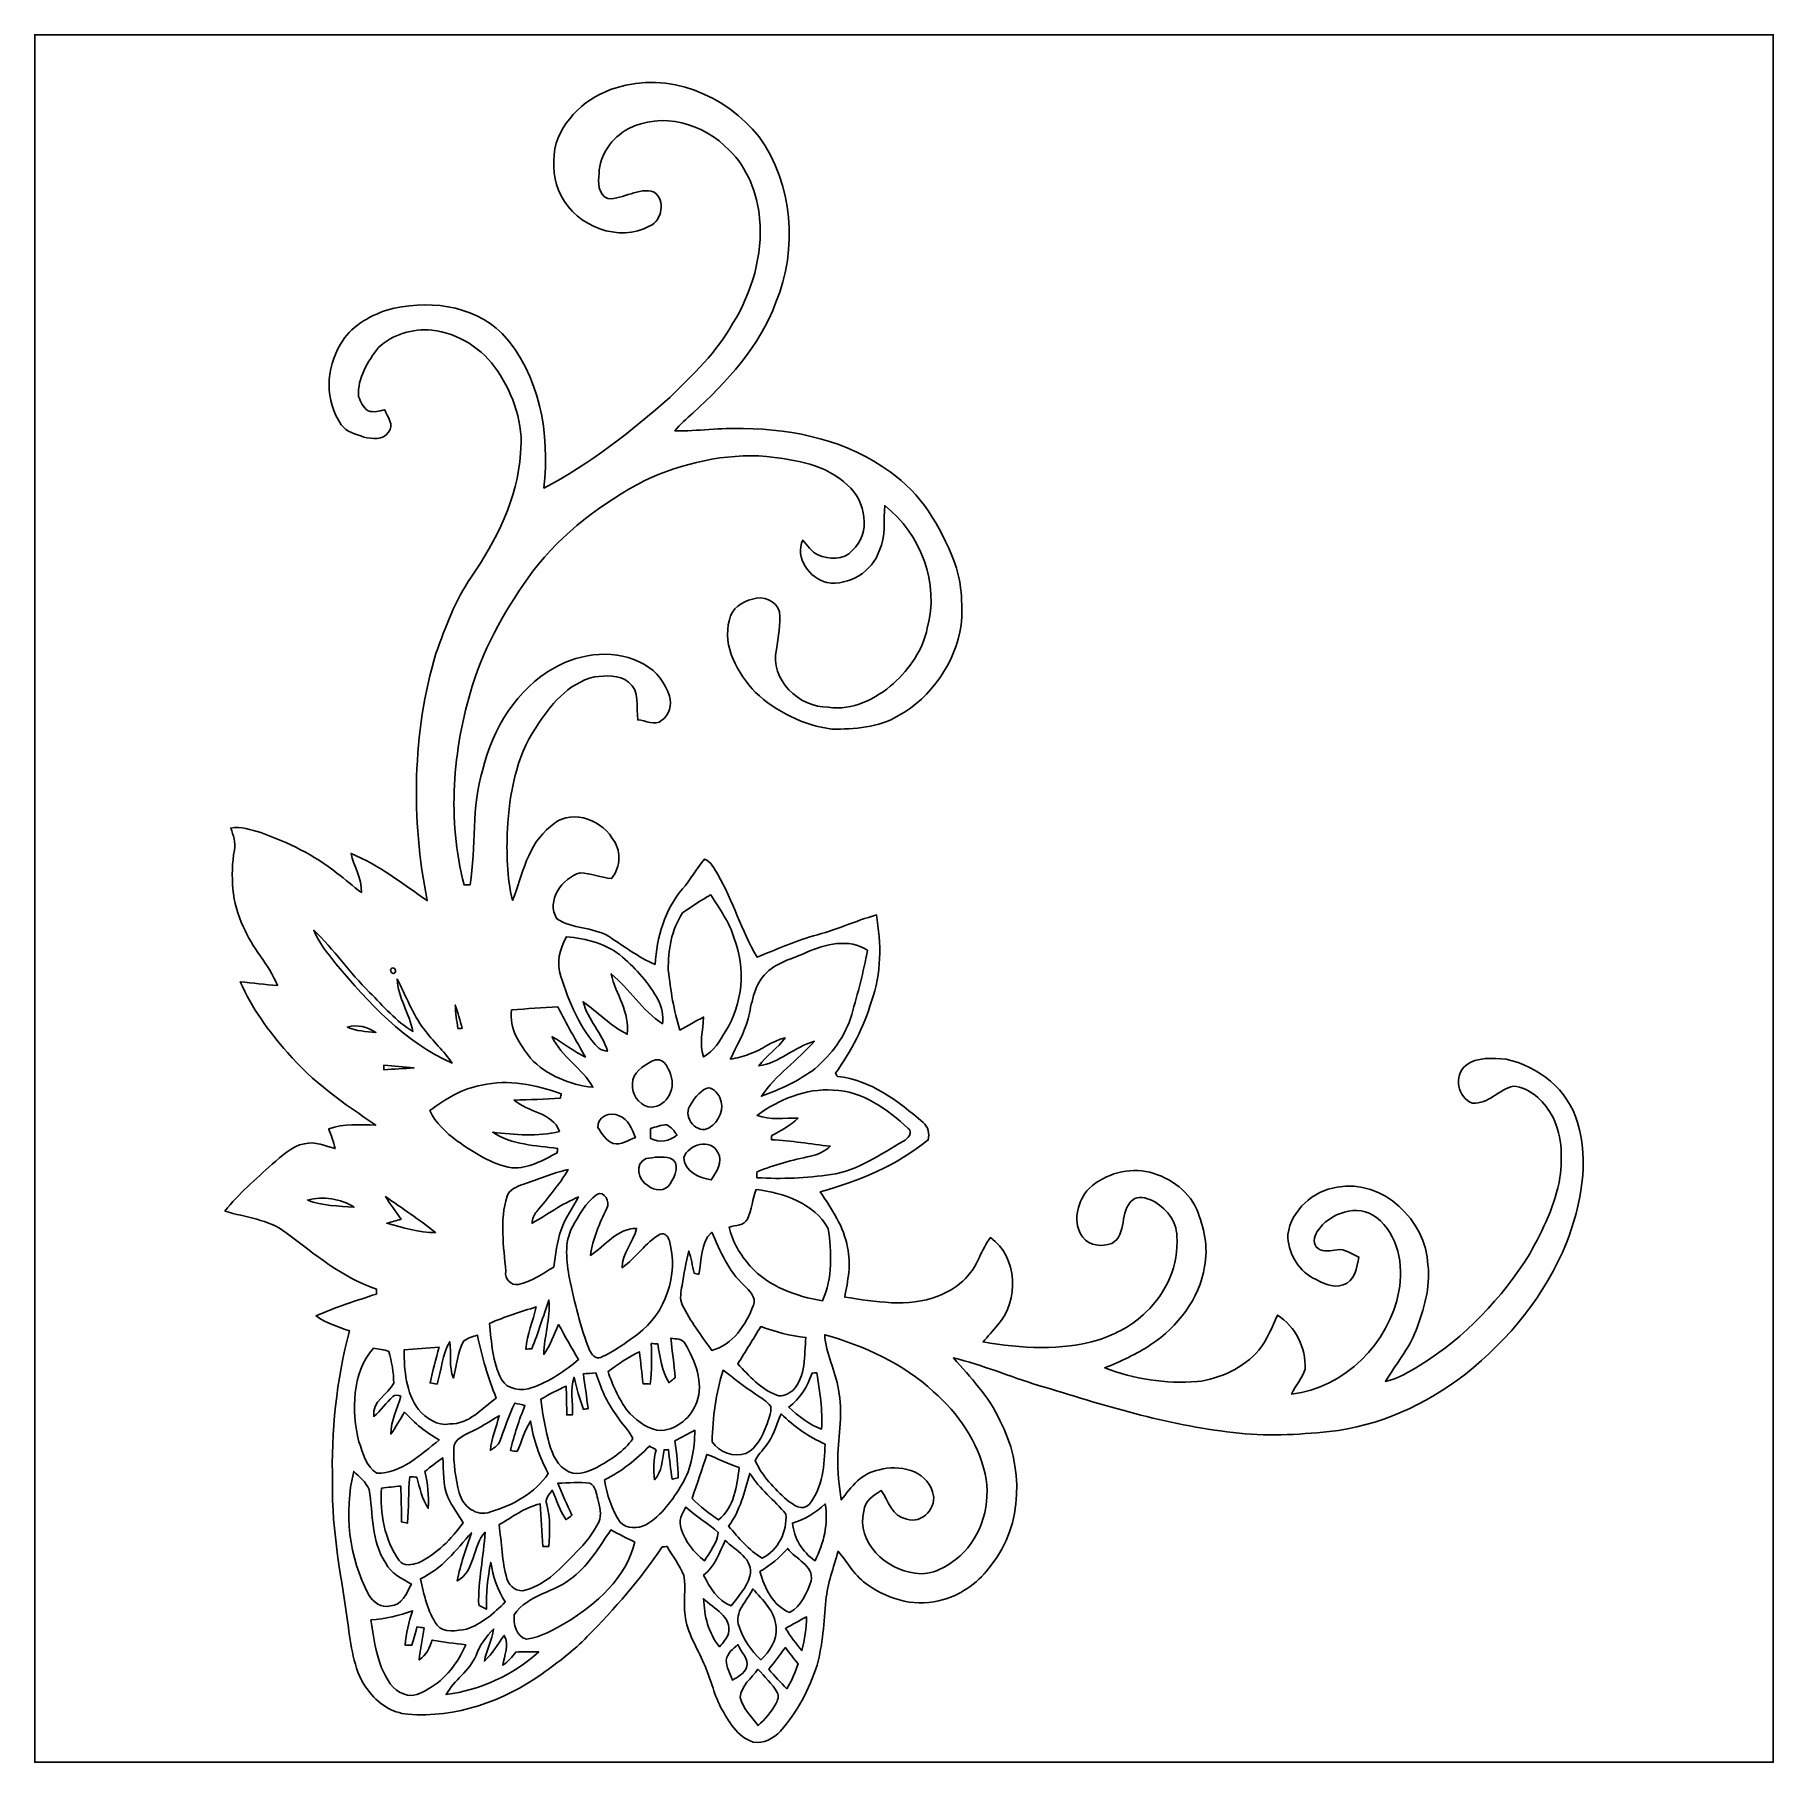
# Model space of a CAD drawing. Header units: centimetres. Extents: x -16.8 to 16.8, y -16.7 to 16.7.
import ezdxf

# ---------------------------------------------------------------- set-up
doc = ezdxf.new("R2010")
doc.units = ezdxf.units.CM
doc.header["$MEASUREMENT"] = 0
doc.layers.add('Layer 1', color=7, linetype='Continuous')

msp = doc.modelspace()

# ---------------------------------------------------------------- linework, layer by layer
at = {"layer": 'Layer 1', "color": 7}
for points, knots in [([(-16.77458, 16.66875), (-16.77458, 16.66875), (16.77458, 16.66875), (16.77458, 16.66875), (16.77458, 16.66875), (16.77458, 16.66875), (16.77458, -16.66875), (16.77458, -16.66875), (16.77458, -16.66875), (16.77458, -16.66875), (-16.77458, -16.66875), (-16.77458, -16.66875), (-16.77458, -16.66875), (-16.77458, -16.66875), (-16.77458, 16.66875), (-16.77458, 16.66875), (-16.77458, 16.66875), (-16.77458, 16.66875), (-16.77458, 16.66875), (-16.77458, 16.66875)], [0, 0, 0, 0, 0.16666667, 0.16666667, 0.16666667, 0.16666667, 0.33333333, 0.33333333, 0.33333333, 0.33333333, 0.5, 0.5, 0.5, 0.5, 0.66666667, 0.66666667, 0.66666667, 0.66666667, 1, 1, 1, 1]), ([(-5.55766, 15.64322), (-6.11434, 15.48271), (-6.60224, 15.04103), (-6.73947, 14.46918), (-6.73947, 14.46918), (-6.77298, 14.16509), (-6.7751, 13.83524), (-6.61599, 13.56254), (-6.61599, 13.56254), (-6.32072, 12.9667), (-5.50051, 12.65167), (-4.90326, 12.97869), (-4.90326, 12.97869), (-4.66725, 13.09194), (-4.59952, 13.47364), (-4.82, 13.63133), (-4.82, 13.63133), (-5.12516, 13.74105), (-5.40985, 13.48458), (-5.71818, 13.5068), (-5.71818, 13.5068), (-5.90973, 13.58053), (-5.90233, 13.82536), (-5.88539, 13.99222), (-5.88539, 13.99222), (-5.87693, 14.35664), (-5.63421, 14.67838), (-5.32518, 14.85265), (-5.32518, 14.85265), (-4.68383, 15.18991), (-3.84916, 14.96131), (-3.37467, 14.44025), (-3.37467, 14.44025), (-3.01272, 14.09912), (-2.83669, 13.60629), (-2.78553, 13.12122), (-2.78553, 13.12122), (-2.72415, 12.41319), (-2.93123, 11.70058), (-3.302, 11.10051), (-3.302, 11.10051), (-3.60892, 10.5477), (-4.07247, 10.10779), (-4.52085, 9.67105), (-4.52085, 9.67105), (-5.26944, 9.00994), (-6.06072, 8.38482), (-6.94937, 7.92057), (-6.94937, 7.92057), (-6.83401, 8.96479), (-7.02134, 10.11132), (-7.75511, 10.90683), (-7.75511, 10.90683), (-8.33579, 11.46986), (-9.22655, 11.56194), (-9.97903, 11.35698), (-9.97903, 11.35698), (-10.33074, 11.23174), (-10.68952, 11.03736), (-10.87226, 10.69658), (-10.87226, 10.69658), (-11.16083, 10.23161), (-11.17882, 9.59697), (-10.85991, 9.14294), (-10.85991, 9.14294), (-10.76078, 9.00112), (-10.5791, 8.96126), (-10.42635, 8.90517), (-10.42635, 8.90517), (-10.26478, 8.8713), (-10.05487, 8.83991), (-9.94833, 8.99689), (-9.94833, 8.99689), (-9.82486, 9.13059), (-9.97338, 9.29746), (-10.02065, 9.43081), (-10.02065, 9.43081), (-10.12543, 9.41282), (-10.23726, 9.36907), (-10.34133, 9.41423), (-10.34133, 9.41423), (-10.44116, 9.47032), (-10.48914, 9.58638), (-10.52477, 9.68904), (-10.52477, 9.68904), (-10.55017, 10.04394), (-10.34909, 10.36602), (-10.1406, 10.63413), (-10.1406, 10.63413), (-9.87002, 10.88672), (-9.47984, 11.00596), (-9.11401, 10.96574), (-9.11401, 10.96574), (-8.60002, 10.91565), (-8.13082, 10.60626), (-7.84648, 10.18081), (-7.84648, 10.18081), (-7.53216, 9.72079), (-7.33743, 9.15247), (-7.40022, 8.5912), (-7.40022, 8.5912), (-7.45666, 7.71737), (-7.86624, 6.91197), (-8.35307, 6.20113), (-8.35307, 6.20113), (-8.65823, 5.75098), (-8.85014, 5.23981), (-9.03182, 4.7311), (-9.03182, 4.7311), (-9.49078, 3.1877), (-9.51159, 1.53529), (-9.20186, -0.03916), (-9.20186, -0.03916), (-9.67775, 0.2854), (-10.1346, 0.64841), (-10.67188, 0.8696), (-10.67188, 0.8696), (-10.61473, 0.61524), (-10.46057, 0.38735), (-10.46974, 0.11783), (-10.46974, 0.11783), (-10.63308, 0.23389), (-10.7823, 0.3683), (-10.94246, 0.48824), (-10.94246, 0.48824), (-11.37955, 0.83679), (-11.88791, 1.08691), (-12.4139, 1.27071), (-12.4139, 1.27071), (-12.60193, 1.32327), (-12.7949, 1.40053), (-12.99245, 1.35819), (-12.99245, 1.35819), (-12.94306, 1.22308), (-12.89438, 1.08056), (-12.92296, 0.93451), (-12.92296, 0.93451), (-13.00233, 0.4385), (-12.97234, -0.08467), (-12.75045, -0.54151), (-12.75045, -0.54151), (-12.58429, -0.95074), (-12.25726, -1.26929), (-12.08828, -1.67711), (-12.08828, -1.67711), (-12.32958, -1.66476), (-12.56841, -1.63124), (-12.8083, -1.6062), (-12.8083, -1.6062), (-12.58958, -2.11067), (-12.26114, -2.56293), (-11.89919, -2.97392), (-11.89919, -2.97392), (-11.41765, -3.5373), (-10.80241, -3.96028), (-10.19422, -4.37303), (-10.19422, -4.37303), (-10.4969, -4.36809), (-10.81229, -4.33952), (-11.10262, -4.44253), (-11.10262, -4.44253), (-11.05535, -4.56882), (-11.00949, -4.69547), (-10.97456, -4.826), (-10.97456, -4.826), (-11.17177, -4.78261), (-11.36403, -4.67501), (-11.57217, -4.73322), (-11.57217, -4.73322), (-11.82194, -4.77873), (-12.00609, -4.97417), (-12.19518, -5.12621), (-12.19518, -5.12621), (-12.50915, -5.4169), (-12.83829, -5.69701), (-13.10569, -6.03285), (-13.10569, -6.03285), (-12.70811, -6.15844), (-12.26114, -6.18737), (-11.92001, -6.45231), (-11.92001, -6.45231), (-11.37144, -6.86117), (-10.84086, -7.32014), (-10.17905, -7.53674), (-10.17905, -7.53674), (-10.1794, -7.56073), (-10.18011, -7.60871), (-10.18046, -7.6327), (-10.18046, -7.6327), (-10.57204, -7.76464), (-10.97068, -7.88247), (-11.34604, -8.05674), (-11.34604, -8.05674), (-11.15272, -8.19714), (-10.92024, -8.26276), (-10.6994, -8.34566), (-10.6994, -8.34566), (-10.95446, -9.29852), (-11.05747, -10.28559), (-11.02748, -11.27125), (-11.02748, -11.27125), (-11.05288, -12.21564), (-10.84157, -13.13886), (-10.72303, -14.06984), (-10.72303, -14.06984), (-10.65601, -14.48576), (-10.61226, -14.93449), (-10.34344, -15.27881), (-10.34344, -15.27881), (-10.16811, -15.53175), (-9.88272, -15.71554), (-9.57298, -15.74341), (-9.57298, -15.74341), (-8.65082, -15.81291), (-7.72795, -15.49717), (-6.98394, -14.96025), (-6.98394, -14.96025), (-6.67773, -14.74117), (-6.37364, -14.51575), (-6.11223, -14.24305), (-6.11223, -14.24305), (-5.582, -13.70894), (-5.08635, -13.13709), (-4.66654, -12.51162), (-4.66654, -12.51162), (-4.64291, -12.51021), (-4.59599, -12.50738), (-4.57235, -12.50597), (-4.57235, -12.50597), (-4.46652, -12.69294), (-4.32576, -12.86439), (-4.24956, -13.06724), (-4.24956, -13.06724), (-4.20194, -13.31948), (-4.26191, -13.57771), (-4.22628, -13.83171), (-4.22628, -13.83171), (-4.18924, -14.16967), (-3.99062, -14.45542), (-3.86256, -14.76269), (-3.86256, -14.76269), (-3.7338, -15.03609), (-3.6763, -15.33737), (-3.53801, -15.60689), (-3.53801, -15.60689), (-3.38455, -15.87571), (-3.22474, -16.17698), (-2.90901, -16.28069), (-2.90901, -16.28069), (-2.70651, -16.32338), (-2.51954, -16.20449), (-2.38301, -16.06762), (-2.38301, -16.06762), (-2.06304, -15.69896), (-1.82386, -15.26117), (-1.67887, -14.7955), (-1.67887, -14.7955), (-1.56281, -14.38945), (-1.54411, -13.9633), (-1.50848, -13.54526), (-1.50848, -13.54526), (-1.47532, -13.21858), (-1.35925, -12.90955), (-1.27106, -12.59593), (-1.27106, -12.59593), (-1.0862, -12.81924), (-0.94368, -13.09229), (-0.69074, -13.24928), (-0.69074, -13.24928), (-0.27693, -13.54032), (0.26635, -13.69131), (0.76059, -13.53009), (0.76059, -13.53009), (1.13453, -13.42496), (1.45874, -13.18048), (1.6831, -12.86616), (1.6831, -12.86616), (2.30681, -12.08405), (2.30999, -10.93752), (1.84961, -10.07322), (1.84961, -10.07322), (1.64147, -9.60967), (1.28376, -9.24278), (0.9525, -8.86707), (0.9525, -8.86707), (1.51342, -9.00007), (2.04682, -9.22726), (2.59715, -9.39553), (2.59715, -9.39553), (3.8287, -9.76947), (5.06483, -10.16811), (6.35106, -10.30287), (6.35106, -10.30287), (6.9656, -10.39036), (7.58825, -10.34486), (8.20349, -10.28841), (8.20349, -10.28841), (9.16446, -10.18364), (10.07639, -9.76877), (10.83416, -9.17751), (10.83416, -9.17751), (11.6773, -8.51006), (12.37686, -7.64575), (12.78537, -6.64669), (12.78537, -6.64669), (13.06618, -5.91432), (13.22952, -5.08776), (12.99845, -4.31976), (12.99845, -4.31976), (12.81783, -3.69288), (12.24245, -3.23779), (11.61838, -3.10021), (11.61838, -3.10021), (11.3598, -3.08081), (11.05888, -3.054), (10.84051, -3.22227), (10.84051, -3.22227), (10.60591, -3.42159), (10.68317, -3.84775), (10.96962, -3.95146), (10.96962, -3.95146), (11.27654, -3.97122), (11.48045, -3.67912), (11.76514, -3.62338), (11.76514, -3.62338), (12.07911, -3.6516), (12.33452, -3.90031), (12.48904, -4.1596), (12.48904, -4.1596), (12.70212, -4.5272), (12.70917, -4.97417), (12.65908, -5.38586), (12.65908, -5.38586), (12.56841, -5.90973), (12.33205, -6.39516), (12.07452, -6.85553), (12.07452, -6.85553), (11.54324, -7.71913), (10.82005, -8.46808), (9.96033, -9.00889), (9.96033, -9.00889), (9.74549, -9.12777), (9.53488, -9.27312), (9.28934, -9.32004), (9.28934, -9.32004), (9.48972, -8.99336), (9.74337, -8.69421), (9.88095, -8.33261), (9.88095, -8.33261), (10.02665, -7.9308), (10.16423, -7.50817), (10.11167, -7.07461), (10.11167, -7.07461), (10.07251, -6.21594), (9.24384, -5.40456), (8.35801, -5.57248), (8.35801, -5.57248), (7.89622, -5.63951), (7.47677, -6.0131), (7.40622, -6.48476), (7.40622, -6.48476), (7.41186, -6.81884), (7.58543, -7.15751), (7.88423, -7.31908), (7.88423, -7.31908), (8.06203, -7.40445), (8.26982, -7.53921), (8.47443, -7.45455), (8.47443, -7.45455), (8.69703, -7.38787), (8.74607, -7.11623), (8.77429, -6.91868), (8.77429, -6.91868), (8.64094, -6.86259), (8.51253, -6.75111), (8.35872, -6.78004), (8.35872, -6.78004), (8.23701, -6.78815), (8.09872, -6.83789), (7.99006, -6.75746), (7.99006, -6.75746), (7.88282, -6.68091), (7.90857, -6.52216), (7.97525, -6.42444), (7.97525, -6.42444), (8.21126, -6.06531), (8.75418, -5.87657), (9.11931, -6.15562), (9.11931, -6.15562), (9.53629, -6.48652), (9.64847, -7.07672), (9.55075, -7.57837), (9.55075, -7.57837), (9.36731, -8.5792), (8.49983, -9.44915), (7.47924, -9.56416), (7.47924, -9.56416), (7.55615, -9.39835), (7.68703, -9.25795), (7.73959, -9.08262), (7.73959, -9.08262), (7.76287, -8.67128), (7.55509, -8.26135), (7.20831, -8.03945), (7.20831, -8.03945), (7.10247, -8.27193), (7.00864, -8.51535), (6.84883, -8.71784), (6.84883, -8.71784), (6.54509, -9.05827), (6.10764, -9.26677), (5.65785, -9.32427), (5.65785, -9.32427), (5.05319, -9.36378), (4.43618, -9.28335), (3.87315, -9.0551), (3.87315, -9.0551), (4.18571, -8.93974), (4.48522, -8.79016), (4.76532, -8.60954), (4.76532, -8.60954), (5.27861, -8.2617), (5.70512, -7.73007), (5.80002, -7.10424), (5.80002, -7.10424), (5.87587, -6.73241), (5.79332, -6.34259), (5.64797, -5.99863), (5.64797, -5.99863), (5.46876, -5.60634), (5.07788, -5.35199), (4.66549, -5.26627), (4.66549, -5.26627), (4.25697, -5.19853), (3.81282, -5.34282), (3.52566, -5.64197), (3.52566, -5.64197), (3.33975, -5.89209), (3.25155, -6.26428), (3.44876, -6.53486), (3.44876, -6.53486), (3.58387, -6.71336), (3.81564, -6.72112), (4.01144, -6.65656), (4.01144, -6.65656), (4.31871, -6.48441), (4.14761, -6.02827), (4.41149, -5.82119), (4.41149, -5.82119), (4.51591, -5.72452), (4.67395, -5.78132), (4.79107, -5.82718), (4.79107, -5.82718), (5.04507, -5.96371), (5.26344, -6.21736), (5.26591, -6.51933), (5.26591, -6.51933), (5.30049, -7.06473), (5.07012, -7.61612), (4.6676, -7.98371), (4.6676, -7.98371), (4.41995, -8.24195), (4.08975, -8.4007), (3.75708, -8.51817), (3.75708, -8.51817), (3.03354, -8.73443), (2.26131, -8.67974), (1.52541, -8.55804), (1.52541, -8.55804), (1.61996, -8.44903), (1.71909, -8.3439), (1.80763, -8.22995), (1.80763, -8.22995), (2.22497, -7.76252), (2.19428, -6.91303), (1.66723, -6.54332), (1.66723, -6.54332), (1.58044, -6.66044), (1.51412, -6.78956), (1.45415, -6.92221), (1.45415, -6.92221), (1.31304, -7.27357), (1.00753, -7.54839), (0.65193, -7.67221), (0.65193, -7.67221), (0.07832, -7.90011), (-0.55527, -7.77769), (-1.14371, -7.69303), (-1.14371, -7.69303), (-1.08585, -7.37835), (-1.01212, -7.05309), (-1.09114, -6.73488), (-1.09114, -6.73488), (-1.15641, -6.33412), (-1.39806, -5.9944), (-1.61608, -5.66279), (-1.61608, -5.66279), (-0.87171, -5.45359), (-0.13758, -5.1495), (0.46673, -4.65772), (0.46673, -4.65772), (0.49212, -4.53496), (0.46849, -4.40373), (0.36936, -4.32329), (0.36936, -4.32329), (-0.1076, -3.91231), (-0.63571, -3.50344), (-1.28517, -3.43359), (-1.28517, -3.43359), (-1.29469, -3.41842), (-1.31339, -3.38808), (-1.32256, -3.37291), (-1.32256, -3.37291), (-1.02164, -2.94852), (-0.77258, -2.48391), (-0.62794, -1.98191), (-0.62794, -1.98191), (-0.42757, -1.45098), (-0.44027, -0.86748), (-0.53305, -0.31574), (-0.53305, -0.31574), (-0.94227, -0.43709), (-1.33421, -0.61101), (-1.74625, -0.72284), (-1.74625, -0.72284), (-2.12196, -0.8255), (-2.47474, -0.98954), (-2.83563, -1.13101), (-2.83563, -1.13101), (-3.13619, -0.62195), (-3.29953, -0.04692), (-3.59163, 0.46531), (-3.59163, 0.46531), (-3.66713, 0.57009), (-3.71757, 0.7172), (-3.85057, 0.76024), (-3.85057, 0.76024), (-4.00897, 0.58138), (-4.11304, 0.36089), (-4.27496, 0.18344), (-4.27496, 0.18344), (-4.62351, -0.21731), (-4.76779, -0.75177), (-4.80236, -1.27247), (-4.80236, -1.27247), (-5.12727, -1.13594), (-5.40597, -0.91687), (-5.70124, -0.72954), (-5.70124, -0.72954), (-6.00851, -0.54681), (-6.40715, -0.59126), (-6.6989, -0.38947), (-6.6989, -0.38947), (-6.91727, -0.04621), (-6.59306, 0.39617), (-6.25158, 0.49565), (-6.25158, 0.49565), (-6.04661, 0.48331), (-5.84835, 0.40852), (-5.64409, 0.38382), (-5.64409, 0.38382), (-5.461, 0.61313), (-5.44795, 0.94192), (-5.63668, 1.17228), (-5.63668, 1.17228), (-5.87481, 1.55504), (-6.47418, 1.74061), (-6.82202, 1.3903), (-6.82202, 1.3903), (-7.26299, 1.04599), (-7.36529, 0.45403), (-7.55438, -0.0381), (-7.55438, -0.0381), (-7.66445, 0.41169), (-7.67256, 0.88159), (-7.65387, 1.34197), (-7.65387, 1.34197), (-7.61118, 2.01895), (-7.48912, 2.72098), (-7.10636, 3.296), (-7.10636, 3.296), (-6.84142, 3.71687), (-6.48406, 4.16031), (-5.97394, 4.27496), (-5.97394, 4.27496), (-5.7531, 4.2993), (-5.49804, 4.32823), (-5.31601, 4.17336), (-5.31601, 4.17336), (-5.08847, 4.00826), (-5.17454, 3.68723), (-5.1368, 3.44699), (-5.1368, 3.44699), (-4.98863, 3.43923), (-4.80483, 3.32387), (-4.67572, 3.43853), (-4.67572, 3.43853), (-4.52826, 3.53589), (-4.47604, 3.73874), (-4.52614, 3.90243), (-4.52614, 3.90243), (-4.60798, 4.15466), (-4.76885, 4.38679), (-5.00874, 4.51273), (-5.00874, 4.51273), (-5.53685, 4.82565), (-6.22864, 4.74486), (-6.74793, 4.45311), (-6.74793, 4.45311), (-7.47324, 4.0446), (-7.9315, 3.27836), (-8.13082, 2.48744), (-8.13082, 2.48744), (-8.35237, 1.76636), (-8.25324, 1.0033), (-8.37283, 0.26599), (-8.37283, 0.26599), (-8.40211, 0.26529), (-8.46032, 0.26353), (-8.4896, 0.26282), (-8.4896, 0.26282), (-8.81803, 1.52471), (-8.71008, 2.86314), (-8.3312, 4.10034), (-8.3312, 4.10034), (-8.08214, 4.90396), (-7.65563, 5.64092), (-7.1628, 6.31825), (-7.1628, 6.31825), (-6.58566, 7.0552), (-5.82824, 7.63623), (-5.00098, 8.06697), (-5.00098, 8.06697), (-4.27038, 8.40458), (-3.45793, 8.59367), (-2.65183, 8.53264), (-2.65183, 8.53264), (-2.10326, 8.46808), (-1.50424, 8.37671), (-1.08761, 7.97842), (-1.08761, 7.97842), (-0.7366, 7.67574), (-0.62618, 7.04286), (-1.00083, 6.71548), (-1.00083, 6.71548), (-1.16558, 6.52321), (-1.44921, 6.53979), (-1.66194, 6.63011), (-1.66194, 6.63011), (-1.78929, 6.69114), (-1.86514, 6.81567), (-1.95474, 6.91832), (-1.95474, 6.91832), (-2.11349, 6.58001), (-1.82386, 6.17855), (-1.48802, 6.09671), (-1.48802, 6.09671), (-1.05798, 6.03179), (-0.60995, 6.30484), (-0.47308, 6.71936), (-0.47308, 6.71936), (-0.34184, 6.98782), (-0.39617, 7.29615), (-0.37289, 7.58331), (-0.37289, 7.58331), (0.32456, 7.04462), (0.68651, 6.07554), (0.44909, 5.21617), (0.44909, 5.21617), (0.36795, 4.79496), (0.10724, 4.43759), (-0.19967, 4.15008), (-0.19967, 4.15008), (-0.54398, 3.85233), (-0.99448, 3.62162), (-1.46332, 3.69111), (-1.46332, 3.69111), (-2.02353, 3.68547), (-2.59151, 4.22663), (-2.46027, 4.8073), (-2.46027, 4.8073), (-2.4324, 5.04825), (-2.37772, 5.29061), (-2.40312, 5.53403), (-2.40312, 5.53403), (-2.46451, 5.7404), (-2.72486, 5.86176), (-2.92629, 5.77638), (-2.92629, 5.77638), (-3.12596, 5.72876), (-3.32705, 5.59611), (-3.36903, 5.38021), (-3.36903, 5.38021), (-3.5112, 4.85704), (-3.20816, 4.34799), (-2.86667, 3.97722), (-2.86667, 3.97722), (-2.46098, 3.60398), (-1.94239, 3.33904), (-1.39241, 3.26884), (-1.39241, 3.26884), (-0.95744, 3.26496), (-0.49036, 3.29706), (-0.10901, 3.52848), (-0.10901, 3.52848), (0.53269, 3.88303), (0.98778, 4.55366), (1.10561, 5.27509), (1.10561, 5.27509), (1.13065, 5.69524), (1.11654, 6.12987), (0.95956, 6.52604), (0.95956, 6.52604), (0.70344, 7.18326), (0.3242, 7.82496), (-0.26882, 8.23101), (-0.26882, 8.23101), (-1.07774, 8.83602), (-2.10538, 9.05651), (-3.09915, 9.06956), (-3.09915, 9.06956), (-3.54083, 9.08685), (-3.98004, 9.017), (-4.42136, 9.02476), (-4.42136, 9.02476), (-4.32259, 9.15458), (-4.19735, 9.26006), (-4.07776, 9.36942), (-4.07776, 9.36942), (-3.41524, 9.96985), (-2.78306, 10.65177), (-2.47121, 11.50585), (-2.47121, 11.50585), (-2.0447, 12.53455), (-2.14348, 13.78832), (-2.79823, 14.69954), (-2.79823, 14.69954), (-3.43218, 15.50423), (-4.55613, 15.97307), (-5.55766, 15.64322)], [0, 0, 0, 0, 0.00537634, 0.00537634, 0.00537634, 0.00537634, 0.01075269, 0.01075269, 0.01075269, 0.01075269, 0.01612903, 0.01612903, 0.01612903, 0.01612903, 0.02150538, 0.02150538, 0.02150538, 0.02150538, 0.02688172, 0.02688172, 0.02688172, 0.02688172, 0.03225806, 0.03225806, 0.03225806, 0.03225806, 0.03763441, 0.03763441, 0.03763441, 0.03763441, 0.04301075, 0.04301075, 0.04301075, 0.04301075, 0.0483871, 0.0483871, 0.0483871, 0.0483871, 0.05376344, 0.05376344, 0.05376344, 0.05376344, 0.05913978, 0.05913978, 0.05913978, 0.05913978, 0.06451613, 0.06451613, 0.06451613, 0.06451613, 0.06989247, 0.06989247, 0.06989247, 0.06989247, 0.07526882, 0.07526882, 0.07526882, 0.07526882, 0.08064516, 0.08064516, 0.08064516, 0.08064516, 0.08602151, 0.08602151, 0.08602151, 0.08602151, 0.09139785, 0.09139785, 0.09139785, 0.09139785, 0.09677419, 0.09677419, 0.09677419, 0.09677419, 0.10215054, 0.10215054, 0.10215054, 0.10215054, 0.10752688, 0.10752688, 0.10752688, 0.10752688, 0.11290323, 0.11290323, 0.11290323, 0.11290323, 0.11827957, 0.11827957, 0.11827957, 0.11827957, 0.12365591, 0.12365591, 0.12365591, 0.12365591, 0.12903226, 0.12903226, 0.12903226, 0.12903226, 0.1344086, 0.1344086, 0.1344086, 0.1344086, 0.13978495, 0.13978495, 0.13978495, 0.13978495, 0.14516129, 0.14516129, 0.14516129, 0.14516129, 0.15053763, 0.15053763, 0.15053763, 0.15053763, 0.15591398, 0.15591398, 0.15591398, 0.15591398, 0.16129032, 0.16129032, 0.16129032, 0.16129032, 0.16666667, 0.16666667, 0.16666667, 0.16666667, 0.17204301, 0.17204301, 0.17204301, 0.17204301, 0.17741935, 0.17741935, 0.17741935, 0.17741935, 0.1827957, 0.1827957, 0.1827957, 0.1827957, 0.18817204, 0.18817204, 0.18817204, 0.18817204, 0.19354839, 0.19354839, 0.19354839, 0.19354839, 0.19892473, 0.19892473, 0.19892473, 0.19892473, 0.20430108, 0.20430108, 0.20430108, 0.20430108, 0.20967742, 0.20967742, 0.20967742, 0.20967742, 0.21505376, 0.21505376, 0.21505376, 0.21505376, 0.22043011, 0.22043011, 0.22043011, 0.22043011, 0.22580645, 0.22580645, 0.22580645, 0.22580645, 0.2311828, 0.2311828, 0.2311828, 0.2311828, 0.23655914, 0.23655914, 0.23655914, 0.23655914, 0.24193548, 0.24193548, 0.24193548, 0.24193548, 0.24731183, 0.24731183, 0.24731183, 0.24731183, 0.25268817, 0.25268817, 0.25268817, 0.25268817, 0.25806452, 0.25806452, 0.25806452, 0.25806452, 0.26344086, 0.26344086, 0.26344086, 0.26344086, 0.2688172, 0.2688172, 0.2688172, 0.2688172, 0.27419355, 0.27419355, 0.27419355, 0.27419355, 0.27956989, 0.27956989, 0.27956989, 0.27956989, 0.28494624, 0.28494624, 0.28494624, 0.28494624, 0.29032258, 0.29032258, 0.29032258, 0.29032258, 0.29569892, 0.29569892, 0.29569892, 0.29569892, 0.30107527, 0.30107527, 0.30107527, 0.30107527, 0.30645161, 0.30645161, 0.30645161, 0.30645161, 0.31182796, 0.31182796, 0.31182796, 0.31182796, 0.3172043, 0.3172043, 0.3172043, 0.3172043, 0.32258065, 0.32258065, 0.32258065, 0.32258065, 0.32795699, 0.32795699, 0.32795699, 0.32795699, 0.33333333, 0.33333333, 0.33333333, 0.33333333, 0.33870968, 0.33870968, 0.33870968, 0.33870968, 0.34408602, 0.34408602, 0.34408602, 0.34408602, 0.34946237, 0.34946237, 0.34946237, 0.34946237, 0.35483871, 0.35483871, 0.35483871, 0.35483871, 0.36021505, 0.36021505, 0.36021505, 0.36021505, 0.3655914, 0.3655914, 0.3655914, 0.3655914, 0.37096774, 0.37096774, 0.37096774, 0.37096774, 0.37634409, 0.37634409, 0.37634409, 0.37634409, 0.38172043, 0.38172043, 0.38172043, 0.38172043, 0.38709677, 0.38709677, 0.38709677, 0.38709677, 0.39247312, 0.39247312, 0.39247312, 0.39247312, 0.39784946, 0.39784946, 0.39784946, 0.39784946, 0.40322581, 0.40322581, 0.40322581, 0.40322581, 0.40860215, 0.40860215, 0.40860215, 0.40860215, 0.41397849, 0.41397849, 0.41397849, 0.41397849, 0.41935484, 0.41935484, 0.41935484, 0.41935484, 0.42473118, 0.42473118, 0.42473118, 0.42473118, 0.43010753, 0.43010753, 0.43010753, 0.43010753, 0.43548387, 0.43548387, 0.43548387, 0.43548387, 0.44086022, 0.44086022, 0.44086022, 0.44086022, 0.44623656, 0.44623656, 0.44623656, 0.44623656, 0.4516129, 0.4516129, 0.4516129, 0.4516129, 0.45698925, 0.45698925, 0.45698925, 0.45698925, 0.46236559, 0.46236559, 0.46236559, 0.46236559, 0.46774194, 0.46774194, 0.46774194, 0.46774194, 0.47311828, 0.47311828, 0.47311828, 0.47311828, 0.47849462, 0.47849462, 0.47849462, 0.47849462, 0.48387097, 0.48387097, 0.48387097, 0.48387097, 0.48924731, 0.48924731, 0.48924731, 0.48924731, 0.49462366, 0.49462366, 0.49462366, 0.49462366, 0.5, 0.5, 0.5, 0.5, 0.50537634, 0.50537634, 0.50537634, 0.50537634, 0.51075269, 0.51075269, 0.51075269, 0.51075269, 0.51612903, 0.51612903, 0.51612903, 0.51612903, 0.52150538, 0.52150538, 0.52150538, 0.52150538, 0.52688172, 0.52688172, 0.52688172, 0.52688172, 0.53225806, 0.53225806, 0.53225806, 0.53225806, 0.53763441, 0.53763441, 0.53763441, 0.53763441, 0.54301075, 0.54301075, 0.54301075, 0.54301075, 0.5483871, 0.5483871, 0.5483871, 0.5483871, 0.55376344, 0.55376344, 0.55376344, 0.55376344, 0.55913978, 0.55913978, 0.55913978, 0.55913978, 0.56451613, 0.56451613, 0.56451613, 0.56451613, 0.56989247, 0.56989247, 0.56989247, 0.56989247, 0.57526882, 0.57526882, 0.57526882, 0.57526882, 0.58064516, 0.58064516, 0.58064516, 0.58064516, 0.58602151, 0.58602151, 0.58602151, 0.58602151, 0.59139785, 0.59139785, 0.59139785, 0.59139785, 0.59677419, 0.59677419, 0.59677419, 0.59677419, 0.60215054, 0.60215054, 0.60215054, 0.60215054, 0.60752688, 0.60752688, 0.60752688, 0.60752688, 0.61290323, 0.61290323, 0.61290323, 0.61290323, 0.61827957, 0.61827957, 0.61827957, 0.61827957, 0.62365591, 0.62365591, 0.62365591, 0.62365591, 0.62903226, 0.62903226, 0.62903226, 0.62903226, 0.6344086, 0.6344086, 0.6344086, 0.6344086, 0.63978495, 0.63978495, 0.63978495, 0.63978495, 0.64516129, 0.64516129, 0.64516129, 0.64516129, 0.65053763, 0.65053763, 0.65053763, 0.65053763, 0.65591398, 0.65591398, 0.65591398, 0.65591398, 0.66129032, 0.66129032, 0.66129032, 0.66129032, 0.66666667, 0.66666667, 0.66666667, 0.66666667, 0.67204301, 0.67204301, 0.67204301, 0.67204301, 0.67741935, 0.67741935, 0.67741935, 0.67741935, 0.6827957, 0.6827957, 0.6827957, 0.6827957, 0.68817204, 0.68817204, 0.68817204, 0.68817204, 0.69354839, 0.69354839, 0.69354839, 0.69354839, 0.69892473, 0.69892473, 0.69892473, 0.69892473, 0.70430108, 0.70430108, 0.70430108, 0.70430108, 0.70967742, 0.70967742, 0.70967742, 0.70967742, 0.71505376, 0.71505376, 0.71505376, 0.71505376, 0.72043011, 0.72043011, 0.72043011, 0.72043011, 0.72580645, 0.72580645, 0.72580645, 0.72580645, 0.7311828, 0.7311828, 0.7311828, 0.7311828, 0.73655914, 0.73655914, 0.73655914, 0.73655914, 0.74193548, 0.74193548, 0.74193548, 0.74193548, 0.74731183, 0.74731183, 0.74731183, 0.74731183, 0.75268817, 0.75268817, 0.75268817, 0.75268817, 0.75806452, 0.75806452, 0.75806452, 0.75806452, 0.76344086, 0.76344086, 0.76344086, 0.76344086, 0.7688172, 0.7688172, 0.7688172, 0.7688172, 0.77419355, 0.77419355, 0.77419355, 0.77419355, 0.77956989, 0.77956989, 0.77956989, 0.77956989, 0.78494624, 0.78494624, 0.78494624, 0.78494624, 0.79032258, 0.79032258, 0.79032258, 0.79032258, 0.79569892, 0.79569892, 0.79569892, 0.79569892, 0.80107527, 0.80107527, 0.80107527, 0.80107527, 0.80645161, 0.80645161, 0.80645161, 0.80645161, 0.81182796, 0.81182796, 0.81182796, 0.81182796, 0.8172043, 0.8172043, 0.8172043, 0.8172043, 0.82258065, 0.82258065, 0.82258065, 0.82258065, 0.82795699, 0.82795699, 0.82795699, 0.82795699, 0.83333333, 0.83333333, 0.83333333, 0.83333333, 0.83870968, 0.83870968, 0.83870968, 0.83870968, 0.84408602, 0.84408602, 0.84408602, 0.84408602, 0.84946237, 0.84946237, 0.84946237, 0.84946237, 0.85483871, 0.85483871, 0.85483871, 0.85483871, 0.86021505, 0.86021505, 0.86021505, 0.86021505, 0.8655914, 0.8655914, 0.8655914, 0.8655914, 0.87096774, 0.87096774, 0.87096774, 0.87096774, 0.87634409, 0.87634409, 0.87634409, 0.87634409, 0.88172043, 0.88172043, 0.88172043, 0.88172043, 0.88709677, 0.88709677, 0.88709677, 0.88709677, 0.89247312, 0.89247312, 0.89247312, 0.89247312, 0.89784946, 0.89784946, 0.89784946, 0.89784946, 0.90322581, 0.90322581, 0.90322581, 0.90322581, 0.90860215, 0.90860215, 0.90860215, 0.90860215, 0.91397849, 0.91397849, 0.91397849, 0.91397849, 0.91935484, 0.91935484, 0.91935484, 0.91935484, 0.92473118, 0.92473118, 0.92473118, 0.92473118, 0.93010753, 0.93010753, 0.93010753, 0.93010753, 0.93548387, 0.93548387, 0.93548387, 0.93548387, 0.94086022, 0.94086022, 0.94086022, 0.94086022, 0.94623656, 0.94623656, 0.94623656, 0.94623656, 0.9516129, 0.9516129, 0.9516129, 0.9516129, 0.95698925, 0.95698925, 0.95698925, 0.95698925, 0.96236559, 0.96236559, 0.96236559, 0.96236559, 0.96774194, 0.96774194, 0.96774194, 0.96774194, 0.97311828, 0.97311828, 0.97311828, 0.97311828, 0.97849462, 0.97849462, 0.97849462, 0.97849462, 0.98387097, 0.98387097, 0.98387097, 0.98387097, 0.98924731, 0.98924731, 0.98924731, 0.98924731, 1, 1, 1, 1]), ([(-4.27249, -0.27975), (-4.1021, -0.1464), (-3.91442, -0.03881), (-3.72886, 0.07126), (-3.72886, 0.07126), (-3.56517, -0.20144), (-3.36268, -0.4572), (-3.27731, -0.76941), (-3.27731, -0.76941), (-3.05012, -1.34726), (-3.11221, -2.03059), (-3.44135, -2.55693), (-3.44135, -2.55693), (-3.55565, -2.74355), (-3.66324, -2.95451), (-3.86891, -3.05576), (-3.86891, -3.05576), (-3.95605, -2.80705), (-3.87703, -2.54318), (-3.86927, -2.28918), (-3.86927, -2.28918), (-4.02378, -2.36714), (-4.16913, -2.46168), (-4.32294, -2.54071), (-4.32294, -2.54071), (-4.44747, -2.16535), (-4.50039, -1.77094), (-4.55048, -1.38042), (-4.55048, -1.38042), (-4.55154, -1.00189), (-4.49333, -0.5969), (-4.27249, -0.27975)], [0, 0, 0, 0, 0.11111111, 0.11111111, 0.11111111, 0.11111111, 0.22222222, 0.22222222, 0.22222222, 0.22222222, 0.33333333, 0.33333333, 0.33333333, 0.33333333, 0.44444444, 0.44444444, 0.44444444, 0.44444444, 0.55555556, 0.55555556, 0.55555556, 0.55555556, 0.66666667, 0.66666667, 0.66666667, 0.66666667, 0.77777778, 0.77777778, 0.77777778, 0.77777778, 1, 1, 1, 1]), ([(-11.39084, -0.61136), (-11.00173, -0.98425), (-10.69728, -1.43334), (-10.31311, -1.81116), (-10.31311, -1.81116), (-10.04888, -2.0761), (-9.80334, -2.37314), (-9.47773, -2.56469), (-9.47773, -2.56469), (-9.54758, -2.21756), (-9.7603, -1.91311), (-9.78253, -1.55399), (-9.78253, -1.55399), (-9.61002, -1.87748), (-9.48373, -2.22885), (-9.26148, -2.52377), (-9.26148, -2.52377), (-9.0992, -2.75519), (-8.87448, -2.93688), (-8.72243, -3.17641), (-8.72243, -3.17641), (-9.63718, -2.77072), (-10.33533, -2.01754), (-10.96151, -1.26012), (-10.96151, -1.26012), (-11.1192, -1.05481), (-11.29877, -0.8576), (-11.39084, -0.61136)], [0, 0, 0, 0, 0.125, 0.125, 0.125, 0.125, 0.25, 0.25, 0.25, 0.25, 0.375, 0.375, 0.375, 0.375, 0.5, 0.5, 0.5, 0.5, 0.625, 0.625, 0.625, 0.625, 0.75, 0.75, 0.75, 0.75, 1, 1, 1, 1]), ([(-6.51581, -0.73766), (-6.12916, -0.77117), (-5.73229, -0.86889), (-5.43278, -1.12995), (-5.43278, -1.12995), (-5.16043, -1.36419), (-4.91525, -1.63936), (-4.74663, -1.95862), (-4.74663, -1.95862), (-4.66901, -2.09797), (-4.6422, -2.25954), (-4.66125, -2.41759), (-4.66125, -2.41759), (-5.05107, -2.16182), (-5.29484, -1.74731), (-5.65221, -1.4538), (-5.65221, -1.4538), (-5.56331, -1.84326), (-5.28355, -2.20274), (-5.3407, -2.61832), (-5.3407, -2.61832), (-5.66314, -2.46027), (-5.90444, -2.19357), (-6.19443, -1.99108), (-6.19443, -1.99108), (-6.09953, -2.33715), (-5.8233, -2.60103), (-5.72206, -2.94781), (-5.72206, -2.94781), (-5.77921, -2.93123), (-5.842, -2.92523), (-5.89174, -2.89031), (-5.89174, -2.89031), (-6.26533, -2.50931), (-6.45619, -1.99919), (-6.62517, -1.50389), (-6.62517, -1.50389), (-6.71195, -1.24672), (-6.64492, -0.96767), (-6.51581, -0.73766)], [0, 0, 0, 0, 0.09090909, 0.09090909, 0.09090909, 0.09090909, 0.18181818, 0.18181818, 0.18181818, 0.18181818, 0.27272727, 0.27272727, 0.27272727, 0.27272727, 0.36363636, 0.36363636, 0.36363636, 0.36363636, 0.45454545, 0.45454545, 0.45454545, 0.45454545, 0.54545455, 0.54545455, 0.54545455, 0.54545455, 0.63636364, 0.63636364, 0.63636364, 0.63636364, 0.72727273, 0.72727273, 0.72727273, 0.72727273, 0.81818182, 0.81818182, 0.81818182, 0.81818182, 1, 1, 1, 1]), ([(-1.88524, -1.04211), (-1.52259, -0.87454), (-1.06327, -0.76518), (-0.70556, -0.99871), (-0.70556, -0.99871), (-0.77999, -1.41817), (-0.89182, -1.83021), (-1.00859, -2.23979), (-1.00859, -2.23979), (-1.13242, -2.65148), (-1.39383, -3.01237), (-1.72332, -3.28542), (-1.72332, -3.28542), (-2.03094, -3.52601), (-2.38901, -3.68159), (-2.75167, -3.81776), (-2.75167, -3.81776), (-2.47932, -3.39831), (-2.04646, -3.12984), (-1.72932, -2.75378), (-1.72932, -2.75378), (-2.10891, -2.86173), (-2.40312, -3.17465), (-2.80106, -3.2318), (-2.80106, -3.2318), (-2.6603, -3.02472), (-2.43064, -2.89842), (-2.29482, -2.68676), (-2.29482, -2.68676), (-2.54706, -2.74884), (-2.74743, -2.92629), (-2.99226, -3.00708), (-2.99226, -3.00708), (-3.10903, -3.04588), (-3.22827, -3.07763), (-3.34857, -3.10374), (-3.34857, -3.10374), (-3.23956, -2.84162), (-3.07658, -2.60033), (-3.0099, -2.32163), (-3.0099, -2.32163), (-2.93617, -2.02847), (-2.90548, -1.70533), (-2.68923, -1.47285), (-2.68923, -1.47285), (-2.48214, -1.23225), (-2.16147, -1.16911), (-1.88524, -1.04211)], [0, 0, 0, 0, 0.07692308, 0.07692308, 0.07692308, 0.07692308, 0.15384615, 0.15384615, 0.15384615, 0.15384615, 0.23076923, 0.23076923, 0.23076923, 0.23076923, 0.30769231, 0.30769231, 0.30769231, 0.30769231, 0.38461538, 0.38461538, 0.38461538, 0.38461538, 0.46153846, 0.46153846, 0.46153846, 0.46153846, 0.53846154, 0.53846154, 0.53846154, 0.53846154, 0.61538462, 0.61538462, 0.61538462, 0.61538462, 0.69230769, 0.69230769, 0.69230769, 0.69230769, 0.76923077, 0.76923077, 0.76923077, 0.76923077, 0.84615385, 0.84615385, 0.84615385, 0.84615385, 1, 1, 1, 1]), ([(-9.88695, -1.34691), (-9.83298, -1.31374), (-9.78535, -1.40688), (-9.83333, -1.44004), (-9.83333, -1.44004), (-9.8873, -1.47285), (-9.93528, -1.37971), (-9.88695, -1.34691)], [0, 0, 0, 0, 0.33333333, 0.33333333, 0.33333333, 0.33333333, 1, 1, 1, 1]), ([(-8.60989, -2.5079), (-8.62859, -2.35726), (-8.65893, -2.20804), (-8.65893, -2.05564), (-8.65893, -2.05564), (-8.61025, -2.20416), (-8.56862, -2.35409), (-8.52664, -2.50508), (-8.52664, -2.50508), (-8.54745, -2.50578), (-8.58908, -2.50719), (-8.60989, -2.5079)], [0, 0, 0, 0, 0.25, 0.25, 0.25, 0.25, 0.5, 0.5, 0.5, 0.5, 1, 1, 1, 1]), ([(-7.57202, -2.15089), (-7.27534, -2.12478), (-6.97794, -2.10538), (-6.67985, -2.09127), (-6.67985, -2.09127), (-6.51651, -2.42182), (-6.32883, -2.73861), (-6.14856, -3.05999), (-6.14856, -3.05999), (-6.3754, -2.95063), (-6.56943, -2.78589), (-6.79133, -2.66771), (-6.79133, -2.66771), (-6.61211, -3.05858), (-6.20748, -3.27025), (-6.00393, -3.64278), (-6.00393, -3.64278), (-6.45266, -3.59551), (-6.8961, -3.41489), (-7.20796, -3.08187), (-7.20796, -3.08187), (-7.41151, -2.81587), (-7.63023, -2.50754), (-7.57202, -2.15089)], [0, 0, 0, 0, 0.14285714, 0.14285714, 0.14285714, 0.14285714, 0.28571429, 0.28571429, 0.28571429, 0.28571429, 0.42857143, 0.42857143, 0.42857143, 0.42857143, 0.57142857, 0.57142857, 0.57142857, 0.57142857, 0.71428571, 0.71428571, 0.71428571, 0.71428571, 1, 1, 1, 1]), ([(-10.74314, -2.48073), (-10.54876, -2.42641), (-10.35438, -2.47756), (-10.19246, -2.5848), (-10.19246, -2.5848), (-10.37766, -2.56399), (-10.57275, -2.56575), (-10.74314, -2.48073)], [0, 0, 0, 0, 0.33333333, 0.33333333, 0.33333333, 0.33333333, 1, 1, 1, 1]), ([(-10.03582, -3.21592), (-9.84356, -3.23074), (-9.65094, -3.24626), (-9.45903, -3.26849), (-9.45903, -3.26849), (-9.65165, -3.28154), (-9.84426, -3.29389), (-10.03653, -3.30482), (-10.03653, -3.30482), (-10.03618, -3.2826), (-10.03582, -3.23815), (-10.03582, -3.21592)], [0, 0, 0, 0, 0.25, 0.25, 0.25, 0.25, 0.5, 0.5, 0.5, 0.5, 1, 1, 1, 1]), ([(-4.86763, -3.14149), (-4.65702, -3.03142), (-4.54519, -3.25014), (-4.50286, -3.4103), (-4.50286, -3.4103), (-4.3815, -3.68547), (-4.62351, -4.07635), (-4.93959, -4.01814), (-4.93959, -4.01814), (-5.12339, -3.96381), (-5.2638, -3.77543), (-5.2391, -3.57928), (-5.2391, -3.57928), (-5.24651, -3.36303), (-5.03696, -3.22792), (-4.86763, -3.14149)], [0, 0, 0, 0, 0.2, 0.2, 0.2, 0.2, 0.4, 0.4, 0.4, 0.4, 0.6, 0.6, 0.6, 0.6, 1, 1, 1, 1]), ([(-8.15023, -3.60292), (-7.63376, -3.48333), (-7.10459, -3.59481), (-6.61494, -3.76696), (-6.61494, -3.76696), (-6.61917, -3.78813), (-6.62764, -3.83011), (-6.63187, -3.85092), (-6.63187, -3.85092), (-6.9282, -3.87985), (-7.2263, -3.88197), (-7.52404, -3.88938), (-7.52404, -3.88938), (-7.25876, -4.13103), (-6.78886, -4.12009), (-6.6488, -4.49439), (-6.6488, -4.49439), (-7.06931, -4.60657), (-7.51064, -4.5526), (-7.93715, -4.51167), (-7.93715, -4.51167), (-7.56955, -4.75474), (-7.10883, -4.76673), (-6.68443, -4.82283), (-6.68443, -4.82283), (-6.68655, -4.84505), (-6.69008, -4.88915), (-6.69184, -4.91137), (-6.69184, -4.91137), (-6.9663, -5.04437), (-7.24359, -5.22076), (-7.5625, -5.19818), (-7.5625, -5.19818), (-7.96184, -5.13503), (-8.30263, -4.90185), (-8.62648, -4.67572), (-8.62648, -4.67572), (-8.83532, -4.51697), (-9.03887, -4.33388), (-9.15141, -4.09152), (-9.15141, -4.09152), (-8.84873, -3.87421), (-8.52488, -3.66466), (-8.15023, -3.60292)], [0, 0, 0, 0, 0.08333333, 0.08333333, 0.08333333, 0.08333333, 0.16666667, 0.16666667, 0.16666667, 0.16666667, 0.25, 0.25, 0.25, 0.25, 0.33333333, 0.33333333, 0.33333333, 0.33333333, 0.41666667, 0.41666667, 0.41666667, 0.41666667, 0.5, 0.5, 0.5, 0.5, 0.58333333, 0.58333333, 0.58333333, 0.58333333, 0.66666667, 0.66666667, 0.66666667, 0.66666667, 0.75, 0.75, 0.75, 0.75, 0.83333333, 0.83333333, 0.83333333, 0.83333333, 1, 1, 1, 1]), ([(-3.81494, -3.6643), (-3.69746, -3.62585), (-3.60504, -3.74791), (-3.556, -3.83893), (-3.556, -3.83893), (-3.44488, -4.05377), (-3.57399, -4.30424), (-3.75814, -4.4263), (-3.75814, -4.4263), (-3.98815, -4.5653), (-4.27038, -4.22698), (-4.13632, -4.01461), (-4.13632, -4.01461), (-4.06329, -3.8735), (-3.96028, -3.73556), (-3.81494, -3.6643)], [0, 0, 0, 0, 0.2, 0.2, 0.2, 0.2, 0.4, 0.4, 0.4, 0.4, 0.6, 0.6, 0.6, 0.6, 1, 1, 1, 1]), ([(-2.83528, -4.18465), (-2.41088, -3.87985), (-1.89653, -3.66078), (-1.36419, -3.69641), (-1.36419, -3.69641), (-0.80222, -3.71546), (-0.31609, -4.06647), (0.07973, -4.43618), (0.07973, -4.43618), (0.18627, -4.51414), (0.06844, -4.63479), (-0.01094, -4.68136), (-0.01094, -4.68136), (-0.45367, -4.93854), (-0.89076, -5.25004), (-1.40899, -5.32836), (-1.40899, -5.32836), (-1.88136, -5.39679), (-2.36291, -5.41549), (-2.83951, -5.38939), (-2.83951, -5.38939), (-2.8388, -5.36046), (-2.83739, -5.3026), (-2.83669, -5.27368), (-2.83669, -5.27368), (-2.50402, -5.1368), (-2.15512, -5.04754), (-1.80375, -4.97346), (-1.80375, -4.97346), (-1.66194, -4.94559), (-1.52859, -4.88244), (-1.42452, -4.78155), (-1.42452, -4.78155), (-1.80164, -4.73639), (-2.17734, -4.67395), (-2.55693, -4.65561), (-2.55693, -4.65561), (-2.55623, -4.63585), (-2.55446, -4.59669), (-2.55341, -4.57694), (-2.55341, -4.57694), (-2.37666, -4.47746), (-2.19393, -4.38221), (-2.04505, -4.24145), (-2.04505, -4.24145), (-2.30787, -4.22981), (-2.58516, -4.28907), (-2.83528, -4.18465)], [0, 0, 0, 0, 0.07692308, 0.07692308, 0.07692308, 0.07692308, 0.15384615, 0.15384615, 0.15384615, 0.15384615, 0.23076923, 0.23076923, 0.23076923, 0.23076923, 0.30769231, 0.30769231, 0.30769231, 0.30769231, 0.38461538, 0.38461538, 0.38461538, 0.38461538, 0.46153846, 0.46153846, 0.46153846, 0.46153846, 0.53846154, 0.53846154, 0.53846154, 0.53846154, 0.61538462, 0.61538462, 0.61538462, 0.61538462, 0.69230769, 0.69230769, 0.69230769, 0.69230769, 0.76923077, 0.76923077, 0.76923077, 0.76923077, 0.84615385, 0.84615385, 0.84615385, 0.84615385, 1, 1, 1, 1]), ([(-5.90621, -4.42031), (-5.9376, -4.21569), (-5.66032, -4.10034), (-5.4991, -4.19312), (-5.4991, -4.19312), (-5.3213, -4.25591), (-5.24722, -4.45488), (-5.18478, -4.61433), (-5.18478, -4.61433), (-5.3213, -4.6609), (-5.46206, -4.76638), (-5.61305, -4.72969), (-5.61305, -4.72969), (-5.74781, -4.67113), (-5.83318, -4.54131), (-5.90621, -4.42031)], [0, 0, 0, 0, 0.2, 0.2, 0.2, 0.2, 0.4, 0.4, 0.4, 0.4, 0.6, 0.6, 0.6, 0.6, 1, 1, 1, 1]), ([(-4.89162, -4.43689), (-4.78825, -4.4129), (-4.6863, -4.36527), (-4.57835, -4.36809), (-4.57835, -4.36809), (-4.49192, -4.40902), (-4.43689, -4.49086), (-4.37833, -4.56283), (-4.37833, -4.56283), (-4.53073, -4.6923), (-4.71064, -4.71629), (-4.89091, -4.63162), (-4.89091, -4.63162), (-4.89126, -4.56636), (-4.89162, -4.50144), (-4.89162, -4.43689)], [0, 0, 0, 0, 0.2, 0.2, 0.2, 0.2, 0.4, 0.4, 0.4, 0.4, 0.6, 0.6, 0.6, 0.6, 1, 1, 1, 1]), ([(-4.25027, -4.99569), (-4.15996, -4.74768), (-3.73239, -4.61327), (-3.59551, -4.89973), (-3.59551, -4.89973), (-3.47945, -5.08035), (-3.62056, -5.27826), (-3.71934, -5.42996), (-3.71934, -5.42996), (-3.95146, -5.39397), (-4.24321, -5.26944), (-4.25027, -4.99569)], [0, 0, 0, 0, 0.25, 0.25, 0.25, 0.25, 0.5, 0.5, 0.5, 0.5, 1, 1, 1, 1]), ([(-4.97769, -5.01967), (-4.82529, -4.99286), (-4.66302, -4.97346), (-4.51097, -5.00803), (-4.51097, -5.00803), (-4.30354, -5.09764), (-4.41607, -5.36857), (-4.51414, -5.50686), (-4.51414, -5.50686), (-4.6034, -5.66526), (-4.8193, -5.64092), (-4.94383, -5.54143), (-4.94383, -5.54143), (-5.13644, -5.43772), (-5.20594, -5.11351), (-4.97769, -5.01967)], [0, 0, 0, 0, 0.2, 0.2, 0.2, 0.2, 0.4, 0.4, 0.4, 0.4, 0.6, 0.6, 0.6, 0.6, 1, 1, 1, 1]), ([(-7.35542, -5.5178), (-7.06579, -5.42078), (-6.78286, -5.29766), (-6.48335, -5.2324), (-6.48335, -5.2324), (-6.65021, -5.52521), (-6.87352, -5.77921), (-7.0866, -6.0385), (-7.0866, -6.0385), (-7.14304, -6.10129), (-7.1695, -6.18278), (-7.17762, -6.26604), (-7.17762, -6.26604), (-6.87917, -6.09847), (-6.60188, -5.89068), (-6.28191, -5.76051), (-6.28191, -5.76051), (-6.39304, -5.97288), (-6.54262, -6.16691), (-6.61635, -6.39727), (-6.61635, -6.39727), (-6.70101, -6.62693), (-6.72147, -6.87141), (-6.75711, -7.11165), (-6.75711, -7.11165), (-6.97512, -7.23829), (-7.18608, -7.39881), (-7.43938, -7.44608), (-7.43938, -7.44608), (-7.57943, -7.48065), (-7.71454, -7.33672), (-7.68491, -7.1942), (-7.68491, -7.1942), (-7.72266, -6.71371), (-7.80874, -6.21383), (-7.65951, -5.74393), (-7.65951, -5.74393), (-7.61577, -5.61164), (-7.47254, -5.56401), (-7.35542, -5.5178)], [0, 0, 0, 0, 0.09090909, 0.09090909, 0.09090909, 0.09090909, 0.18181818, 0.18181818, 0.18181818, 0.18181818, 0.27272727, 0.27272727, 0.27272727, 0.27272727, 0.36363636, 0.36363636, 0.36363636, 0.36363636, 0.45454545, 0.45454545, 0.45454545, 0.45454545, 0.54545455, 0.54545455, 0.54545455, 0.54545455, 0.63636364, 0.63636364, 0.63636364, 0.63636364, 0.72727273, 0.72727273, 0.72727273, 0.72727273, 0.81818182, 0.81818182, 0.81818182, 0.81818182, 1, 1, 1, 1]), ([(-5.92949, -5.71324), (-5.77779, -5.62963), (-5.66738, -5.85787), (-5.73581, -5.97747), (-5.73581, -5.97747), (-5.87622, -6.2671), (-6.00781, -6.56731), (-6.04979, -6.8894), (-6.04979, -6.8894), (-5.7598, -6.70031), (-5.54496, -6.36693), (-5.16008, -6.36799), (-5.16008, -6.36799), (-5.22393, -6.63293), (-5.4423, -6.84495), (-5.44124, -7.12682), (-5.44124, -7.12682), (-5.1749, -6.93244), (-4.99004, -6.64492), (-4.70253, -6.47665), (-4.70253, -6.47665), (-4.61151, -6.44454), (-4.54554, -6.52992), (-4.52614, -6.60929), (-4.52614, -6.60929), (-4.34128, -7.25911), (-4.60128, -8.00206), (-5.13962, -8.40705), (-5.13962, -8.40705), (-5.36646, -8.57109), (-5.59364, -8.74607), (-5.85258, -8.85684), (-5.85258, -8.85684), (-5.95066, -8.89847), (-6.03215, -8.79722), (-6.06743, -8.71784), (-6.06743, -8.71784), (-6.24346, -8.27158), (-6.3567, -7.80274), (-6.45619, -7.3346), (-6.45619, -7.3346), (-6.51087, -7.00758), (-6.56661, -6.64034), (-6.39763, -6.33801), (-6.39763, -6.33801), (-6.27204, -6.11293), (-6.14186, -5.86775), (-5.92949, -5.71324)], [0, 0, 0, 0, 0.07692308, 0.07692308, 0.07692308, 0.07692308, 0.15384615, 0.15384615, 0.15384615, 0.15384615, 0.23076923, 0.23076923, 0.23076923, 0.23076923, 0.30769231, 0.30769231, 0.30769231, 0.30769231, 0.38461538, 0.38461538, 0.38461538, 0.38461538, 0.46153846, 0.46153846, 0.46153846, 0.46153846, 0.53846154, 0.53846154, 0.53846154, 0.53846154, 0.61538462, 0.61538462, 0.61538462, 0.61538462, 0.69230769, 0.69230769, 0.69230769, 0.69230769, 0.76923077, 0.76923077, 0.76923077, 0.76923077, 0.84615385, 0.84615385, 0.84615385, 0.84615385, 1, 1, 1, 1]), ([(-2.85221, -5.6134), (-2.32339, -5.6836), (-1.74308, -5.87446), (-1.46297, -6.36623), (-1.46297, -6.36623), (-1.39383, -6.82731), (-1.37654, -7.32649), (-1.57163, -7.76217), (-1.57163, -7.76217), (-2.08456, -7.67821), (-2.61126, -7.49194), (-2.96686, -7.09507), (-2.96686, -7.09507), (-3.15348, -6.8774), (-3.31752, -6.62623), (-3.37291, -6.34083), (-3.37291, -6.34083), (-3.25649, -6.30202), (-3.08363, -6.31896), (-3.02331, -6.18596), (-3.02331, -6.18596), (-2.93617, -6.00569), (-2.92523, -5.79931), (-2.85221, -5.6134)], [0, 0, 0, 0, 0.14285714, 0.14285714, 0.14285714, 0.14285714, 0.28571429, 0.28571429, 0.28571429, 0.28571429, 0.42857143, 0.42857143, 0.42857143, 0.42857143, 0.57142857, 0.57142857, 0.57142857, 0.57142857, 0.71428571, 0.71428571, 0.71428571, 0.71428571, 1, 1, 1, 1]), ([(-11.5122, -5.81907), (-11.20422, -5.74675), (-10.8772, -5.78379), (-10.61156, -5.95912), (-10.61156, -5.95912), (-10.91212, -5.92878), (-11.22786, -5.93584), (-11.5122, -5.81907)], [0, 0, 0, 0, 0.33333333, 0.33333333, 0.33333333, 0.33333333, 1, 1, 1, 1]), ([(-10.00443, -5.75345), (-9.67846, -5.97853), (-9.34896, -6.20254), (-9.03817, -6.44842), (-9.03817, -6.44842), (-9.36096, -6.44596), (-9.67387, -6.35564), (-9.98114, -6.26604), (-9.98114, -6.26604), (-9.88907, -6.24064), (-9.79699, -6.21489), (-9.70492, -6.18913), (-9.70492, -6.18913), (-9.8044, -6.04344), (-9.912, -5.90338), (-10.00443, -5.75345)], [0, 0, 0, 0, 0.2, 0.2, 0.2, 0.2, 0.4, 0.4, 0.4, 0.4, 0.6, 0.6, 0.6, 0.6, 1, 1, 1, 1]), ([(-3.95817, -7.25593), (-3.8989, -6.97794), (-3.937, -6.64986), (-3.70911, -6.44102), (-3.70911, -6.44102), (-3.54295, -6.80297), (-3.39125, -7.18996), (-3.08822, -7.46301), (-3.08822, -7.46301), (-2.99332, -7.56532), (-2.83845, -7.69056), (-2.90689, -7.8486), (-2.90689, -7.8486), (-3.04306, -8.22254), (-3.30447, -8.61519), (-3.71016, -8.72208), (-3.71016, -8.72208), (-3.90737, -8.43421), (-4.12538, -8.15799), (-4.27955, -7.84366), (-4.27955, -7.84366), (-4.3367, -7.72513), (-4.30142, -7.58754), (-4.28378, -7.46584), (-4.28378, -7.46584), (-4.24498, -7.24253), (-4.20582, -7.01957), (-4.15325, -6.79979), (-4.15325, -6.79979), (-4.10669, -6.93984), (-4.08199, -7.08554), (-4.05201, -7.23018), (-4.05201, -7.23018), (-4.02837, -7.23653), (-3.9818, -7.24958), (-3.95817, -7.25593)], [0, 0, 0, 0, 0.1, 0.1, 0.1, 0.1, 0.2, 0.2, 0.2, 0.2, 0.3, 0.3, 0.3, 0.3, 0.4, 0.4, 0.4, 0.4, 0.5, 0.5, 0.5, 0.5, 0.6, 0.6, 0.6, 0.6, 0.7, 0.7, 0.7, 0.7, 0.8, 0.8, 0.8, 0.8, 1, 1, 1, 1]), ([(-7.18361, -8.69174), (-7.05732, -8.38306), (-6.9656, -8.06238), (-6.85165, -7.75018), (-6.85165, -7.75018), (-6.82378, -8.10401), (-6.94126, -8.44656), (-6.95325, -8.79898), (-6.95325, -8.79898), (-6.82696, -8.62436), (-6.75428, -8.41904), (-6.66644, -8.22431), (-6.66644, -8.22431), (-6.53274, -8.44479), (-6.42232, -8.67869), (-6.27874, -8.89353), (-6.27874, -8.89353), (-6.54191, -9.12601), (-6.84671, -9.31651), (-7.17585, -9.43963), (-7.17585, -9.43963), (-7.37658, -9.50807), (-7.65563, -9.48866), (-7.76499, -9.27947), (-7.76499, -9.27947), (-7.94808, -8.95315), (-7.9569, -8.56298), (-7.99853, -8.19997), (-7.99853, -8.19997), (-7.70608, -8.0712), (-7.40057, -7.97595), (-7.09577, -7.88106), (-7.09577, -7.88106), (-7.16633, -8.15164), (-7.26616, -8.41516), (-7.29827, -8.69491), (-7.29827, -8.69491), (-7.26969, -8.69421), (-7.21219, -8.69244), (-7.18361, -8.69174)], [0, 0, 0, 0, 0.09090909, 0.09090909, 0.09090909, 0.09090909, 0.18181818, 0.18181818, 0.18181818, 0.18181818, 0.27272727, 0.27272727, 0.27272727, 0.27272727, 0.36363636, 0.36363636, 0.36363636, 0.36363636, 0.45454545, 0.45454545, 0.45454545, 0.45454545, 0.54545455, 0.54545455, 0.54545455, 0.54545455, 0.63636364, 0.63636364, 0.63636364, 0.63636364, 0.72727273, 0.72727273, 0.72727273, 0.72727273, 0.81818182, 0.81818182, 0.81818182, 0.81818182, 1, 1, 1, 1]), ([(-2.76331, -8.26135), (-2.48073, -8.35978), (-2.19393, -8.44762), (-1.89336, -8.47055), (-1.89336, -8.47055), (-1.92793, -8.80992), (-1.88383, -9.22937), (-2.14842, -9.4936), (-2.14842, -9.4936), (-2.23097, -9.56169), (-2.34597, -9.62836), (-2.45498, -9.58462), (-2.45498, -9.58462), (-2.7626, -9.46503), (-2.98979, -9.21597), (-3.20816, -8.9789), (-3.20816, -8.9789), (-3.05611, -8.74183), (-2.90936, -8.50194), (-2.76331, -8.26135)], [0, 0, 0, 0, 0.16666667, 0.16666667, 0.16666667, 0.16666667, 0.33333333, 0.33333333, 0.33333333, 0.33333333, 0.5, 0.5, 0.5, 0.5, 0.66666667, 0.66666667, 0.66666667, 0.66666667, 1, 1, 1, 1]), ([(-10.23938, -8.67728), (-10.14236, -8.69915), (-10.03265, -8.69597), (-9.94057, -8.74183), (-9.94057, -8.74183), (-9.88766, -8.93868), (-9.84568, -9.14788), (-9.84814, -9.35355), (-9.84814, -9.35355), (-9.96209, -9.57474), (-10.27042, -9.70492), (-10.23126, -9.99596), (-10.23126, -9.99596), (-10.09333, -9.88236), (-9.9949, -9.72996), (-9.86367, -9.61037), (-9.86367, -9.61037), (-9.8238, -9.56381), (-9.76242, -9.59414), (-9.71268, -9.60261), (-9.71268, -9.60261), (-9.7663, -9.85026), (-9.90882, -10.07604), (-9.90071, -10.33568), (-9.90071, -10.33568), (-9.80722, -10.19916), (-9.72891, -10.05276), (-9.63824, -9.91482), (-9.63824, -9.91482), (-9.44633, -10.12754), (-9.22055, -10.30852), (-8.97043, -10.44893), (-8.97043, -10.44893), (-9.32356, -10.72868), (-9.69186, -11.09627), (-10.17305, -11.09169), (-10.17305, -11.09169), (-10.37943, -10.96998), (-10.44751, -10.69552), (-10.51842, -10.48279), (-10.51842, -10.48279), (-10.66236, -9.88095), (-10.66165, -9.17081), (-10.23938, -8.67728)], [0, 0, 0, 0, 0.08333333, 0.08333333, 0.08333333, 0.08333333, 0.16666667, 0.16666667, 0.16666667, 0.16666667, 0.25, 0.25, 0.25, 0.25, 0.33333333, 0.33333333, 0.33333333, 0.33333333, 0.41666667, 0.41666667, 0.41666667, 0.41666667, 0.5, 0.5, 0.5, 0.5, 0.58333333, 0.58333333, 0.58333333, 0.58333333, 0.66666667, 0.66666667, 0.66666667, 0.66666667, 0.75, 0.75, 0.75, 0.75, 0.83333333, 0.83333333, 0.83333333, 0.83333333, 1, 1, 1, 1]), ([(-8.50053, -8.5404), (-8.4201, -8.4836), (-8.32344, -8.45855), (-8.23207, -8.42504), (-8.23207, -8.42504), (-8.1407, -8.8392), (-8.03346, -9.25019), (-7.86836, -9.64212), (-7.86836, -9.64212), (-8.14458, -9.84003), (-8.39823, -10.14906), (-8.76759, -10.14095), (-8.76759, -10.14095), (-9.00818, -10.18787), (-9.21949, -10.02947), (-9.36696, -9.8612), (-9.36696, -9.8612), (-9.61778, -9.53664), (-9.64248, -9.10731), (-9.64671, -8.71326), (-9.64671, -8.71326), (-9.42164, -8.69562), (-9.19692, -8.67304), (-8.97184, -8.65717), (-8.97184, -8.65717), (-9.03182, -8.88647), (-9.09426, -9.11578), (-9.14647, -9.3472), (-9.14647, -9.3472), (-9.10167, -9.35461), (-9.05686, -9.36202), (-9.01206, -9.37013), (-9.01206, -9.37013), (-8.91611, -9.10272), (-8.92034, -8.79828), (-8.76688, -8.55416), (-8.76688, -8.55416), (-8.72843, -8.78522), (-8.79334, -9.0357), (-8.69386, -9.25583), (-8.69386, -9.25583), (-8.63071, -9.01771), (-8.61236, -8.76265), (-8.50053, -8.5404)], [0, 0, 0, 0, 0.08333333, 0.08333333, 0.08333333, 0.08333333, 0.16666667, 0.16666667, 0.16666667, 0.16666667, 0.25, 0.25, 0.25, 0.25, 0.33333333, 0.33333333, 0.33333333, 0.33333333, 0.41666667, 0.41666667, 0.41666667, 0.41666667, 0.5, 0.5, 0.5, 0.5, 0.58333333, 0.58333333, 0.58333333, 0.58333333, 0.66666667, 0.66666667, 0.66666667, 0.66666667, 0.75, 0.75, 0.75, 0.75, 0.83333333, 0.83333333, 0.83333333, 0.83333333, 1, 1, 1, 1]), ([(-4.50039, -8.48642), (-4.40267, -8.50053), (-4.27249, -8.49066), (-4.22169, -8.59543), (-4.22169, -8.59543), (-4.0326, -8.92775), (-3.85727, -9.34191), (-4.00015, -9.72256), (-4.00015, -9.72256), (-4.10316, -10.01007), (-4.37198, -10.2429), (-4.68101, -10.26689), (-4.68101, -10.26689), (-4.92196, -10.25878), (-5.12198, -10.10567), (-5.28638, -9.9441), (-5.28638, -9.9441), (-5.48816, -9.70809), (-5.61481, -9.41846), (-5.71218, -9.12601), (-5.71218, -9.12601), (-5.51886, -8.9856), (-5.32024, -8.85225), (-5.10575, -8.74607), (-5.10575, -8.74607), (-5.07894, -8.95138), (-5.06095, -9.15811), (-5.03414, -9.36413), (-5.03414, -9.36413), (-4.99992, -9.36554), (-4.93148, -9.36872), (-4.89726, -9.37013), (-4.89726, -9.37013), (-4.86622, -9.11119), (-4.86798, -8.84943), (-4.87856, -8.58979), (-4.87856, -8.58979), (-4.83694, -8.59049), (-4.79531, -8.59155), (-4.75333, -8.59296), (-4.75333, -8.59296), (-4.70218, -8.84837), (-4.67854, -9.12178), (-4.53319, -9.34614), (-4.53319, -9.34614), (-4.49509, -9.31263), (-4.45699, -9.28017), (-4.41854, -9.24772), (-4.41854, -9.24772), (-4.43195, -8.99266), (-4.47322, -8.74007), (-4.50039, -8.48642)], [0, 0, 0, 0, 0.07142857, 0.07142857, 0.07142857, 0.07142857, 0.14285714, 0.14285714, 0.14285714, 0.14285714, 0.21428571, 0.21428571, 0.21428571, 0.21428571, 0.28571429, 0.28571429, 0.28571429, 0.28571429, 0.35714286, 0.35714286, 0.35714286, 0.35714286, 0.42857143, 0.42857143, 0.42857143, 0.42857143, 0.5, 0.5, 0.5, 0.5, 0.57142857, 0.57142857, 0.57142857, 0.57142857, 0.64285714, 0.64285714, 0.64285714, 0.64285714, 0.71428571, 0.71428571, 0.71428571, 0.71428571, 0.78571429, 0.78571429, 0.78571429, 0.78571429, 0.85714286, 0.85714286, 0.85714286, 0.85714286, 1, 1, 1, 1]), ([(-1.5307, -8.41939), (-0.76518, -8.63424), (-0.01588, -8.97114), (0.57079, -9.519), (0.57079, -9.519), (1.04916, -9.93246), (1.42311, -10.4835), (1.56492, -11.10474), (1.56492, -11.10474), (1.68875, -11.66707), (1.50601, -12.29466), (1.08232, -12.68765), (1.08232, -12.68765), (0.84208, -12.88662), (0.54222, -13.07606), (0.21414, -13.02032), (0.21414, -13.02032), (-0.35207, -12.954), (-0.9144, -12.43118), (-0.77823, -11.82123), (-0.77823, -11.82123), (-0.762, -11.62826), (-0.58667, -11.52066), (-0.44309, -11.42294), (-0.44309, -11.42294), (-0.29704, -11.62473), (-0.23601, -11.93377), (0.05362, -11.97575), (0.05362, -11.97575), (0.34114, -12.08969), (0.6664, -11.73409), (0.54892, -11.44976), (0.54892, -11.44976), (0.43321, -11.02924), (-0.1083, -10.91565), (-0.47519, -11.02783), (-0.47519, -11.02783), (-0.81033, -11.0744), (-1.02094, -11.35768), (-1.21073, -11.60639), (-1.21073, -11.60639), (-1.24566, -11.33581), (-1.28834, -11.06487), (-1.27635, -10.79147), (-1.27635, -10.79147), (-1.26859, -10.35473), (-1.16946, -9.91094), (-1.264, -9.47702), (-1.264, -9.47702), (-1.32009, -9.11542), (-1.50918, -8.78769), (-1.5307, -8.41939)], [0, 0, 0, 0, 0.07142857, 0.07142857, 0.07142857, 0.07142857, 0.14285714, 0.14285714, 0.14285714, 0.14285714, 0.21428571, 0.21428571, 0.21428571, 0.21428571, 0.28571429, 0.28571429, 0.28571429, 0.28571429, 0.35714286, 0.35714286, 0.35714286, 0.35714286, 0.42857143, 0.42857143, 0.42857143, 0.42857143, 0.5, 0.5, 0.5, 0.5, 0.57142857, 0.57142857, 0.57142857, 0.57142857, 0.64285714, 0.64285714, 0.64285714, 0.64285714, 0.71428571, 0.71428571, 0.71428571, 0.71428571, 0.78571429, 0.78571429, 0.78571429, 0.78571429, 0.85714286, 0.85714286, 0.85714286, 0.85714286, 1, 1, 1, 1]), ([(-6.18737, -9.17222), (-6.12775, -9.16799), (-6.00851, -9.15987), (-5.94889, -9.15564), (-5.94889, -9.15564), (-5.84835, -9.43892), (-5.73828, -9.72291), (-5.55554, -9.96527), (-5.55554, -9.96527), (-5.46206, -10.12719), (-5.31001, -10.25066), (-5.23593, -10.42388), (-5.23593, -10.42388), (-5.39926, -10.67611), (-5.6702, -10.83169), (-5.92526, -10.97809), (-5.92526, -10.97809), (-6.10799, -11.07546), (-6.35988, -11.16189), (-6.54085, -11.02148), (-6.54085, -11.02148), (-6.73453, -10.88743), (-6.81179, -10.65283), (-6.86929, -10.43587), (-6.86929, -10.43587), (-6.92538, -10.1787), (-6.98606, -9.92187), (-7.00617, -9.65906), (-7.00617, -9.65906), (-6.8453, -9.57368), (-6.68726, -9.48231), (-6.51863, -9.41282), (-6.51863, -9.41282), (-6.51545, -9.55146), (-6.50981, -9.82874), (-6.50699, -9.96738), (-6.50699, -9.96738), (-6.47876, -9.96632), (-6.42303, -9.96456), (-6.39516, -9.9635), (-6.39516, -9.9635), (-6.38598, -9.72291), (-6.45478, -9.47173), (-6.36552, -9.24066), (-6.36552, -9.24066), (-6.3186, -9.45127), (-6.26286, -9.65941), (-6.1849, -9.86084), (-6.1849, -9.86084), (-6.16232, -9.85591), (-6.11752, -9.84603), (-6.09494, -9.84109), (-6.09494, -9.84109), (-6.12281, -9.61778), (-6.16232, -9.39553), (-6.18737, -9.17222)], [0, 0, 0, 0, 0.06666667, 0.06666667, 0.06666667, 0.06666667, 0.13333333, 0.13333333, 0.13333333, 0.13333333, 0.2, 0.2, 0.2, 0.2, 0.26666667, 0.26666667, 0.26666667, 0.26666667, 0.33333333, 0.33333333, 0.33333333, 0.33333333, 0.4, 0.4, 0.4, 0.4, 0.46666667, 0.46666667, 0.46666667, 0.46666667, 0.53333333, 0.53333333, 0.53333333, 0.53333333, 0.6, 0.6, 0.6, 0.6, 0.66666667, 0.66666667, 0.66666667, 0.66666667, 0.73333333, 0.73333333, 0.73333333, 0.73333333, 0.8, 0.8, 0.8, 0.8, 0.86666667, 0.86666667, 0.86666667, 0.86666667, 1, 1, 1, 1]), ([(-3.49074, -9.10308), (-3.28224, -9.25759), (-3.08116, -9.4234), (-2.8635, -9.56486), (-2.8635, -9.56486), (-2.76366, -9.6393), (-2.64372, -9.69786), (-2.57104, -9.80299), (-2.57104, -9.80299), (-2.55552, -9.93563), (-2.62043, -10.06087), (-2.65712, -10.18505), (-2.65712, -10.18505), (-2.74708, -10.38225), (-2.84021, -10.61226), (-3.05047, -10.70786), (-3.05047, -10.70786), (-3.28048, -10.79465), (-3.57258, -10.68634), (-3.7024, -10.48244), (-3.7024, -10.48244), (-3.69394, -10.01748), (-3.63255, -9.54828), (-3.49074, -9.10308)], [0, 0, 0, 0, 0.14285714, 0.14285714, 0.14285714, 0.14285714, 0.28571429, 0.28571429, 0.28571429, 0.28571429, 0.42857143, 0.42857143, 0.42857143, 0.42857143, 0.57142857, 0.57142857, 0.57142857, 0.57142857, 0.71428571, 0.71428571, 0.71428571, 0.71428571, 1, 1, 1, 1]), ([(-1.77236, -9.15811), (-1.74978, -9.15741), (-1.70392, -9.15599), (-1.68099, -9.15529), (-1.68099, -9.15529), (-1.62701, -9.51442), (-1.56598, -9.87566), (-1.58926, -10.24079), (-1.58926, -10.24079), (-1.83339, -10.15471), (-2.038, -9.9889), (-2.22568, -9.81569), (-2.22568, -9.81569), (-1.9999, -9.658), (-1.86337, -9.41246), (-1.77236, -9.15811)], [0, 0, 0, 0, 0.2, 0.2, 0.2, 0.2, 0.4, 0.4, 0.4, 0.4, 0.6, 0.6, 0.6, 0.6, 1, 1, 1, 1]), ([(-7.50923, -9.73737), (-7.44432, -9.75325), (-7.37905, -9.76983), (-7.31414, -9.78641), (-7.31414, -9.78641), (-7.43197, -10.06651), (-7.52404, -10.35685), (-7.59672, -10.65177), (-7.59672, -10.65177), (-7.55297, -10.65883), (-7.50923, -10.66624), (-7.46548, -10.67364), (-7.46548, -10.67364), (-7.37658, -10.47856), (-7.32226, -10.2683), (-7.2076, -10.08556), (-7.2076, -10.08556), (-7.14904, -10.43905), (-7.03756, -10.77948), (-6.86506, -11.09416), (-6.86506, -11.09416), (-7.12153, -11.47833), (-7.54803, -11.71152), (-7.98266, -11.83711), (-7.98266, -11.83711), (-8.25112, -11.94082), (-8.51641, -11.72492), (-8.58167, -11.47233), (-8.58167, -11.47233), (-8.65752, -11.19082), (-8.69421, -10.89589), (-8.68962, -10.60485), (-8.68962, -10.60485), (-8.68116, -10.43834), (-8.51253, -10.37378), (-8.38659, -10.30852), (-8.38659, -10.30852), (-8.18409, -10.21927), (-8.00418, -10.09015), (-7.81156, -9.98291), (-7.81156, -9.98291), (-7.87153, -10.20445), (-7.96078, -10.42), (-7.9816, -10.65071), (-7.9816, -10.65071), (-7.92374, -10.60626), (-7.85142, -10.57169), (-7.81544, -10.50537), (-7.81544, -10.50537), (-7.70855, -10.25102), (-7.63693, -9.98291), (-7.50923, -9.73737)], [0, 0, 0, 0, 0.07142857, 0.07142857, 0.07142857, 0.07142857, 0.14285714, 0.14285714, 0.14285714, 0.14285714, 0.21428571, 0.21428571, 0.21428571, 0.21428571, 0.28571429, 0.28571429, 0.28571429, 0.28571429, 0.35714286, 0.35714286, 0.35714286, 0.35714286, 0.42857143, 0.42857143, 0.42857143, 0.42857143, 0.5, 0.5, 0.5, 0.5, 0.57142857, 0.57142857, 0.57142857, 0.57142857, 0.64285714, 0.64285714, 0.64285714, 0.64285714, 0.71428571, 0.71428571, 0.71428571, 0.71428571, 0.78571429, 0.78571429, 0.78571429, 0.78571429, 0.85714286, 0.85714286, 0.85714286, 0.85714286, 1, 1, 1, 1]), ([(-2.60738, -10.48456), (-2.49802, -10.3191), (-2.45886, -10.12119), (-2.3689, -9.94622), (-2.3689, -9.94622), (-2.12337, -10.19069), (-1.84009, -10.39178), (-1.52259, -10.53077), (-1.52259, -10.53077), (-1.53353, -10.92341), (-1.56669, -11.36897), (-1.82598, -11.68612), (-1.82598, -11.68612), (-1.95474, -11.83781), (-2.14383, -11.69846), (-2.25954, -11.60568), (-2.25954, -11.60568), (-2.50119, -11.39155), (-2.7372, -11.14496), (-2.87267, -10.84862), (-2.87267, -10.84862), (-2.80494, -10.71351), (-2.68817, -10.61085), (-2.60738, -10.48456)], [0, 0, 0, 0, 0.14285714, 0.14285714, 0.14285714, 0.14285714, 0.28571429, 0.28571429, 0.28571429, 0.28571429, 0.42857143, 0.42857143, 0.42857143, 0.42857143, 0.57142857, 0.57142857, 0.57142857, 0.57142857, 0.71428571, 0.71428571, 0.71428571, 0.71428571, 1, 1, 1, 1]), ([(-4.41995, -10.46868), (-4.29189, -10.39883), (-4.16489, -10.32651), (-4.03401, -10.26195), (-4.03401, -10.26195), (-4.04354, -10.62143), (-4.09787, -10.99326), (-4.28519, -11.30723), (-4.28519, -11.30723), (-4.46193, -11.6078), (-4.67924, -11.90801), (-4.98475, -12.08899), (-4.98475, -12.08899), (-5.13891, -12.1606), (-5.3527, -12.17154), (-5.47582, -12.03713), (-5.47582, -12.03713), (-5.64903, -11.7983), (-5.72805, -11.50585), (-5.77956, -11.21904), (-5.77956, -11.21904), (-5.45218, -11.05817), (-5.1689, -10.82569), (-4.91243, -10.56887), (-4.91243, -10.56887), (-4.8701, -10.5918), (-4.82741, -10.61473), (-4.78473, -10.63837), (-4.78473, -10.63837), (-4.82918, -10.82851), (-4.84152, -11.0236), (-4.81577, -11.21798), (-4.81577, -11.21798), (-4.66408, -11.06523), (-4.67184, -10.83663), (-4.6288, -10.63907), (-4.6288, -10.63907), (-4.60798, -10.63837), (-4.566, -10.63731), (-4.54484, -10.6366), (-4.54484, -10.6366), (-4.52649, -10.8271), (-4.50356, -11.01725), (-4.47393, -11.20634), (-4.47393, -11.20634), (-4.44535, -11.20069), (-4.38856, -11.1887), (-4.35998, -11.1827), (-4.35998, -11.1827), (-4.35504, -10.94281), (-4.39138, -10.70539), (-4.41995, -10.46868)], [0, 0, 0, 0, 0.07142857, 0.07142857, 0.07142857, 0.07142857, 0.14285714, 0.14285714, 0.14285714, 0.14285714, 0.21428571, 0.21428571, 0.21428571, 0.21428571, 0.28571429, 0.28571429, 0.28571429, 0.28571429, 0.35714286, 0.35714286, 0.35714286, 0.35714286, 0.42857143, 0.42857143, 0.42857143, 0.42857143, 0.5, 0.5, 0.5, 0.5, 0.57142857, 0.57142857, 0.57142857, 0.57142857, 0.64285714, 0.64285714, 0.64285714, 0.64285714, 0.71428571, 0.71428571, 0.71428571, 0.71428571, 0.78571429, 0.78571429, 0.78571429, 0.78571429, 0.85714286, 0.85714286, 0.85714286, 0.85714286, 1, 1, 1, 1]), ([(-3.80647, -10.72903), (-3.59445, -10.80382), (-3.39654, -10.91424), (-3.18135, -10.98232), (-3.18135, -10.98232), (-3.22298, -11.34463), (-3.27766, -11.74397), (-3.57999, -11.99197), (-3.57999, -11.99197), (-3.75814, -11.86533), (-3.93559, -11.73727), (-4.08587, -11.57781), (-4.08587, -11.57781), (-4.00015, -11.29242), (-3.88973, -11.01478), (-3.80647, -10.72903)], [0, 0, 0, 0, 0.2, 0.2, 0.2, 0.2, 0.4, 0.4, 0.4, 0.4, 0.6, 0.6, 0.6, 0.6, 1, 1, 1, 1]), ([(-10.62002, -11.05747), (-10.50466, -11.15766), (-10.38789, -11.26631), (-10.31946, -11.40495), (-10.31946, -11.40495), (-10.24819, -11.8805), (-10.28383, -12.40755), (-10.0016, -12.82418), (-10.0016, -12.82418), (-9.8993, -13.0242), (-9.69186, -13.12369), (-9.50701, -13.23164), (-9.50701, -13.23164), (-9.59944, -13.39744), (-9.68481, -13.64544), (-9.90953, -13.6525), (-9.90953, -13.6525), (-10.09015, -13.70295), (-10.24361, -13.57524), (-10.33145, -13.43484), (-10.33145, -13.43484), (-10.71598, -12.71376), (-10.81158, -11.84945), (-10.62002, -11.05747)], [0, 0, 0, 0, 0.14285714, 0.14285714, 0.14285714, 0.14285714, 0.28571429, 0.28571429, 0.28571429, 0.28571429, 0.42857143, 0.42857143, 0.42857143, 0.42857143, 0.57142857, 0.57142857, 0.57142857, 0.57142857, 0.71428571, 0.71428571, 0.71428571, 0.71428571, 1, 1, 1, 1]), ([(-9.2456, -11.05711), (-9.13271, -10.9668), (-9.02088, -10.87543), (-8.90235, -10.79218), (-8.90235, -10.79218), (-8.87871, -11.04547), (-8.90693, -11.31252), (-8.8011, -11.551), (-8.8011, -11.551), (-8.72173, -11.72563), (-8.61307, -11.88579), (-8.50829, -12.0463), (-8.50829, -12.0463), (-8.73478, -12.36204), (-9.01241, -12.65414), (-9.37084, -12.81853), (-9.37084, -12.81853), (-9.49219, -12.86157), (-9.65376, -12.89156), (-9.74372, -12.77761), (-9.74372, -12.77761), (-10.02136, -12.37086), (-10.12296, -11.86498), (-10.08204, -11.37849), (-10.08204, -11.37849), (-9.95856, -11.36438), (-9.83509, -11.35098), (-9.71127, -11.33969), (-9.71127, -11.33969), (-9.70068, -11.5697), (-9.69751, -11.80006), (-9.70033, -12.03078), (-9.70033, -12.03078), (-9.66011, -12.03748), (-9.6199, -12.04489), (-9.57968, -12.05265), (-9.57968, -12.05265), (-9.55499, -11.75561), (-9.57086, -11.45611), (-9.53523, -11.16048), (-9.53523, -11.16048), (-9.50207, -11.16224), (-9.43575, -11.16577), (-9.40259, -11.16753), (-9.40259, -11.16753), (-9.34896, -11.3732), (-9.29958, -11.58804), (-9.18034, -11.76796), (-9.18034, -11.76796), (-9.16975, -11.52842), (-9.18422, -11.28854), (-9.2456, -11.05711)], [0, 0, 0, 0, 0.07142857, 0.07142857, 0.07142857, 0.07142857, 0.14285714, 0.14285714, 0.14285714, 0.14285714, 0.21428571, 0.21428571, 0.21428571, 0.21428571, 0.28571429, 0.28571429, 0.28571429, 0.28571429, 0.35714286, 0.35714286, 0.35714286, 0.35714286, 0.42857143, 0.42857143, 0.42857143, 0.42857143, 0.5, 0.5, 0.5, 0.5, 0.57142857, 0.57142857, 0.57142857, 0.57142857, 0.64285714, 0.64285714, 0.64285714, 0.64285714, 0.71428571, 0.71428571, 0.71428571, 0.71428571, 0.78571429, 0.78571429, 0.78571429, 0.78571429, 0.85714286, 0.85714286, 0.85714286, 0.85714286, 1, 1, 1, 1]), ([(-6.68302, -11.2836), (-6.47665, -11.2836), (-6.26569, -11.25255), (-6.06037, -11.28395), (-6.06037, -11.28395), (-5.94642, -11.34075), (-5.9436, -11.48256), (-5.90656, -11.59193), (-5.90656, -11.59193), (-5.87446, -11.73445), (-5.83001, -11.89214), (-5.88786, -12.03396), (-5.88786, -12.03396), (-5.99793, -12.25268), (-6.15315, -12.44529), (-6.32707, -12.6171), (-6.32707, -12.6171), (-6.60647, -12.90285), (-6.89116, -13.23411), (-7.29368, -13.34276), (-7.29368, -13.34276), (-7.45525, -13.40697), (-7.61788, -13.27891), (-7.66233, -13.13145), (-7.66233, -13.13145), (-7.75688, -12.78961), (-7.76852, -12.43401), (-7.81191, -12.08405), (-7.81191, -12.08405), (-7.55615, -11.93765), (-7.31485, -11.74962), (-7.0231, -11.68153), (-7.0231, -11.68153), (-6.99347, -11.95529), (-6.99805, -12.23116), (-6.96948, -12.50491), (-6.96948, -12.50491), (-6.94126, -12.50491), (-6.88446, -12.50527), (-6.85624, -12.50527), (-6.85624, -12.50527), (-6.8393, -12.23327), (-6.81496, -11.9567), (-6.89575, -11.69211), (-6.89575, -11.69211), (-6.93455, -11.58452), (-6.84671, -11.49809), (-6.7885, -11.41942), (-6.7885, -11.41942), (-6.70348, -11.61133), (-6.63963, -11.81523), (-6.51898, -11.98951), (-6.51898, -11.98951), (-6.48159, -11.95987), (-6.44454, -11.93094), (-6.40715, -11.90202), (-6.40715, -11.90202), (-6.50346, -11.69776), (-6.59624, -11.49174), (-6.68302, -11.2836)], [0, 0, 0, 0, 0.0625, 0.0625, 0.0625, 0.0625, 0.125, 0.125, 0.125, 0.125, 0.1875, 0.1875, 0.1875, 0.1875, 0.25, 0.25, 0.25, 0.25, 0.3125, 0.3125, 0.3125, 0.3125, 0.375, 0.375, 0.375, 0.375, 0.4375, 0.4375, 0.4375, 0.4375, 0.5, 0.5, 0.5, 0.5, 0.5625, 0.5625, 0.5625, 0.5625, 0.625, 0.625, 0.625, 0.625, 0.6875, 0.6875, 0.6875, 0.6875, 0.75, 0.75, 0.75, 0.75, 0.8125, 0.8125, 0.8125, 0.8125, 0.875, 0.875, 0.875, 0.875, 1, 1, 1, 1]), ([(-2.97639, -11.09627), (-2.78518, -11.39402), (-2.50402, -11.61274), (-2.27753, -11.88014), (-2.27753, -11.88014), (-2.25213, -12.21493), (-2.42605, -12.58147), (-2.73897, -12.72787), (-2.73897, -12.72787), (-3.00002, -12.57759), (-3.18841, -12.33805), (-3.38384, -12.11545), (-3.38384, -12.11545), (-3.16653, -11.81276), (-3.07058, -11.45152), (-2.97639, -11.09627)], [0, 0, 0, 0, 0.2, 0.2, 0.2, 0.2, 0.4, 0.4, 0.4, 0.4, 0.6, 0.6, 0.6, 0.6, 1, 1, 1, 1]), ([(-2.15406, -12.05336), (-1.911, -11.98739), (-1.70286, -11.85333), (-1.52012, -11.68435), (-1.52012, -11.68435), (-1.45662, -12.06394), (-1.54517, -12.44141), (-1.71732, -12.78008), (-1.71732, -12.78008), (-1.96427, -12.61181), (-2.11808, -12.3504), (-2.15406, -12.05336)], [0, 0, 0, 0, 0.25, 0.25, 0.25, 0.25, 0.5, 0.5, 0.5, 0.5, 1, 1, 1, 1]), ([(-4.2986, -12.16484), (-4.35963, -12.01138), (-4.2866, -11.87062), (-4.21005, -11.74538), (-4.21005, -11.74538), (-4.01849, -11.92953), (-3.77966, -12.05653), (-3.58458, -12.23469), (-3.58458, -12.23469), (-3.60609, -12.43965), (-3.74826, -12.61039), (-3.85163, -12.78361), (-3.85163, -12.78361), (-4.04742, -12.61992), (-4.22628, -12.41319), (-4.2986, -12.16484)], [0, 0, 0, 0, 0.2, 0.2, 0.2, 0.2, 0.4, 0.4, 0.4, 0.4, 0.6, 0.6, 0.6, 0.6, 1, 1, 1, 1]), ([(-9.33062, -13.12757), (-8.91469, -12.93848), (-8.642, -12.57229), (-8.34919, -12.23998), (-8.34919, -12.23998), (-8.45009, -12.54619), (-8.56298, -12.85028), (-8.62118, -13.16849), (-8.62118, -13.16849), (-8.27017, -12.98011), (-8.33508, -12.50386), (-8.08496, -12.22939), (-8.08496, -12.22939), (-8.11248, -12.69929), (-8.21761, -13.16179), (-8.20808, -13.63486), (-8.20808, -13.63486), (-8.15834, -13.66167), (-8.1086, -13.68848), (-8.05815, -13.71529), (-8.05815, -13.71529), (-8.06379, -13.41296), (-8.03451, -13.10957), (-7.97595, -12.81324), (-7.97595, -12.81324), (-7.92903, -13.08171), (-7.84543, -13.34488), (-7.69549, -13.57454), (-7.69549, -13.57454), (-7.90857, -13.79255), (-8.15093, -14.00175), (-8.44444, -14.09947), (-8.44444, -14.09947), (-8.62859, -14.12734), (-8.87307, -14.18414), (-9.01171, -14.02151), (-9.01171, -14.02151), (-9.19621, -13.75657), (-9.26571, -13.43766), (-9.33062, -13.12757)], [0, 0, 0, 0, 0.09090909, 0.09090909, 0.09090909, 0.09090909, 0.18181818, 0.18181818, 0.18181818, 0.18181818, 0.27272727, 0.27272727, 0.27272727, 0.27272727, 0.36363636, 0.36363636, 0.36363636, 0.36363636, 0.45454545, 0.45454545, 0.45454545, 0.45454545, 0.54545455, 0.54545455, 0.54545455, 0.54545455, 0.63636364, 0.63636364, 0.63636364, 0.63636364, 0.72727273, 0.72727273, 0.72727273, 0.72727273, 0.81818182, 0.81818182, 0.81818182, 0.81818182, 1, 1, 1, 1]), ([(-5.65644, -12.1853), (-5.50404, -12.26679), (-5.35164, -12.34757), (-5.19465, -12.4206), (-5.19465, -12.4206), (-5.36363, -13.11839), (-5.93408, -13.60981), (-6.51828, -13.97459), (-6.51828, -13.97459), (-6.76134, -14.10652), (-7.00511, -14.25787), (-7.28521, -14.29279), (-7.28521, -14.29279), (-7.4863, -14.24623), (-7.53639, -13.99505), (-7.5251, -13.82113), (-7.5251, -13.82113), (-7.25311, -13.42637), (-6.72606, -13.39391), (-6.38104, -13.09088), (-6.38104, -13.09088), (-6.06954, -12.85028), (-5.87798, -12.50209), (-5.65644, -12.1853)], [0, 0, 0, 0, 0.14285714, 0.14285714, 0.14285714, 0.14285714, 0.28571429, 0.28571429, 0.28571429, 0.28571429, 0.42857143, 0.42857143, 0.42857143, 0.42857143, 0.57142857, 0.57142857, 0.57142857, 0.57142857, 0.71428571, 0.71428571, 0.71428571, 0.71428571, 1, 1, 1, 1]), ([(-3.45017, -12.38885), (-3.2579, -12.57723), (-2.88678, -12.75009), (-2.97498, -13.07959), (-2.97498, -13.07959), (-3.03671, -13.30184), (-3.20075, -13.47399), (-3.33798, -13.65356), (-3.33798, -13.65356), (-3.59728, -13.55055), (-3.74474, -13.29443), (-3.86786, -13.05842), (-3.86786, -13.05842), (-3.64596, -12.89509), (-3.56447, -12.62733), (-3.45017, -12.38885)], [0, 0, 0, 0, 0.2, 0.2, 0.2, 0.2, 0.4, 0.4, 0.4, 0.4, 0.6, 0.6, 0.6, 0.6, 1, 1, 1, 1]), ([(-2.24367, -12.54266), (-2.10114, -12.75009), (-1.73426, -12.86581), (-1.79352, -13.16849), (-1.79352, -13.16849), (-1.87184, -13.39815), (-1.9752, -13.66379), (-2.20804, -13.77703), (-2.20804, -13.77703), (-2.5273, -13.65356), (-2.69804, -13.30149), (-2.78059, -12.98646), (-2.78059, -12.98646), (-2.57563, -12.87321), (-2.40136, -12.71411), (-2.24367, -12.54266)], [0, 0, 0, 0, 0.2, 0.2, 0.2, 0.2, 0.4, 0.4, 0.4, 0.4, 0.6, 0.6, 0.6, 0.6, 1, 1, 1, 1]), ([(-2.91818, -13.32301), (-2.72344, -13.5382), (-2.48497, -13.75904), (-2.46627, -14.06984), (-2.46627, -14.06984), (-2.45251, -14.31114), (-2.58868, -14.53515), (-2.76578, -14.69002), (-2.76578, -14.69002), (-2.94781, -14.50904), (-3.10691, -14.29632), (-3.18382, -14.04902), (-3.18382, -14.04902), (-3.28859, -13.76609), (-3.02013, -13.55443), (-2.91818, -13.32301)], [0, 0, 0, 0, 0.2, 0.2, 0.2, 0.2, 0.4, 0.4, 0.4, 0.4, 0.6, 0.6, 0.6, 0.6, 1, 1, 1, 1]), ([(-10.28912, -13.92237), (-10.01289, -13.90086), (-9.74478, -13.83524), (-9.48196, -13.74987), (-9.48196, -13.74987), (-9.56204, -13.96189), (-9.60402, -14.18449), (-9.62625, -14.40991), (-9.62625, -14.40991), (-9.59485, -14.41027), (-9.53206, -14.41132), (-9.50066, -14.41168), (-9.50066, -14.41168), (-9.46468, -14.29385), (-9.42904, -14.17602), (-9.39871, -14.05678), (-9.39871, -14.05678), (-9.35284, -14.06278), (-9.30663, -14.06948), (-9.26042, -14.07654), (-9.26042, -14.07654), (-9.29181, -14.28221), (-9.3412, -14.48435), (-9.3532, -14.69319), (-9.3532, -14.69319), (-9.22055, -14.60394), (-9.15423, -14.45613), (-9.10308, -14.31043), (-9.10308, -14.31043), (-8.88929, -14.351), (-8.67304, -14.37993), (-8.45644, -14.40039), (-8.45644, -14.40039), (-8.60743, -14.75034), (-8.84978, -15.07314), (-9.18916, -15.25799), (-9.18916, -15.25799), (-9.31898, -15.33913), (-9.48302, -15.42274), (-9.63754, -15.35606), (-9.63754, -15.35606), (-9.87425, -15.29045), (-9.9882, -15.04985), (-10.0838, -14.84595), (-10.0838, -14.84595), (-10.19669, -14.54997), (-10.23585, -14.23211), (-10.28912, -13.92237)], [0, 0, 0, 0, 0.07692308, 0.07692308, 0.07692308, 0.07692308, 0.15384615, 0.15384615, 0.15384615, 0.15384615, 0.23076923, 0.23076923, 0.23076923, 0.23076923, 0.30769231, 0.30769231, 0.30769231, 0.30769231, 0.38461538, 0.38461538, 0.38461538, 0.38461538, 0.46153846, 0.46153846, 0.46153846, 0.46153846, 0.53846154, 0.53846154, 0.53846154, 0.53846154, 0.61538462, 0.61538462, 0.61538462, 0.61538462, 0.69230769, 0.69230769, 0.69230769, 0.69230769, 0.76923077, 0.76923077, 0.76923077, 0.76923077, 0.84615385, 0.84615385, 0.84615385, 0.84615385, 1, 1, 1, 1]), ([(-3.8668, -13.50927), (-3.67983, -13.70789), (-3.31223, -13.85429), (-3.38808, -14.18343), (-3.38808, -14.18343), (-3.42159, -14.28327), (-3.49497, -14.36229), (-3.562, -14.44131), (-3.562, -14.44131), (-3.77402, -14.17567), (-3.85586, -13.84371), (-3.8668, -13.50927)], [0, 0, 0, 0, 0.25, 0.25, 0.25, 0.25, 0.5, 0.5, 0.5, 0.5, 1, 1, 1, 1]), ([(-2.28494, -14.08501), (-2.15053, -14.01022), (-2.01648, -13.93437), (-1.87995, -13.86311), (-1.87995, -13.86311), (-1.87995, -14.08359), (-1.91841, -14.30091), (-1.97097, -14.51434), (-1.97097, -14.51434), (-2.08668, -14.37922), (-2.19251, -14.23599), (-2.28494, -14.08501)], [0, 0, 0, 0, 0.25, 0.25, 0.25, 0.25, 0.5, 0.5, 0.5, 0.5, 1, 1, 1, 1]), ([(-8.25923, -14.60712), (-8.1855, -14.41485), (-8.06768, -14.24199), (-7.91951, -14.09947), (-7.91951, -14.09947), (-7.95196, -14.3129), (-8.06133, -14.50481), (-8.09766, -14.71789), (-8.09766, -14.71789), (-7.94068, -14.57431), (-7.83837, -14.38875), (-7.71384, -14.22012), (-7.71384, -14.22012), (-7.61012, -14.40744), (-7.71843, -14.60606), (-7.74065, -14.79762), (-7.74065, -14.79762), (-7.64081, -14.73094), (-7.56073, -14.64028), (-7.49335, -14.5415), (-7.49335, -14.5415), (-7.34519, -14.5415), (-7.19772, -14.54009), (-7.04956, -14.54115), (-7.04956, -14.54115), (-7.54063, -14.98459), (-8.17915, -15.2781), (-8.83603, -15.36347), (-8.83603, -15.36347), (-8.68292, -15.08337), (-8.38447, -14.90627), (-8.25923, -14.60712)], [0, 0, 0, 0, 0.11111111, 0.11111111, 0.11111111, 0.11111111, 0.22222222, 0.22222222, 0.22222222, 0.22222222, 0.33333333, 0.33333333, 0.33333333, 0.33333333, 0.44444444, 0.44444444, 0.44444444, 0.44444444, 0.55555556, 0.55555556, 0.55555556, 0.55555556, 0.66666667, 0.66666667, 0.66666667, 0.66666667, 0.77777778, 0.77777778, 0.77777778, 0.77777778, 1, 1, 1, 1]), ([(-3.43112, -14.69707), (-3.4103, -14.56584), (-3.30024, -14.47729), (-3.20358, -14.39862), (-3.20358, -14.39862), (-3.15736, -14.53868), (-2.97639, -14.67556), (-3.04165, -14.8396), (-3.04165, -14.8396), (-3.07975, -14.96236), (-3.20957, -15.02269), (-3.31011, -15.08301), (-3.31011, -15.08301), (-3.35527, -14.95672), (-3.42829, -14.83431), (-3.43112, -14.69707)], [0, 0, 0, 0, 0.2, 0.2, 0.2, 0.2, 0.4, 0.4, 0.4, 0.4, 0.6, 0.6, 0.6, 0.6, 1, 1, 1, 1]), ([(-2.60809, -14.87311), (-2.49873, -14.73659), (-2.39571, -14.59583), (-2.28988, -14.45683), (-2.28988, -14.45683), (-2.20804, -14.56161), (-2.1276, -14.66533), (-2.04541, -14.77151), (-2.04541, -14.77151), (-2.10185, -14.93732), (-2.16853, -15.10065), (-2.26166, -15.24988), (-2.26166, -15.24988), (-2.3816, -15.12782), (-2.49978, -15.0054), (-2.60809, -14.87311)], [0, 0, 0, 0, 0.2, 0.2, 0.2, 0.2, 0.4, 0.4, 0.4, 0.4, 0.6, 0.6, 0.6, 0.6, 1, 1, 1, 1]), ([(-3.16301, -15.4178), (-3.14607, -15.19237), (-2.94111, -15.04703), (-2.81869, -14.87346), (-2.81869, -14.87346), (-2.69064, -15.0181), (-2.54459, -15.15251), (-2.44581, -15.32114), (-2.44581, -15.32114), (-2.39854, -15.3924), (-2.44228, -15.47742), (-2.47615, -15.5448), (-2.47615, -15.5448), (-2.56364, -15.70179), (-2.67899, -15.84501), (-2.81728, -15.96072), (-2.81728, -15.96072), (-2.94393, -15.78963), (-3.1115, -15.63158), (-3.16301, -15.4178)], [0, 0, 0, 0, 0.16666667, 0.16666667, 0.16666667, 0.16666667, 0.33333333, 0.33333333, 0.33333333, 0.33333333, 0.5, 0.5, 0.5, 0.5, 0.66666667, 0.66666667, 0.66666667, 0.66666667, 1, 1, 1, 1])]:
    msp.add_open_spline(points, degree=3, knots=knots, dxfattribs=at)
at = {"layer": 'Layer 1', "color": 251}
for points, knots in [([(-5.55766, 15.64322), (-4.55613, 15.97307), (-3.43218, 15.50423), (-2.79823, 14.69954), (-2.79823, 14.69954), (-2.14348, 13.78832), (-2.0447, 12.53455), (-2.47121, 11.50585), (-2.47121, 11.50585), (-2.78306, 10.65177), (-3.41524, 9.96985), (-4.07776, 9.36942), (-4.07776, 9.36942), (-4.19735, 9.26006), (-4.32259, 9.15458), (-4.42136, 9.02476), (-4.42136, 9.02476), (-3.98004, 9.017), (-3.54083, 9.08685), (-3.09915, 9.06956), (-3.09915, 9.06956), (-2.10538, 9.05651), (-1.07774, 8.83602), (-0.26882, 8.23101), (-0.26882, 8.23101), (0.3242, 7.82496), (0.70344, 7.18326), (0.95956, 6.52604), (0.95956, 6.52604), (1.11654, 6.12987), (1.13065, 5.69524), (1.10561, 5.27509), (1.10561, 5.27509), (0.98778, 4.55366), (0.53269, 3.88303), (-0.10901, 3.52848), (-0.10901, 3.52848), (-0.49036, 3.29706), (-0.95744, 3.26496), (-1.39241, 3.26884), (-1.39241, 3.26884), (-1.94239, 3.33904), (-2.46098, 3.60398), (-2.86667, 3.97722), (-2.86667, 3.97722), (-3.20816, 4.34799), (-3.5112, 4.85704), (-3.36903, 5.38021), (-3.36903, 5.38021), (-3.32705, 5.59611), (-3.12596, 5.72876), (-2.92629, 5.77638), (-2.92629, 5.77638), (-2.72486, 5.86176), (-2.46451, 5.7404), (-2.40312, 5.53403), (-2.40312, 5.53403), (-2.37772, 5.29061), (-2.4324, 5.04825), (-2.46027, 4.8073), (-2.46027, 4.8073), (-2.59151, 4.22663), (-2.02353, 3.68547), (-1.46332, 3.69111), (-1.46332, 3.69111), (-0.99448, 3.62162), (-0.54398, 3.85233), (-0.19967, 4.15008), (-0.19967, 4.15008), (0.10724, 4.43759), (0.36795, 4.79496), (0.44909, 5.21617), (0.44909, 5.21617), (0.68651, 6.07554), (0.32456, 7.04462), (-0.37289, 7.58331), (-0.37289, 7.58331), (-0.39617, 7.29615), (-0.34184, 6.98782), (-0.47308, 6.71936), (-0.47308, 6.71936), (-0.60995, 6.30484), (-1.05798, 6.03179), (-1.48802, 6.09671), (-1.48802, 6.09671), (-1.82386, 6.17855), (-2.11349, 6.58001), (-1.95474, 6.91832), (-1.95474, 6.91832), (-1.86514, 6.81567), (-1.78929, 6.69114), (-1.66194, 6.63011), (-1.66194, 6.63011), (-1.44921, 6.53979), (-1.16558, 6.52321), (-1.00083, 6.71548), (-1.00083, 6.71548), (-0.62618, 7.04286), (-0.7366, 7.67574), (-1.08761, 7.97842), (-1.08761, 7.97842), (-1.50424, 8.37671), (-2.10326, 8.46808), (-2.65183, 8.53264), (-2.65183, 8.53264), (-3.45793, 8.59367), (-4.27038, 8.40458), (-5.00098, 8.06697), (-5.00098, 8.06697), (-5.82824, 7.63623), (-6.58566, 7.0552), (-7.1628, 6.31825), (-7.1628, 6.31825), (-7.65563, 5.64092), (-8.08214, 4.90396), (-8.3312, 4.10034), (-8.3312, 4.10034), (-8.71008, 2.86314), (-8.81803, 1.52471), (-8.4896, 0.26282), (-8.4896, 0.26282), (-8.46032, 0.26353), (-8.40211, 0.26529), (-8.37283, 0.26599), (-8.37283, 0.26599), (-8.25324, 1.0033), (-8.35237, 1.76636), (-8.13082, 2.48744), (-8.13082, 2.48744), (-7.9315, 3.27836), (-7.47324, 4.0446), (-6.74793, 4.45311), (-6.74793, 4.45311), (-6.22864, 4.74486), (-5.53685, 4.82565), (-5.00874, 4.51273), (-5.00874, 4.51273), (-4.76885, 4.38679), (-4.60798, 4.15466), (-4.52614, 3.90243), (-4.52614, 3.90243), (-4.47604, 3.73874), (-4.52826, 3.53589), (-4.67572, 3.43853), (-4.67572, 3.43853), (-4.80483, 3.32387), (-4.98863, 3.43923), (-5.1368, 3.44699), (-5.1368, 3.44699), (-5.17454, 3.68723), (-5.08847, 4.00826), (-5.31601, 4.17336), (-5.31601, 4.17336), (-5.49804, 4.32823), (-5.7531, 4.2993), (-5.97394, 4.27496), (-5.97394, 4.27496), (-6.48406, 4.16031), (-6.84142, 3.71687), (-7.10636, 3.296), (-7.10636, 3.296), (-7.48912, 2.72098), (-7.61118, 2.01895), (-7.65387, 1.34197), (-7.65387, 1.34197), (-7.67256, 0.88159), (-7.66445, 0.41169), (-7.55438, -0.0381), (-7.55438, -0.0381), (-7.36529, 0.45403), (-7.26299, 1.04599), (-6.82202, 1.3903), (-6.82202, 1.3903), (-6.47418, 1.74061), (-5.87481, 1.55504), (-5.63668, 1.17228), (-5.63668, 1.17228), (-5.44795, 0.94192), (-5.461, 0.61313), (-5.64409, 0.38382), (-5.64409, 0.38382), (-5.84835, 0.40852), (-6.04661, 0.48331), (-6.25158, 0.49565), (-6.25158, 0.49565), (-6.59306, 0.39617), (-6.91727, -0.04621), (-6.6989, -0.38947), (-6.6989, -0.38947), (-6.40715, -0.59126), (-6.00851, -0.54681), (-5.70124, -0.72954), (-5.70124, -0.72954), (-5.40597, -0.91687), (-5.12727, -1.13594), (-4.80236, -1.27247), (-4.80236, -1.27247), (-4.76779, -0.75177), (-4.62351, -0.21731), (-4.27496, 0.18344), (-4.27496, 0.18344), (-4.11304, 0.36089), (-4.00897, 0.58138), (-3.85057, 0.76024), (-3.85057, 0.76024), (-3.71757, 0.7172), (-3.66713, 0.57009), (-3.59163, 0.46531), (-3.59163, 0.46531), (-3.29953, -0.04692), (-3.13619, -0.62195), (-2.83563, -1.13101), (-2.83563, -1.13101), (-2.47474, -0.98954), (-2.12196, -0.8255), (-1.74625, -0.72284), (-1.74625, -0.72284), (-1.33421, -0.61101), (-0.94227, -0.43709), (-0.53305, -0.31574), (-0.53305, -0.31574), (-0.44027, -0.86748), (-0.42757, -1.45098), (-0.62794, -1.98191), (-0.62794, -1.98191), (-0.77258, -2.48391), (-1.02164, -2.94852), (-1.32256, -3.37291), (-1.32256, -3.37291), (-1.31339, -3.38808), (-1.29469, -3.41842), (-1.28517, -3.43359), (-1.28517, -3.43359), (-0.63571, -3.50344), (-0.1076, -3.91231), (0.36936, -4.32329), (0.36936, -4.32329), (0.46849, -4.40373), (0.49212, -4.53496), (0.46673, -4.65772), (0.46673, -4.65772), (-0.13758, -5.1495), (-0.87171, -5.45359), (-1.61608, -5.66279), (-1.61608, -5.66279), (-1.39806, -5.9944), (-1.15641, -6.33412), (-1.09114, -6.73488), (-1.09114, -6.73488), (-1.01212, -7.05309), (-1.08585, -7.37835), (-1.14371, -7.69303), (-1.14371, -7.69303), (-0.55527, -7.77769), (0.07832, -7.90011), (0.65193, -7.67221), (0.65193, -7.67221), (1.00753, -7.54839), (1.31304, -7.27357), (1.45415, -6.92221), (1.45415, -6.92221), (1.51412, -6.78956), (1.58044, -6.66044), (1.66723, -6.54332), (1.66723, -6.54332), (2.19428, -6.91303), (2.22497, -7.76252), (1.80763, -8.22995), (1.80763, -8.22995), (1.71909, -8.3439), (1.61996, -8.44903), (1.52541, -8.55804), (1.52541, -8.55804), (2.26131, -8.67974), (3.03354, -8.73443), (3.75708, -8.51817), (3.75708, -8.51817), (4.08975, -8.4007), (4.41995, -8.24195), (4.6676, -7.98371), (4.6676, -7.98371), (5.07012, -7.61612), (5.30049, -7.06473), (5.26591, -6.51933), (5.26591, -6.51933), (5.26344, -6.21736), (5.04507, -5.96371), (4.79107, -5.82718), (4.79107, -5.82718), (4.67395, -5.78132), (4.51591, -5.72452), (4.41149, -5.82119), (4.41149, -5.82119), (4.14761, -6.02827), (4.31871, -6.48441), (4.01144, -6.65656), (4.01144, -6.65656), (3.81564, -6.72112), (3.58387, -6.71336), (3.44876, -6.53486), (3.44876, -6.53486), (3.25155, -6.26428), (3.33975, -5.89209), (3.52566, -5.64197), (3.52566, -5.64197), (3.81282, -5.34282), (4.25697, -5.19853), (4.66549, -5.26627), (4.66549, -5.26627), (5.07788, -5.35199), (5.46876, -5.60634), (5.64797, -5.99863), (5.64797, -5.99863), (5.79332, -6.34259), (5.87587, -6.73241), (5.80002, -7.10424), (5.80002, -7.10424), (5.70512, -7.73007), (5.27861, -8.2617), (4.76532, -8.60954), (4.76532, -8.60954), (4.48522, -8.79016), (4.18571, -8.93974), (3.87315, -9.0551), (3.87315, -9.0551), (4.43618, -9.28335), (5.05319, -9.36378), (5.65785, -9.32427), (5.65785, -9.32427), (6.10764, -9.26677), (6.54509, -9.05827), (6.84883, -8.71784), (6.84883, -8.71784), (7.00864, -8.51535), (7.10247, -8.27193), (7.20831, -8.03945), (7.20831, -8.03945), (7.55509, -8.26135), (7.76287, -8.67128), (7.73959, -9.08262), (7.73959, -9.08262), (7.68703, -9.25795), (7.55615, -9.39835), (7.47924, -9.56416), (7.47924, -9.56416), (8.49983, -9.44915), (9.36731, -8.5792), (9.55075, -7.57837), (9.55075, -7.57837), (9.64847, -7.07672), (9.53629, -6.48652), (9.11931, -6.15562), (9.11931, -6.15562), (8.75418, -5.87657), (8.21126, -6.06531), (7.97525, -6.42444), (7.97525, -6.42444), (7.90857, -6.52216), (7.88282, -6.68091), (7.99006, -6.75746), (7.99006, -6.75746), (8.09872, -6.83789), (8.23701, -6.78815), (8.35872, -6.78004), (8.35872, -6.78004), (8.51253, -6.75111), (8.64094, -6.86259), (8.77429, -6.91868), (8.77429, -6.91868), (8.74607, -7.11623), (8.69703, -7.38787), (8.47443, -7.45455), (8.47443, -7.45455), (8.26982, -7.53921), (8.06203, -7.40445), (7.88423, -7.31908), (7.88423, -7.31908), (7.58543, -7.15751), (7.41186, -6.81884), (7.40622, -6.48476), (7.40622, -6.48476), (7.47677, -6.0131), (7.89622, -5.63951), (8.35801, -5.57248), (8.35801, -5.57248), (9.24384, -5.40456), (10.07251, -6.21594), (10.11167, -7.07461), (10.11167, -7.07461), (10.16423, -7.50817), (10.02665, -7.9308), (9.88095, -8.33261), (9.88095, -8.33261), (9.74337, -8.69421), (9.48972, -8.99336), (9.28934, -9.32004), (9.28934, -9.32004), (9.53488, -9.27312), (9.74549, -9.12777), (9.96033, -9.00889), (9.96033, -9.00889), (10.82005, -8.46808), (11.54324, -7.71913), (12.07452, -6.85553), (12.07452, -6.85553), (12.33205, -6.39516), (12.56841, -5.90973), (12.65908, -5.38586), (12.65908, -5.38586), (12.70917, -4.97417), (12.70212, -4.5272), (12.48904, -4.1596), (12.48904, -4.1596), (12.33452, -3.90031), (12.07911, -3.6516), (11.76514, -3.62338), (11.76514, -3.62338), (11.48045, -3.67912), (11.27654, -3.97122), (10.96962, -3.95146), (10.96962, -3.95146), (10.68317, -3.84775), (10.60591, -3.42159), (10.84051, -3.22227), (10.84051, -3.22227), (11.05888, -3.054), (11.3598, -3.08081), (11.61838, -3.10021), (11.61838, -3.10021), (12.24245, -3.23779), (12.81783, -3.69288), (12.99845, -4.31976), (12.99845, -4.31976), (13.22952, -5.08776), (13.06618, -5.91432), (12.78537, -6.64669), (12.78537, -6.64669), (12.37686, -7.64575), (11.6773, -8.51006), (10.83416, -9.17751), (10.83416, -9.17751), (10.07639, -9.76877), (9.16446, -10.18364), (8.20349, -10.28841), (8.20349, -10.28841), (7.58825, -10.34486), (6.9656, -10.39036), (6.35106, -10.30287), (6.35106, -10.30287), (5.06483, -10.16811), (3.8287, -9.76947), (2.59715, -9.39553), (2.59715, -9.39553), (2.04682, -9.22726), (1.51342, -9.00007), (0.9525, -8.86707), (0.9525, -8.86707), (1.28376, -9.24278), (1.64147, -9.60967), (1.84961, -10.07322), (1.84961, -10.07322), (2.30999, -10.93752), (2.30681, -12.08405), (1.6831, -12.86616), (1.6831, -12.86616), (1.45874, -13.18048), (1.13453, -13.42496), (0.76059, -13.53009), (0.76059, -13.53009), (0.26635, -13.69131), (-0.27693, -13.54032), (-0.69074, -13.24928), (-0.69074, -13.24928), (-0.94368, -13.09229), (-1.0862, -12.81924), (-1.27106, -12.59593), (-1.27106, -12.59593), (-1.35925, -12.90955), (-1.47532, -13.21858), (-1.50848, -13.54526), (-1.50848, -13.54526), (-1.54411, -13.9633), (-1.56281, -14.38945), (-1.67887, -14.7955), (-1.67887, -14.7955), (-1.82386, -15.26117), (-2.06304, -15.69896), (-2.38301, -16.06762), (-2.38301, -16.06762), (-2.51954, -16.20449), (-2.70651, -16.32338), (-2.90901, -16.28069), (-2.90901, -16.28069), (-3.22474, -16.17698), (-3.38455, -15.87571), (-3.53801, -15.60689), (-3.53801, -15.60689), (-3.6763, -15.33737), (-3.7338, -15.03609), (-3.86256, -14.76269), (-3.86256, -14.76269), (-3.99062, -14.45542), (-4.18924, -14.16967), (-4.22628, -13.83171), (-4.22628, -13.83171), (-4.26191, -13.57771), (-4.20194, -13.31948), (-4.24956, -13.06724), (-4.24956, -13.06724), (-4.32576, -12.86439), (-4.46652, -12.69294), (-4.57235, -12.50597), (-4.57235, -12.50597), (-4.59599, -12.50738), (-4.64291, -12.51021), (-4.66654, -12.51162), (-4.66654, -12.51162), (-5.08635, -13.13709), (-5.582, -13.70894), (-6.11223, -14.24305), (-6.11223, -14.24305), (-6.37364, -14.51575), (-6.67773, -14.74117), (-6.98394, -14.96025), (-6.98394, -14.96025), (-7.72795, -15.49717), (-8.65082, -15.81291), (-9.57298, -15.74341), (-9.57298, -15.74341), (-9.88272, -15.71554), (-10.16811, -15.53175), (-10.34344, -15.27881), (-10.34344, -15.27881), (-10.61226, -14.93449), (-10.65601, -14.48576), (-10.72303, -14.06984), (-10.72303, -14.06984), (-10.84157, -13.13886), (-11.05288, -12.21564), (-11.02748, -11.27125), (-11.02748, -11.27125), (-11.05747, -10.28559), (-10.95446, -9.29852), (-10.6994, -8.34566), (-10.6994, -8.34566), (-10.92024, -8.26276), (-11.15272, -8.19714), (-11.34604, -8.05674), (-11.34604, -8.05674), (-10.97068, -7.88247), (-10.57204, -7.76464), (-10.18046, -7.6327), (-10.18046, -7.6327), (-10.18011, -7.60871), (-10.1794, -7.56073), (-10.17905, -7.53674), (-10.17905, -7.53674), (-10.84086, -7.32014), (-11.37144, -6.86117), (-11.92001, -6.45231), (-11.92001, -6.45231), (-12.26114, -6.18737), (-12.70811, -6.15844), (-13.10569, -6.03285), (-13.10569, -6.03285), (-12.83829, -5.69701), (-12.50915, -5.4169), (-12.19518, -5.12621), (-12.19518, -5.12621), (-12.00609, -4.97417), (-11.82194, -4.77873), (-11.57217, -4.73322), (-11.57217, -4.73322), (-11.36403, -4.67501), (-11.17177, -4.78261), (-10.97456, -4.826), (-10.97456, -4.826), (-11.00949, -4.69547), (-11.05535, -4.56882), (-11.10262, -4.44253), (-11.10262, -4.44253), (-10.81229, -4.33952), (-10.4969, -4.36809), (-10.19422, -4.37303), (-10.19422, -4.37303), (-10.80241, -3.96028), (-11.41765, -3.5373), (-11.89919, -2.97392), (-11.89919, -2.97392), (-12.26114, -2.56293), (-12.58958, -2.11067), (-12.8083, -1.6062), (-12.8083, -1.6062), (-12.56841, -1.63124), (-12.32958, -1.66476), (-12.08828, -1.67711), (-12.08828, -1.67711), (-12.25726, -1.26929), (-12.58429, -0.95074), (-12.75045, -0.54151), (-12.75045, -0.54151), (-12.97234, -0.08467), (-13.00233, 0.4385), (-12.92296, 0.93451), (-12.92296, 0.93451), (-12.89438, 1.08056), (-12.94306, 1.22308), (-12.99245, 1.35819), (-12.99245, 1.35819), (-12.7949, 1.40053), (-12.60193, 1.32327), (-12.4139, 1.27071), (-12.4139, 1.27071), (-11.88791, 1.08691), (-11.37955, 0.83679), (-10.94246, 0.48824), (-10.94246, 0.48824), (-10.7823, 0.3683), (-10.63308, 0.23389), (-10.46974, 0.11783), (-10.46974, 0.11783), (-10.46057, 0.38735), (-10.61473, 0.61524), (-10.67188, 0.8696), (-10.67188, 0.8696), (-10.1346, 0.64841), (-9.67775, 0.2854), (-9.20186, -0.03916), (-9.20186, -0.03916), (-9.51159, 1.53529), (-9.49078, 3.1877), (-9.03182, 4.7311), (-9.03182, 4.7311), (-8.85014, 5.23981), (-8.65823, 5.75098), (-8.35307, 6.20113), (-8.35307, 6.20113), (-7.86624, 6.91197), (-7.45666, 7.71737), (-7.40022, 8.5912), (-7.40022, 8.5912), (-7.33743, 9.15247), (-7.53216, 9.72079), (-7.84648, 10.18081), (-7.84648, 10.18081), (-8.13082, 10.60626), (-8.60002, 10.91565), (-9.11401, 10.96574), (-9.11401, 10.96574), (-9.47984, 11.00596), (-9.87002, 10.88672), (-10.1406, 10.63413), (-10.1406, 10.63413), (-10.34909, 10.36602), (-10.55017, 10.04394), (-10.52477, 9.68904), (-10.52477, 9.68904), (-10.48914, 9.58638), (-10.44116, 9.47032), (-10.34133, 9.41423), (-10.34133, 9.41423), (-10.23726, 9.36907), (-10.12543, 9.41282), (-10.02065, 9.43081), (-10.02065, 9.43081), (-9.97338, 9.29746), (-9.82486, 9.13059), (-9.94833, 8.99689), (-9.94833, 8.99689), (-10.05487, 8.83991), (-10.26478, 8.8713), (-10.42635, 8.90517), (-10.42635, 8.90517), (-10.5791, 8.96126), (-10.76078, 9.00112), (-10.85991, 9.14294), (-10.85991, 9.14294), (-11.17882, 9.59697), (-11.16083, 10.23161), (-10.87226, 10.69658), (-10.87226, 10.69658), (-10.68952, 11.03736), (-10.33074, 11.23174), (-9.97903, 11.35698), (-9.97903, 11.35698), (-9.22655, 11.56194), (-8.33579, 11.46986), (-7.75511, 10.90683), (-7.75511, 10.90683), (-7.02134, 10.11132), (-6.83401, 8.96479), (-6.94937, 7.92057), (-6.94937, 7.92057), (-6.06072, 8.38482), (-5.26944, 9.00994), (-4.52085, 9.67105), (-4.52085, 9.67105), (-4.07247, 10.10779), (-3.60892, 10.5477), (-3.302, 11.10051), (-3.302, 11.10051), (-2.93123, 11.70058), (-2.72415, 12.41319), (-2.78553, 13.12122), (-2.78553, 13.12122), (-2.83669, 13.60629), (-3.01272, 14.09912), (-3.37467, 14.44025), (-3.37467, 14.44025), (-3.84916, 14.96131), (-4.68383, 15.18991), (-5.32518, 14.85265), (-5.32518, 14.85265), (-5.63421, 14.67838), (-5.87693, 14.35664), (-5.88539, 13.99222), (-5.88539, 13.99222), (-5.90233, 13.82536), (-5.90973, 13.58053), (-5.71818, 13.5068), (-5.71818, 13.5068), (-5.40985, 13.48458), (-5.12516, 13.74105), (-4.82, 13.63133), (-4.82, 13.63133), (-4.59952, 13.47364), (-4.66725, 13.09194), (-4.90326, 12.97869), (-4.90326, 12.97869), (-5.50051, 12.65167), (-6.32072, 12.9667), (-6.61599, 13.56254), (-6.61599, 13.56254), (-6.7751, 13.83524), (-6.77298, 14.16509), (-6.73947, 14.46918), (-6.73947, 14.46918), (-6.60224, 15.04103), (-6.11434, 15.48271), (-5.55766, 15.64322), (-5.55766, 15.64322), (-5.55766, 15.64322), (-5.55766, 15.64322), (-5.55766, 15.64322)], [0, 0, 0, 0, 0.00534759, 0.00534759, 0.00534759, 0.00534759, 0.01069519, 0.01069519, 0.01069519, 0.01069519, 0.01604278, 0.01604278, 0.01604278, 0.01604278, 0.02139037, 0.02139037, 0.02139037, 0.02139037, 0.02673797, 0.02673797, 0.02673797, 0.02673797, 0.03208556, 0.03208556, 0.03208556, 0.03208556, 0.03743316, 0.03743316, 0.03743316, 0.03743316, 0.04278075, 0.04278075, 0.04278075, 0.04278075, 0.04812834, 0.04812834, 0.04812834, 0.04812834, 0.05347594, 0.05347594, 0.05347594, 0.05347594, 0.05882353, 0.05882353, 0.05882353, 0.05882353, 0.06417112, 0.06417112, 0.06417112, 0.06417112, 0.06951872, 0.06951872, 0.06951872, 0.06951872, 0.07486631, 0.07486631, 0.07486631, 0.07486631, 0.0802139, 0.0802139, 0.0802139, 0.0802139, 0.0855615, 0.0855615, 0.0855615, 0.0855615, 0.09090909, 0.09090909, 0.09090909, 0.09090909, 0.09625668, 0.09625668, 0.09625668, 0.09625668, 0.10160428, 0.10160428, 0.10160428, 0.10160428, 0.10695187, 0.10695187, 0.10695187, 0.10695187, 0.11229947, 0.11229947, 0.11229947, 0.11229947, 0.11764706, 0.11764706, 0.11764706, 0.11764706, 0.12299465, 0.12299465, 0.12299465, 0.12299465, 0.12834225, 0.12834225, 0.12834225, 0.12834225, 0.13368984, 0.13368984, 0.13368984, 0.13368984, 0.13903743, 0.13903743, 0.13903743, 0.13903743, 0.14438503, 0.14438503, 0.14438503, 0.14438503, 0.14973262, 0.14973262, 0.14973262, 0.14973262, 0.15508021, 0.15508021, 0.15508021, 0.15508021, 0.16042781, 0.16042781, 0.16042781, 0.16042781, 0.1657754, 0.1657754, 0.1657754, 0.1657754, 0.17112299, 0.17112299, 0.17112299, 0.17112299, 0.17647059, 0.17647059, 0.17647059, 0.17647059, 0.18181818, 0.18181818, 0.18181818, 0.18181818, 0.18716578, 0.18716578, 0.18716578, 0.18716578, 0.19251337, 0.19251337, 0.19251337, 0.19251337, 0.19786096, 0.19786096, 0.19786096, 0.19786096, 0.20320856, 0.20320856, 0.20320856, 0.20320856, 0.20855615, 0.20855615, 0.20855615, 0.20855615, 0.21390374, 0.21390374, 0.21390374, 0.21390374, 0.21925134, 0.21925134, 0.21925134, 0.21925134, 0.22459893, 0.22459893, 0.22459893, 0.22459893, 0.22994652, 0.22994652, 0.22994652, 0.22994652, 0.23529412, 0.23529412, 0.23529412, 0.23529412, 0.24064171, 0.24064171, 0.24064171, 0.24064171, 0.2459893, 0.2459893, 0.2459893, 0.2459893, 0.2513369, 0.2513369, 0.2513369, 0.2513369, 0.25668449, 0.25668449, 0.25668449, 0.25668449, 0.26203209, 0.26203209, 0.26203209, 0.26203209, 0.26737968, 0.26737968, 0.26737968, 0.26737968, 0.27272727, 0.27272727, 0.27272727, 0.27272727, 0.27807487, 0.27807487, 0.27807487, 0.27807487, 0.28342246, 0.28342246, 0.28342246, 0.28342246, 0.28877005, 0.28877005, 0.28877005, 0.28877005, 0.29411765, 0.29411765, 0.29411765, 0.29411765, 0.29946524, 0.29946524, 0.29946524, 0.29946524, 0.30481283, 0.30481283, 0.30481283, 0.30481283, 0.31016043, 0.31016043, 0.31016043, 0.31016043, 0.31550802, 0.31550802, 0.31550802, 0.31550802, 0.32085561, 0.32085561, 0.32085561, 0.32085561, 0.32620321, 0.32620321, 0.32620321, 0.32620321, 0.3315508, 0.3315508, 0.3315508, 0.3315508, 0.3368984, 0.3368984, 0.3368984, 0.3368984, 0.34224599, 0.34224599, 0.34224599, 0.34224599, 0.34759358, 0.34759358, 0.34759358, 0.34759358, 0.35294118, 0.35294118, 0.35294118, 0.35294118, 0.35828877, 0.35828877, 0.35828877, 0.35828877, 0.36363636, 0.36363636, 0.36363636, 0.36363636, 0.36898396, 0.36898396, 0.36898396, 0.36898396, 0.37433155, 0.37433155, 0.37433155, 0.37433155, 0.37967914, 0.37967914, 0.37967914, 0.37967914, 0.38502674, 0.38502674, 0.38502674, 0.38502674, 0.39037433, 0.39037433, 0.39037433, 0.39037433, 0.39572193, 0.39572193, 0.39572193, 0.39572193, 0.40106952, 0.40106952, 0.40106952, 0.40106952, 0.40641711, 0.40641711, 0.40641711, 0.40641711, 0.41176471, 0.41176471, 0.41176471, 0.41176471, 0.4171123, 0.4171123, 0.4171123, 0.4171123, 0.42245989, 0.42245989, 0.42245989, 0.42245989, 0.42780749, 0.42780749, 0.42780749, 0.42780749, 0.43315508, 0.43315508, 0.43315508, 0.43315508, 0.43850267, 0.43850267, 0.43850267, 0.43850267, 0.44385027, 0.44385027, 0.44385027, 0.44385027, 0.44919786, 0.44919786, 0.44919786, 0.44919786, 0.45454545, 0.45454545, 0.45454545, 0.45454545, 0.45989305, 0.45989305, 0.45989305, 0.45989305, 0.46524064, 0.46524064, 0.46524064, 0.46524064, 0.47058824, 0.47058824, 0.47058824, 0.47058824, 0.47593583, 0.47593583, 0.47593583, 0.47593583, 0.48128342, 0.48128342, 0.48128342, 0.48128342, 0.48663102, 0.48663102, 0.48663102, 0.48663102, 0.49197861, 0.49197861, 0.49197861, 0.49197861, 0.4973262, 0.4973262, 0.4973262, 0.4973262, 0.5026738, 0.5026738, 0.5026738, 0.5026738, 0.50802139, 0.50802139, 0.50802139, 0.50802139, 0.51336898, 0.51336898, 0.51336898, 0.51336898, 0.51871658, 0.51871658, 0.51871658, 0.51871658, 0.52406417, 0.52406417, 0.52406417, 0.52406417, 0.52941176, 0.52941176, 0.52941176, 0.52941176, 0.53475936, 0.53475936, 0.53475936, 0.53475936, 0.54010695, 0.54010695, 0.54010695, 0.54010695, 0.54545455, 0.54545455, 0.54545455, 0.54545455, 0.55080214, 0.55080214, 0.55080214, 0.55080214, 0.55614973, 0.55614973, 0.55614973, 0.55614973, 0.56149733, 0.56149733, 0.56149733, 0.56149733, 0.56684492, 0.56684492, 0.56684492, 0.56684492, 0.57219251, 0.57219251, 0.57219251, 0.57219251, 0.57754011, 0.57754011, 0.57754011, 0.57754011, 0.5828877, 0.5828877, 0.5828877, 0.5828877, 0.58823529, 0.58823529, 0.58823529, 0.58823529, 0.59358289, 0.59358289, 0.59358289, 0.59358289, 0.59893048, 0.59893048, 0.59893048, 0.59893048, 0.60427807, 0.60427807, 0.60427807, 0.60427807, 0.60962567, 0.60962567, 0.60962567, 0.60962567, 0.61497326, 0.61497326, 0.61497326, 0.61497326, 0.62032086, 0.62032086, 0.62032086, 0.62032086, 0.62566845, 0.62566845, 0.62566845, 0.62566845, 0.63101604, 0.63101604, 0.63101604, 0.63101604, 0.63636364, 0.63636364, 0.63636364, 0.63636364, 0.64171123, 0.64171123, 0.64171123, 0.64171123, 0.64705882, 0.64705882, 0.64705882, 0.64705882, 0.65240642, 0.65240642, 0.65240642, 0.65240642, 0.65775401, 0.65775401, 0.65775401, 0.65775401, 0.6631016, 0.6631016, 0.6631016, 0.6631016, 0.6684492, 0.6684492, 0.6684492, 0.6684492, 0.67379679, 0.67379679, 0.67379679, 0.67379679, 0.67914439, 0.67914439, 0.67914439, 0.67914439, 0.68449198, 0.68449198, 0.68449198, 0.68449198, 0.68983957, 0.68983957, 0.68983957, 0.68983957, 0.69518717, 0.69518717, 0.69518717, 0.69518717, 0.70053476, 0.70053476, 0.70053476, 0.70053476, 0.70588235, 0.70588235, 0.70588235, 0.70588235, 0.71122995, 0.71122995, 0.71122995, 0.71122995, 0.71657754, 0.71657754, 0.71657754, 0.71657754, 0.72192513, 0.72192513, 0.72192513, 0.72192513, 0.72727273, 0.72727273, 0.72727273, 0.72727273, 0.73262032, 0.73262032, 0.73262032, 0.73262032, 0.73796791, 0.73796791, 0.73796791, 0.73796791, 0.74331551, 0.74331551, 0.74331551, 0.74331551, 0.7486631, 0.7486631, 0.7486631, 0.7486631, 0.7540107, 0.7540107, 0.7540107, 0.7540107, 0.75935829, 0.75935829, 0.75935829, 0.75935829, 0.76470588, 0.76470588, 0.76470588, 0.76470588, 0.77005348, 0.77005348, 0.77005348, 0.77005348, 0.77540107, 0.77540107, 0.77540107, 0.77540107, 0.78074866, 0.78074866, 0.78074866, 0.78074866, 0.78609626, 0.78609626, 0.78609626, 0.78609626, 0.79144385, 0.79144385, 0.79144385, 0.79144385, 0.79679144, 0.79679144, 0.79679144, 0.79679144, 0.80213904, 0.80213904, 0.80213904, 0.80213904, 0.80748663, 0.80748663, 0.80748663, 0.80748663, 0.81283422, 0.81283422, 0.81283422, 0.81283422, 0.81818182, 0.81818182, 0.81818182, 0.81818182, 0.82352941, 0.82352941, 0.82352941, 0.82352941, 0.82887701, 0.82887701, 0.82887701, 0.82887701, 0.8342246, 0.8342246, 0.8342246, 0.8342246, 0.83957219, 0.83957219, 0.83957219, 0.83957219, 0.84491979, 0.84491979, 0.84491979, 0.84491979, 0.85026738, 0.85026738, 0.85026738, 0.85026738, 0.85561497, 0.85561497, 0.85561497, 0.85561497, 0.86096257, 0.86096257, 0.86096257, 0.86096257, 0.86631016, 0.86631016, 0.86631016, 0.86631016, 0.87165775, 0.87165775, 0.87165775, 0.87165775, 0.87700535, 0.87700535, 0.87700535, 0.87700535, 0.88235294, 0.88235294, 0.88235294, 0.88235294, 0.88770053, 0.88770053, 0.88770053, 0.88770053, 0.89304813, 0.89304813, 0.89304813, 0.89304813, 0.89839572, 0.89839572, 0.89839572, 0.89839572, 0.90374332, 0.90374332, 0.90374332, 0.90374332, 0.90909091, 0.90909091, 0.90909091, 0.90909091, 0.9144385, 0.9144385, 0.9144385, 0.9144385, 0.9197861, 0.9197861, 0.9197861, 0.9197861, 0.92513369, 0.92513369, 0.92513369, 0.92513369, 0.93048128, 0.93048128, 0.93048128, 0.93048128, 0.93582888, 0.93582888, 0.93582888, 0.93582888, 0.94117647, 0.94117647, 0.94117647, 0.94117647, 0.94652406, 0.94652406, 0.94652406, 0.94652406, 0.95187166, 0.95187166, 0.95187166, 0.95187166, 0.95721925, 0.95721925, 0.95721925, 0.95721925, 0.96256684, 0.96256684, 0.96256684, 0.96256684, 0.96791444, 0.96791444, 0.96791444, 0.96791444, 0.97326203, 0.97326203, 0.97326203, 0.97326203, 0.97860963, 0.97860963, 0.97860963, 0.97860963, 0.98395722, 0.98395722, 0.98395722, 0.98395722, 0.98930481, 0.98930481, 0.98930481, 0.98930481, 1, 1, 1, 1]), ([(-4.27249, -0.27975), (-4.49333, -0.5969), (-4.55154, -1.00189), (-4.55048, -1.38042), (-4.55048, -1.38042), (-4.50039, -1.77094), (-4.44747, -2.16535), (-4.32294, -2.54071), (-4.32294, -2.54071), (-4.16913, -2.46168), (-4.02378, -2.36714), (-3.86927, -2.28918), (-3.86927, -2.28918), (-3.87703, -2.54318), (-3.95605, -2.80705), (-3.86891, -3.05576), (-3.86891, -3.05576), (-3.66324, -2.95451), (-3.55565, -2.74355), (-3.44135, -2.55693), (-3.44135, -2.55693), (-3.11221, -2.03059), (-3.05012, -1.34726), (-3.27731, -0.76941), (-3.27731, -0.76941), (-3.36268, -0.4572), (-3.56517, -0.20144), (-3.72886, 0.07126), (-3.72886, 0.07126), (-3.91442, -0.03881), (-4.1021, -0.1464), (-4.27249, -0.27975), (-4.27249, -0.27975), (-4.27249, -0.27975), (-4.27249, -0.27975), (-4.27249, -0.27975)], [0, 0, 0, 0, 0.1, 0.1, 0.1, 0.1, 0.2, 0.2, 0.2, 0.2, 0.3, 0.3, 0.3, 0.3, 0.4, 0.4, 0.4, 0.4, 0.5, 0.5, 0.5, 0.5, 0.6, 0.6, 0.6, 0.6, 0.7, 0.7, 0.7, 0.7, 0.8, 0.8, 0.8, 0.8, 1, 1, 1, 1]), ([(-11.39084, -0.61136), (-11.29877, -0.8576), (-11.1192, -1.05481), (-10.96151, -1.26012), (-10.96151, -1.26012), (-10.33533, -2.01754), (-9.63718, -2.77072), (-8.72243, -3.17641), (-8.72243, -3.17641), (-8.87448, -2.93688), (-9.0992, -2.75519), (-9.26148, -2.52377), (-9.26148, -2.52377), (-9.48373, -2.22885), (-9.61002, -1.87748), (-9.78253, -1.55399), (-9.78253, -1.55399), (-9.7603, -1.91311), (-9.54758, -2.21756), (-9.47773, -2.56469), (-9.47773, -2.56469), (-9.80334, -2.37314), (-10.04888, -2.0761), (-10.31311, -1.81116), (-10.31311, -1.81116), (-10.69728, -1.43334), (-11.00173, -0.98425), (-11.39084, -0.61136), (-11.39084, -0.61136), (-11.39084, -0.61136), (-11.39084, -0.61136), (-11.39084, -0.61136)], [0, 0, 0, 0, 0.11111111, 0.11111111, 0.11111111, 0.11111111, 0.22222222, 0.22222222, 0.22222222, 0.22222222, 0.33333333, 0.33333333, 0.33333333, 0.33333333, 0.44444444, 0.44444444, 0.44444444, 0.44444444, 0.55555556, 0.55555556, 0.55555556, 0.55555556, 0.66666667, 0.66666667, 0.66666667, 0.66666667, 0.77777778, 0.77777778, 0.77777778, 0.77777778, 1, 1, 1, 1]), ([(-6.51581, -0.73766), (-6.64492, -0.96767), (-6.71195, -1.24672), (-6.62517, -1.50389), (-6.62517, -1.50389), (-6.45619, -1.99919), (-6.26533, -2.50931), (-5.89174, -2.89031), (-5.89174, -2.89031), (-5.842, -2.92523), (-5.77921, -2.93123), (-5.72206, -2.94781), (-5.72206, -2.94781), (-5.8233, -2.60103), (-6.09953, -2.33715), (-6.19443, -1.99108), (-6.19443, -1.99108), (-5.90444, -2.19357), (-5.66314, -2.46027), (-5.3407, -2.61832), (-5.3407, -2.61832), (-5.28355, -2.20274), (-5.56331, -1.84326), (-5.65221, -1.4538), (-5.65221, -1.4538), (-5.29484, -1.74731), (-5.05107, -2.16182), (-4.66125, -2.41759), (-4.66125, -2.41759), (-4.6422, -2.25954), (-4.66901, -2.09797), (-4.74663, -1.95862), (-4.74663, -1.95862), (-4.91525, -1.63936), (-5.16043, -1.36419), (-5.43278, -1.12995), (-5.43278, -1.12995), (-5.73229, -0.86889), (-6.12916, -0.77117), (-6.51581, -0.73766), (-6.51581, -0.73766), (-6.51581, -0.73766), (-6.51581, -0.73766), (-6.51581, -0.73766)], [0, 0, 0, 0, 0.08333333, 0.08333333, 0.08333333, 0.08333333, 0.16666667, 0.16666667, 0.16666667, 0.16666667, 0.25, 0.25, 0.25, 0.25, 0.33333333, 0.33333333, 0.33333333, 0.33333333, 0.41666667, 0.41666667, 0.41666667, 0.41666667, 0.5, 0.5, 0.5, 0.5, 0.58333333, 0.58333333, 0.58333333, 0.58333333, 0.66666667, 0.66666667, 0.66666667, 0.66666667, 0.75, 0.75, 0.75, 0.75, 0.83333333, 0.83333333, 0.83333333, 0.83333333, 1, 1, 1, 1]), ([(-1.88524, -1.04211), (-2.16147, -1.16911), (-2.48214, -1.23225), (-2.68923, -1.47285), (-2.68923, -1.47285), (-2.90548, -1.70533), (-2.93617, -2.02847), (-3.0099, -2.32163), (-3.0099, -2.32163), (-3.07658, -2.60033), (-3.23956, -2.84162), (-3.34857, -3.10374), (-3.34857, -3.10374), (-3.22827, -3.07763), (-3.10903, -3.04588), (-2.99226, -3.00708), (-2.99226, -3.00708), (-2.74743, -2.92629), (-2.54706, -2.74884), (-2.29482, -2.68676), (-2.29482, -2.68676), (-2.43064, -2.89842), (-2.6603, -3.02472), (-2.80106, -3.2318), (-2.80106, -3.2318), (-2.40312, -3.17465), (-2.10891, -2.86173), (-1.72932, -2.75378), (-1.72932, -2.75378), (-2.04646, -3.12984), (-2.47932, -3.39831), (-2.75167, -3.81776), (-2.75167, -3.81776), (-2.38901, -3.68159), (-2.03094, -3.52601), (-1.72332, -3.28542), (-1.72332, -3.28542), (-1.39383, -3.01237), (-1.13242, -2.65148), (-1.00859, -2.23979), (-1.00859, -2.23979), (-0.89182, -1.83021), (-0.77999, -1.41817), (-0.70556, -0.99871), (-0.70556, -0.99871), (-1.06327, -0.76518), (-1.52259, -0.87454), (-1.88524, -1.04211), (-1.88524, -1.04211), (-1.88524, -1.04211), (-1.88524, -1.04211), (-1.88524, -1.04211)], [0, 0, 0, 0, 0.07142857, 0.07142857, 0.07142857, 0.07142857, 0.14285714, 0.14285714, 0.14285714, 0.14285714, 0.21428571, 0.21428571, 0.21428571, 0.21428571, 0.28571429, 0.28571429, 0.28571429, 0.28571429, 0.35714286, 0.35714286, 0.35714286, 0.35714286, 0.42857143, 0.42857143, 0.42857143, 0.42857143, 0.5, 0.5, 0.5, 0.5, 0.57142857, 0.57142857, 0.57142857, 0.57142857, 0.64285714, 0.64285714, 0.64285714, 0.64285714, 0.71428571, 0.71428571, 0.71428571, 0.71428571, 0.78571429, 0.78571429, 0.78571429, 0.78571429, 0.85714286, 0.85714286, 0.85714286, 0.85714286, 1, 1, 1, 1]), ([(-9.88695, -1.34691), (-9.93528, -1.37971), (-9.8873, -1.47285), (-9.83333, -1.44004), (-9.83333, -1.44004), (-9.78535, -1.40688), (-9.83298, -1.31374), (-9.88695, -1.34691), (-9.88695, -1.34691), (-9.88695, -1.34691), (-9.88695, -1.34691), (-9.88695, -1.34691)], [0, 0, 0, 0, 0.25, 0.25, 0.25, 0.25, 0.5, 0.5, 0.5, 0.5, 1, 1, 1, 1]), ([(-8.60989, -2.5079), (-8.58908, -2.50719), (-8.54745, -2.50578), (-8.52664, -2.50508), (-8.52664, -2.50508), (-8.56862, -2.35409), (-8.61025, -2.20416), (-8.65893, -2.05564), (-8.65893, -2.05564), (-8.65893, -2.20804), (-8.62859, -2.35726), (-8.60989, -2.5079), (-8.60989, -2.5079), (-8.60989, -2.5079), (-8.60989, -2.5079), (-8.60989, -2.5079)], [0, 0, 0, 0, 0.2, 0.2, 0.2, 0.2, 0.4, 0.4, 0.4, 0.4, 0.6, 0.6, 0.6, 0.6, 1, 1, 1, 1]), ([(-7.57202, -2.15089), (-7.63023, -2.50754), (-7.41151, -2.81587), (-7.20796, -3.08187), (-7.20796, -3.08187), (-6.8961, -3.41489), (-6.45266, -3.59551), (-6.00393, -3.64278), (-6.00393, -3.64278), (-6.20748, -3.27025), (-6.61211, -3.05858), (-6.79133, -2.66771), (-6.79133, -2.66771), (-6.56943, -2.78589), (-6.3754, -2.95063), (-6.14856, -3.05999), (-6.14856, -3.05999), (-6.32883, -2.73861), (-6.51651, -2.42182), (-6.67985, -2.09127), (-6.67985, -2.09127), (-6.97794, -2.10538), (-7.27534, -2.12478), (-7.57202, -2.15089), (-7.57202, -2.15089), (-7.57202, -2.15089), (-7.57202, -2.15089), (-7.57202, -2.15089)], [0, 0, 0, 0, 0.125, 0.125, 0.125, 0.125, 0.25, 0.25, 0.25, 0.25, 0.375, 0.375, 0.375, 0.375, 0.5, 0.5, 0.5, 0.5, 0.625, 0.625, 0.625, 0.625, 0.75, 0.75, 0.75, 0.75, 1, 1, 1, 1]), ([(-10.74314, -2.48073), (-10.57275, -2.56575), (-10.37766, -2.56399), (-10.19246, -2.5848), (-10.19246, -2.5848), (-10.35438, -2.47756), (-10.54876, -2.42641), (-10.74314, -2.48073), (-10.74314, -2.48073), (-10.74314, -2.48073), (-10.74314, -2.48073), (-10.74314, -2.48073)], [0, 0, 0, 0, 0.25, 0.25, 0.25, 0.25, 0.5, 0.5, 0.5, 0.5, 1, 1, 1, 1]), ([(-10.03582, -3.21592), (-10.03582, -3.23815), (-10.03618, -3.2826), (-10.03653, -3.30482), (-10.03653, -3.30482), (-9.84426, -3.29389), (-9.65165, -3.28154), (-9.45903, -3.26849), (-9.45903, -3.26849), (-9.65094, -3.24626), (-9.84356, -3.23074), (-10.03582, -3.21592), (-10.03582, -3.21592), (-10.03582, -3.21592), (-10.03582, -3.21592), (-10.03582, -3.21592)], [0, 0, 0, 0, 0.2, 0.2, 0.2, 0.2, 0.4, 0.4, 0.4, 0.4, 0.6, 0.6, 0.6, 0.6, 1, 1, 1, 1]), ([(-4.86763, -3.14149), (-5.03696, -3.22792), (-5.24651, -3.36303), (-5.2391, -3.57928), (-5.2391, -3.57928), (-5.2638, -3.77543), (-5.12339, -3.96381), (-4.93959, -4.01814), (-4.93959, -4.01814), (-4.62351, -4.07635), (-4.3815, -3.68547), (-4.50286, -3.4103), (-4.50286, -3.4103), (-4.54519, -3.25014), (-4.65702, -3.03142), (-4.86763, -3.14149), (-4.86763, -3.14149), (-4.86763, -3.14149), (-4.86763, -3.14149), (-4.86763, -3.14149)], [0, 0, 0, 0, 0.16666667, 0.16666667, 0.16666667, 0.16666667, 0.33333333, 0.33333333, 0.33333333, 0.33333333, 0.5, 0.5, 0.5, 0.5, 0.66666667, 0.66666667, 0.66666667, 0.66666667, 1, 1, 1, 1]), ([(-8.15023, -3.60292), (-8.52488, -3.66466), (-8.84873, -3.87421), (-9.15141, -4.09152), (-9.15141, -4.09152), (-9.03887, -4.33388), (-8.83532, -4.51697), (-8.62648, -4.67572), (-8.62648, -4.67572), (-8.30263, -4.90185), (-7.96184, -5.13503), (-7.5625, -5.19818), (-7.5625, -5.19818), (-7.24359, -5.22076), (-6.9663, -5.04437), (-6.69184, -4.91137), (-6.69184, -4.91137), (-6.69008, -4.88915), (-6.68655, -4.84505), (-6.68443, -4.82283), (-6.68443, -4.82283), (-7.10883, -4.76673), (-7.56955, -4.75474), (-7.93715, -4.51167), (-7.93715, -4.51167), (-7.51064, -4.5526), (-7.06931, -4.60657), (-6.6488, -4.49439), (-6.6488, -4.49439), (-6.78886, -4.12009), (-7.25876, -4.13103), (-7.52404, -3.88938), (-7.52404, -3.88938), (-7.2263, -3.88197), (-6.9282, -3.87985), (-6.63187, -3.85092), (-6.63187, -3.85092), (-6.62764, -3.83011), (-6.61917, -3.78813), (-6.61494, -3.76696), (-6.61494, -3.76696), (-7.10459, -3.59481), (-7.63376, -3.48333), (-8.15023, -3.60292), (-8.15023, -3.60292), (-8.15023, -3.60292), (-8.15023, -3.60292), (-8.15023, -3.60292)], [0, 0, 0, 0, 0.07692308, 0.07692308, 0.07692308, 0.07692308, 0.15384615, 0.15384615, 0.15384615, 0.15384615, 0.23076923, 0.23076923, 0.23076923, 0.23076923, 0.30769231, 0.30769231, 0.30769231, 0.30769231, 0.38461538, 0.38461538, 0.38461538, 0.38461538, 0.46153846, 0.46153846, 0.46153846, 0.46153846, 0.53846154, 0.53846154, 0.53846154, 0.53846154, 0.61538462, 0.61538462, 0.61538462, 0.61538462, 0.69230769, 0.69230769, 0.69230769, 0.69230769, 0.76923077, 0.76923077, 0.76923077, 0.76923077, 0.84615385, 0.84615385, 0.84615385, 0.84615385, 1, 1, 1, 1]), ([(-3.81494, -3.6643), (-3.96028, -3.73556), (-4.06329, -3.8735), (-4.13632, -4.01461), (-4.13632, -4.01461), (-4.27038, -4.22698), (-3.98815, -4.5653), (-3.75814, -4.4263), (-3.75814, -4.4263), (-3.57399, -4.30424), (-3.44488, -4.05377), (-3.556, -3.83893), (-3.556, -3.83893), (-3.60504, -3.74791), (-3.69746, -3.62585), (-3.81494, -3.6643), (-3.81494, -3.6643), (-3.81494, -3.6643), (-3.81494, -3.6643), (-3.81494, -3.6643)], [0, 0, 0, 0, 0.16666667, 0.16666667, 0.16666667, 0.16666667, 0.33333333, 0.33333333, 0.33333333, 0.33333333, 0.5, 0.5, 0.5, 0.5, 0.66666667, 0.66666667, 0.66666667, 0.66666667, 1, 1, 1, 1]), ([(-2.83528, -4.18465), (-2.58516, -4.28907), (-2.30787, -4.22981), (-2.04505, -4.24145), (-2.04505, -4.24145), (-2.19393, -4.38221), (-2.37666, -4.47746), (-2.55341, -4.57694), (-2.55341, -4.57694), (-2.55446, -4.59669), (-2.55623, -4.63585), (-2.55693, -4.65561), (-2.55693, -4.65561), (-2.17734, -4.67395), (-1.80164, -4.73639), (-1.42452, -4.78155), (-1.42452, -4.78155), (-1.52859, -4.88244), (-1.66194, -4.94559), (-1.80375, -4.97346), (-1.80375, -4.97346), (-2.15512, -5.04754), (-2.50402, -5.1368), (-2.83669, -5.27368), (-2.83669, -5.27368), (-2.83739, -5.3026), (-2.8388, -5.36046), (-2.83951, -5.38939), (-2.83951, -5.38939), (-2.36291, -5.41549), (-1.88136, -5.39679), (-1.40899, -5.32836), (-1.40899, -5.32836), (-0.89076, -5.25004), (-0.45367, -4.93854), (-0.01094, -4.68136), (-0.01094, -4.68136), (0.06844, -4.63479), (0.18627, -4.51414), (0.07973, -4.43618), (0.07973, -4.43618), (-0.31609, -4.06647), (-0.80222, -3.71546), (-1.36419, -3.69641), (-1.36419, -3.69641), (-1.89653, -3.66078), (-2.41088, -3.87985), (-2.83528, -4.18465), (-2.83528, -4.18465), (-2.83528, -4.18465), (-2.83528, -4.18465), (-2.83528, -4.18465)], [0, 0, 0, 0, 0.07142857, 0.07142857, 0.07142857, 0.07142857, 0.14285714, 0.14285714, 0.14285714, 0.14285714, 0.21428571, 0.21428571, 0.21428571, 0.21428571, 0.28571429, 0.28571429, 0.28571429, 0.28571429, 0.35714286, 0.35714286, 0.35714286, 0.35714286, 0.42857143, 0.42857143, 0.42857143, 0.42857143, 0.5, 0.5, 0.5, 0.5, 0.57142857, 0.57142857, 0.57142857, 0.57142857, 0.64285714, 0.64285714, 0.64285714, 0.64285714, 0.71428571, 0.71428571, 0.71428571, 0.71428571, 0.78571429, 0.78571429, 0.78571429, 0.78571429, 0.85714286, 0.85714286, 0.85714286, 0.85714286, 1, 1, 1, 1]), ([(-5.90621, -4.42031), (-5.83318, -4.54131), (-5.74781, -4.67113), (-5.61305, -4.72969), (-5.61305, -4.72969), (-5.46206, -4.76638), (-5.3213, -4.6609), (-5.18478, -4.61433), (-5.18478, -4.61433), (-5.24722, -4.45488), (-5.3213, -4.25591), (-5.4991, -4.19312), (-5.4991, -4.19312), (-5.66032, -4.10034), (-5.9376, -4.21569), (-5.90621, -4.42031), (-5.90621, -4.42031), (-5.90621, -4.42031), (-5.90621, -4.42031), (-5.90621, -4.42031)], [0, 0, 0, 0, 0.16666667, 0.16666667, 0.16666667, 0.16666667, 0.33333333, 0.33333333, 0.33333333, 0.33333333, 0.5, 0.5, 0.5, 0.5, 0.66666667, 0.66666667, 0.66666667, 0.66666667, 1, 1, 1, 1]), ([(-4.89162, -4.43689), (-4.89162, -4.50144), (-4.89126, -4.56636), (-4.89091, -4.63162), (-4.89091, -4.63162), (-4.71064, -4.71629), (-4.53073, -4.6923), (-4.37833, -4.56283), (-4.37833, -4.56283), (-4.43689, -4.49086), (-4.49192, -4.40902), (-4.57835, -4.36809), (-4.57835, -4.36809), (-4.6863, -4.36527), (-4.78825, -4.4129), (-4.89162, -4.43689), (-4.89162, -4.43689), (-4.89162, -4.43689), (-4.89162, -4.43689), (-4.89162, -4.43689)], [0, 0, 0, 0, 0.16666667, 0.16666667, 0.16666667, 0.16666667, 0.33333333, 0.33333333, 0.33333333, 0.33333333, 0.5, 0.5, 0.5, 0.5, 0.66666667, 0.66666667, 0.66666667, 0.66666667, 1, 1, 1, 1]), ([(-4.25027, -4.99569), (-4.24321, -5.26944), (-3.95146, -5.39397), (-3.71934, -5.42996), (-3.71934, -5.42996), (-3.62056, -5.27826), (-3.47945, -5.08035), (-3.59551, -4.89973), (-3.59551, -4.89973), (-3.73239, -4.61327), (-4.15996, -4.74768), (-4.25027, -4.99569), (-4.25027, -4.99569), (-4.25027, -4.99569), (-4.25027, -4.99569), (-4.25027, -4.99569)], [0, 0, 0, 0, 0.2, 0.2, 0.2, 0.2, 0.4, 0.4, 0.4, 0.4, 0.6, 0.6, 0.6, 0.6, 1, 1, 1, 1]), ([(-4.97769, -5.01967), (-5.20594, -5.11351), (-5.13644, -5.43772), (-4.94383, -5.54143), (-4.94383, -5.54143), (-4.8193, -5.64092), (-4.6034, -5.66526), (-4.51414, -5.50686), (-4.51414, -5.50686), (-4.41607, -5.36857), (-4.30354, -5.09764), (-4.51097, -5.00803), (-4.51097, -5.00803), (-4.66302, -4.97346), (-4.82529, -4.99286), (-4.97769, -5.01967), (-4.97769, -5.01967), (-4.97769, -5.01967), (-4.97769, -5.01967), (-4.97769, -5.01967)], [0, 0, 0, 0, 0.16666667, 0.16666667, 0.16666667, 0.16666667, 0.33333333, 0.33333333, 0.33333333, 0.33333333, 0.5, 0.5, 0.5, 0.5, 0.66666667, 0.66666667, 0.66666667, 0.66666667, 1, 1, 1, 1]), ([(-7.35542, -5.5178), (-7.47254, -5.56401), (-7.61577, -5.61164), (-7.65951, -5.74393), (-7.65951, -5.74393), (-7.80874, -6.21383), (-7.72266, -6.71371), (-7.68491, -7.1942), (-7.68491, -7.1942), (-7.71454, -7.33672), (-7.57943, -7.48065), (-7.43938, -7.44608), (-7.43938, -7.44608), (-7.18608, -7.39881), (-6.97512, -7.23829), (-6.75711, -7.11165), (-6.75711, -7.11165), (-6.72147, -6.87141), (-6.70101, -6.62693), (-6.61635, -6.39727), (-6.61635, -6.39727), (-6.54262, -6.16691), (-6.39304, -5.97288), (-6.28191, -5.76051), (-6.28191, -5.76051), (-6.60188, -5.89068), (-6.87917, -6.09847), (-7.17762, -6.26604), (-7.17762, -6.26604), (-7.1695, -6.18278), (-7.14304, -6.10129), (-7.0866, -6.0385), (-7.0866, -6.0385), (-6.87352, -5.77921), (-6.65021, -5.52521), (-6.48335, -5.2324), (-6.48335, -5.2324), (-6.78286, -5.29766), (-7.06579, -5.42078), (-7.35542, -5.5178), (-7.35542, -5.5178), (-7.35542, -5.5178), (-7.35542, -5.5178), (-7.35542, -5.5178)], [0, 0, 0, 0, 0.08333333, 0.08333333, 0.08333333, 0.08333333, 0.16666667, 0.16666667, 0.16666667, 0.16666667, 0.25, 0.25, 0.25, 0.25, 0.33333333, 0.33333333, 0.33333333, 0.33333333, 0.41666667, 0.41666667, 0.41666667, 0.41666667, 0.5, 0.5, 0.5, 0.5, 0.58333333, 0.58333333, 0.58333333, 0.58333333, 0.66666667, 0.66666667, 0.66666667, 0.66666667, 0.75, 0.75, 0.75, 0.75, 0.83333333, 0.83333333, 0.83333333, 0.83333333, 1, 1, 1, 1]), ([(-5.92949, -5.71324), (-6.14186, -5.86775), (-6.27204, -6.11293), (-6.39763, -6.33801), (-6.39763, -6.33801), (-6.56661, -6.64034), (-6.51087, -7.00758), (-6.45619, -7.3346), (-6.45619, -7.3346), (-6.3567, -7.80274), (-6.24346, -8.27158), (-6.06743, -8.71784), (-6.06743, -8.71784), (-6.03215, -8.79722), (-5.95066, -8.89847), (-5.85258, -8.85684), (-5.85258, -8.85684), (-5.59364, -8.74607), (-5.36646, -8.57109), (-5.13962, -8.40705), (-5.13962, -8.40705), (-4.60128, -8.00206), (-4.34128, -7.25911), (-4.52614, -6.60929), (-4.52614, -6.60929), (-4.54554, -6.52992), (-4.61151, -6.44454), (-4.70253, -6.47665), (-4.70253, -6.47665), (-4.99004, -6.64492), (-5.1749, -6.93244), (-5.44124, -7.12682), (-5.44124, -7.12682), (-5.4423, -6.84495), (-5.22393, -6.63293), (-5.16008, -6.36799), (-5.16008, -6.36799), (-5.54496, -6.36693), (-5.7598, -6.70031), (-6.04979, -6.8894), (-6.04979, -6.8894), (-6.00781, -6.56731), (-5.87622, -6.2671), (-5.73581, -5.97747), (-5.73581, -5.97747), (-5.66738, -5.85787), (-5.77779, -5.62963), (-5.92949, -5.71324), (-5.92949, -5.71324), (-5.92949, -5.71324), (-5.92949, -5.71324), (-5.92949, -5.71324)], [0, 0, 0, 0, 0.07142857, 0.07142857, 0.07142857, 0.07142857, 0.14285714, 0.14285714, 0.14285714, 0.14285714, 0.21428571, 0.21428571, 0.21428571, 0.21428571, 0.28571429, 0.28571429, 0.28571429, 0.28571429, 0.35714286, 0.35714286, 0.35714286, 0.35714286, 0.42857143, 0.42857143, 0.42857143, 0.42857143, 0.5, 0.5, 0.5, 0.5, 0.57142857, 0.57142857, 0.57142857, 0.57142857, 0.64285714, 0.64285714, 0.64285714, 0.64285714, 0.71428571, 0.71428571, 0.71428571, 0.71428571, 0.78571429, 0.78571429, 0.78571429, 0.78571429, 0.85714286, 0.85714286, 0.85714286, 0.85714286, 1, 1, 1, 1]), ([(-2.85221, -5.6134), (-2.92523, -5.79931), (-2.93617, -6.00569), (-3.02331, -6.18596), (-3.02331, -6.18596), (-3.08363, -6.31896), (-3.25649, -6.30202), (-3.37291, -6.34083), (-3.37291, -6.34083), (-3.31752, -6.62623), (-3.15348, -6.8774), (-2.96686, -7.09507), (-2.96686, -7.09507), (-2.61126, -7.49194), (-2.08456, -7.67821), (-1.57163, -7.76217), (-1.57163, -7.76217), (-1.37654, -7.32649), (-1.39383, -6.82731), (-1.46297, -6.36623), (-1.46297, -6.36623), (-1.74308, -5.87446), (-2.32339, -5.6836), (-2.85221, -5.6134), (-2.85221, -5.6134), (-2.85221, -5.6134), (-2.85221, -5.6134), (-2.85221, -5.6134)], [0, 0, 0, 0, 0.125, 0.125, 0.125, 0.125, 0.25, 0.25, 0.25, 0.25, 0.375, 0.375, 0.375, 0.375, 0.5, 0.5, 0.5, 0.5, 0.625, 0.625, 0.625, 0.625, 0.75, 0.75, 0.75, 0.75, 1, 1, 1, 1]), ([(-11.5122, -5.81907), (-11.22786, -5.93584), (-10.91212, -5.92878), (-10.61156, -5.95912), (-10.61156, -5.95912), (-10.8772, -5.78379), (-11.20422, -5.74675), (-11.5122, -5.81907), (-11.5122, -5.81907), (-11.5122, -5.81907), (-11.5122, -5.81907), (-11.5122, -5.81907)], [0, 0, 0, 0, 0.25, 0.25, 0.25, 0.25, 0.5, 0.5, 0.5, 0.5, 1, 1, 1, 1]), ([(-10.00443, -5.75345), (-9.912, -5.90338), (-9.8044, -6.04344), (-9.70492, -6.18913), (-9.70492, -6.18913), (-9.79699, -6.21489), (-9.88907, -6.24064), (-9.98114, -6.26604), (-9.98114, -6.26604), (-9.67387, -6.35564), (-9.36096, -6.44596), (-9.03817, -6.44842), (-9.03817, -6.44842), (-9.34896, -6.20254), (-9.67846, -5.97853), (-10.00443, -5.75345), (-10.00443, -5.75345), (-10.00443, -5.75345), (-10.00443, -5.75345), (-10.00443, -5.75345)], [0, 0, 0, 0, 0.16666667, 0.16666667, 0.16666667, 0.16666667, 0.33333333, 0.33333333, 0.33333333, 0.33333333, 0.5, 0.5, 0.5, 0.5, 0.66666667, 0.66666667, 0.66666667, 0.66666667, 1, 1, 1, 1]), ([(-3.95817, -7.25593), (-3.9818, -7.24958), (-4.02837, -7.23653), (-4.05201, -7.23018), (-4.05201, -7.23018), (-4.08199, -7.08554), (-4.10669, -6.93984), (-4.15325, -6.79979), (-4.15325, -6.79979), (-4.20582, -7.01957), (-4.24498, -7.24253), (-4.28378, -7.46584), (-4.28378, -7.46584), (-4.30142, -7.58754), (-4.3367, -7.72513), (-4.27955, -7.84366), (-4.27955, -7.84366), (-4.12538, -8.15799), (-3.90737, -8.43421), (-3.71016, -8.72208), (-3.71016, -8.72208), (-3.30447, -8.61519), (-3.04306, -8.22254), (-2.90689, -7.8486), (-2.90689, -7.8486), (-2.83845, -7.69056), (-2.99332, -7.56532), (-3.08822, -7.46301), (-3.08822, -7.46301), (-3.39125, -7.18996), (-3.54295, -6.80297), (-3.70911, -6.44102), (-3.70911, -6.44102), (-3.937, -6.64986), (-3.8989, -6.97794), (-3.95817, -7.25593), (-3.95817, -7.25593), (-3.95817, -7.25593), (-3.95817, -7.25593), (-3.95817, -7.25593)], [0, 0, 0, 0, 0.09090909, 0.09090909, 0.09090909, 0.09090909, 0.18181818, 0.18181818, 0.18181818, 0.18181818, 0.27272727, 0.27272727, 0.27272727, 0.27272727, 0.36363636, 0.36363636, 0.36363636, 0.36363636, 0.45454545, 0.45454545, 0.45454545, 0.45454545, 0.54545455, 0.54545455, 0.54545455, 0.54545455, 0.63636364, 0.63636364, 0.63636364, 0.63636364, 0.72727273, 0.72727273, 0.72727273, 0.72727273, 0.81818182, 0.81818182, 0.81818182, 0.81818182, 1, 1, 1, 1]), ([(-7.18361, -8.69174), (-7.21219, -8.69244), (-7.26969, -8.69421), (-7.29827, -8.69491), (-7.29827, -8.69491), (-7.26616, -8.41516), (-7.16633, -8.15164), (-7.09577, -7.88106), (-7.09577, -7.88106), (-7.40057, -7.97595), (-7.70608, -8.0712), (-7.99853, -8.19997), (-7.99853, -8.19997), (-7.9569, -8.56298), (-7.94808, -8.95315), (-7.76499, -9.27947), (-7.76499, -9.27947), (-7.65563, -9.48866), (-7.37658, -9.50807), (-7.17585, -9.43963), (-7.17585, -9.43963), (-6.84671, -9.31651), (-6.54191, -9.12601), (-6.27874, -8.89353), (-6.27874, -8.89353), (-6.42232, -8.67869), (-6.53274, -8.44479), (-6.66644, -8.22431), (-6.66644, -8.22431), (-6.75428, -8.41904), (-6.82696, -8.62436), (-6.95325, -8.79898), (-6.95325, -8.79898), (-6.94126, -8.44656), (-6.82378, -8.10401), (-6.85165, -7.75018), (-6.85165, -7.75018), (-6.9656, -8.06238), (-7.05732, -8.38306), (-7.18361, -8.69174), (-7.18361, -8.69174), (-7.18361, -8.69174), (-7.18361, -8.69174), (-7.18361, -8.69174)], [0, 0, 0, 0, 0.08333333, 0.08333333, 0.08333333, 0.08333333, 0.16666667, 0.16666667, 0.16666667, 0.16666667, 0.25, 0.25, 0.25, 0.25, 0.33333333, 0.33333333, 0.33333333, 0.33333333, 0.41666667, 0.41666667, 0.41666667, 0.41666667, 0.5, 0.5, 0.5, 0.5, 0.58333333, 0.58333333, 0.58333333, 0.58333333, 0.66666667, 0.66666667, 0.66666667, 0.66666667, 0.75, 0.75, 0.75, 0.75, 0.83333333, 0.83333333, 0.83333333, 0.83333333, 1, 1, 1, 1]), ([(-2.76331, -8.26135), (-2.90936, -8.50194), (-3.05611, -8.74183), (-3.20816, -8.9789), (-3.20816, -8.9789), (-2.98979, -9.21597), (-2.7626, -9.46503), (-2.45498, -9.58462), (-2.45498, -9.58462), (-2.34597, -9.62836), (-2.23097, -9.56169), (-2.14842, -9.4936), (-2.14842, -9.4936), (-1.88383, -9.22937), (-1.92793, -8.80992), (-1.89336, -8.47055), (-1.89336, -8.47055), (-2.19393, -8.44762), (-2.48073, -8.35978), (-2.76331, -8.26135), (-2.76331, -8.26135), (-2.76331, -8.26135), (-2.76331, -8.26135), (-2.76331, -8.26135)], [0, 0, 0, 0, 0.14285714, 0.14285714, 0.14285714, 0.14285714, 0.28571429, 0.28571429, 0.28571429, 0.28571429, 0.42857143, 0.42857143, 0.42857143, 0.42857143, 0.57142857, 0.57142857, 0.57142857, 0.57142857, 0.71428571, 0.71428571, 0.71428571, 0.71428571, 1, 1, 1, 1]), ([(-10.23938, -8.67728), (-10.66165, -9.17081), (-10.66236, -9.88095), (-10.51842, -10.48279), (-10.51842, -10.48279), (-10.44751, -10.69552), (-10.37943, -10.96998), (-10.17305, -11.09169), (-10.17305, -11.09169), (-9.69186, -11.09627), (-9.32356, -10.72868), (-8.97043, -10.44893), (-8.97043, -10.44893), (-9.22055, -10.30852), (-9.44633, -10.12754), (-9.63824, -9.91482), (-9.63824, -9.91482), (-9.72891, -10.05276), (-9.80722, -10.19916), (-9.90071, -10.33568), (-9.90071, -10.33568), (-9.90882, -10.07604), (-9.7663, -9.85026), (-9.71268, -9.60261), (-9.71268, -9.60261), (-9.76242, -9.59414), (-9.8238, -9.56381), (-9.86367, -9.61037), (-9.86367, -9.61037), (-9.9949, -9.72996), (-10.09333, -9.88236), (-10.23126, -9.99596), (-10.23126, -9.99596), (-10.27042, -9.70492), (-9.96209, -9.57474), (-9.84814, -9.35355), (-9.84814, -9.35355), (-9.84568, -9.14788), (-9.88766, -8.93868), (-9.94057, -8.74183), (-9.94057, -8.74183), (-10.03265, -8.69597), (-10.14236, -8.69915), (-10.23938, -8.67728), (-10.23938, -8.67728), (-10.23938, -8.67728), (-10.23938, -8.67728), (-10.23938, -8.67728)], [0, 0, 0, 0, 0.07692308, 0.07692308, 0.07692308, 0.07692308, 0.15384615, 0.15384615, 0.15384615, 0.15384615, 0.23076923, 0.23076923, 0.23076923, 0.23076923, 0.30769231, 0.30769231, 0.30769231, 0.30769231, 0.38461538, 0.38461538, 0.38461538, 0.38461538, 0.46153846, 0.46153846, 0.46153846, 0.46153846, 0.53846154, 0.53846154, 0.53846154, 0.53846154, 0.61538462, 0.61538462, 0.61538462, 0.61538462, 0.69230769, 0.69230769, 0.69230769, 0.69230769, 0.76923077, 0.76923077, 0.76923077, 0.76923077, 0.84615385, 0.84615385, 0.84615385, 0.84615385, 1, 1, 1, 1]), ([(-8.50053, -8.5404), (-8.61236, -8.76265), (-8.63071, -9.01771), (-8.69386, -9.25583), (-8.69386, -9.25583), (-8.79334, -9.0357), (-8.72843, -8.78522), (-8.76688, -8.55416), (-8.76688, -8.55416), (-8.92034, -8.79828), (-8.91611, -9.10272), (-9.01206, -9.37013), (-9.01206, -9.37013), (-9.05686, -9.36202), (-9.10167, -9.35461), (-9.14647, -9.3472), (-9.14647, -9.3472), (-9.09426, -9.11578), (-9.03182, -8.88647), (-8.97184, -8.65717), (-8.97184, -8.65717), (-9.19692, -8.67304), (-9.42164, -8.69562), (-9.64671, -8.71326), (-9.64671, -8.71326), (-9.64248, -9.10731), (-9.61778, -9.53664), (-9.36696, -9.8612), (-9.36696, -9.8612), (-9.21949, -10.02947), (-9.00818, -10.18787), (-8.76759, -10.14095), (-8.76759, -10.14095), (-8.39823, -10.14906), (-8.14458, -9.84003), (-7.86836, -9.64212), (-7.86836, -9.64212), (-8.03346, -9.25019), (-8.1407, -8.8392), (-8.23207, -8.42504), (-8.23207, -8.42504), (-8.32344, -8.45855), (-8.4201, -8.4836), (-8.50053, -8.5404), (-8.50053, -8.5404), (-8.50053, -8.5404), (-8.50053, -8.5404), (-8.50053, -8.5404)], [0, 0, 0, 0, 0.07692308, 0.07692308, 0.07692308, 0.07692308, 0.15384615, 0.15384615, 0.15384615, 0.15384615, 0.23076923, 0.23076923, 0.23076923, 0.23076923, 0.30769231, 0.30769231, 0.30769231, 0.30769231, 0.38461538, 0.38461538, 0.38461538, 0.38461538, 0.46153846, 0.46153846, 0.46153846, 0.46153846, 0.53846154, 0.53846154, 0.53846154, 0.53846154, 0.61538462, 0.61538462, 0.61538462, 0.61538462, 0.69230769, 0.69230769, 0.69230769, 0.69230769, 0.76923077, 0.76923077, 0.76923077, 0.76923077, 0.84615385, 0.84615385, 0.84615385, 0.84615385, 1, 1, 1, 1]), ([(-4.50039, -8.48642), (-4.47322, -8.74007), (-4.43195, -8.99266), (-4.41854, -9.24772), (-4.41854, -9.24772), (-4.45699, -9.28017), (-4.49509, -9.31263), (-4.53319, -9.34614), (-4.53319, -9.34614), (-4.67854, -9.12178), (-4.70218, -8.84837), (-4.75333, -8.59296), (-4.75333, -8.59296), (-4.79531, -8.59155), (-4.83694, -8.59049), (-4.87856, -8.58979), (-4.87856, -8.58979), (-4.86798, -8.84943), (-4.86622, -9.11119), (-4.89726, -9.37013), (-4.89726, -9.37013), (-4.93148, -9.36872), (-4.99992, -9.36554), (-5.03414, -9.36413), (-5.03414, -9.36413), (-5.06095, -9.15811), (-5.07894, -8.95138), (-5.10575, -8.74607), (-5.10575, -8.74607), (-5.32024, -8.85225), (-5.51886, -8.9856), (-5.71218, -9.12601), (-5.71218, -9.12601), (-5.61481, -9.41846), (-5.48816, -9.70809), (-5.28638, -9.9441), (-5.28638, -9.9441), (-5.12198, -10.10567), (-4.92196, -10.25878), (-4.68101, -10.26689), (-4.68101, -10.26689), (-4.37198, -10.2429), (-4.10316, -10.01007), (-4.00015, -9.72256), (-4.00015, -9.72256), (-3.85727, -9.34191), (-4.0326, -8.92775), (-4.22169, -8.59543), (-4.22169, -8.59543), (-4.27249, -8.49066), (-4.40267, -8.50053), (-4.50039, -8.48642), (-4.50039, -8.48642), (-4.50039, -8.48642), (-4.50039, -8.48642), (-4.50039, -8.48642)], [0, 0, 0, 0, 0.06666667, 0.06666667, 0.06666667, 0.06666667, 0.13333333, 0.13333333, 0.13333333, 0.13333333, 0.2, 0.2, 0.2, 0.2, 0.26666667, 0.26666667, 0.26666667, 0.26666667, 0.33333333, 0.33333333, 0.33333333, 0.33333333, 0.4, 0.4, 0.4, 0.4, 0.46666667, 0.46666667, 0.46666667, 0.46666667, 0.53333333, 0.53333333, 0.53333333, 0.53333333, 0.6, 0.6, 0.6, 0.6, 0.66666667, 0.66666667, 0.66666667, 0.66666667, 0.73333333, 0.73333333, 0.73333333, 0.73333333, 0.8, 0.8, 0.8, 0.8, 0.86666667, 0.86666667, 0.86666667, 0.86666667, 1, 1, 1, 1]), ([(-1.5307, -8.41939), (-1.50918, -8.78769), (-1.32009, -9.11542), (-1.264, -9.47702), (-1.264, -9.47702), (-1.16946, -9.91094), (-1.26859, -10.35473), (-1.27635, -10.79147), (-1.27635, -10.79147), (-1.28834, -11.06487), (-1.24566, -11.33581), (-1.21073, -11.60639), (-1.21073, -11.60639), (-1.02094, -11.35768), (-0.81033, -11.0744), (-0.47519, -11.02783), (-0.47519, -11.02783), (-0.1083, -10.91565), (0.43321, -11.02924), (0.54892, -11.44976), (0.54892, -11.44976), (0.6664, -11.73409), (0.34114, -12.08969), (0.05362, -11.97575), (0.05362, -11.97575), (-0.23601, -11.93377), (-0.29704, -11.62473), (-0.44309, -11.42294), (-0.44309, -11.42294), (-0.58667, -11.52066), (-0.762, -11.62826), (-0.77823, -11.82123), (-0.77823, -11.82123), (-0.9144, -12.43118), (-0.35207, -12.954), (0.21414, -13.02032), (0.21414, -13.02032), (0.54222, -13.07606), (0.84208, -12.88662), (1.08232, -12.68765), (1.08232, -12.68765), (1.50601, -12.29466), (1.68875, -11.66707), (1.56492, -11.10474), (1.56492, -11.10474), (1.42311, -10.4835), (1.04916, -9.93246), (0.57079, -9.519), (0.57079, -9.519), (-0.01588, -8.97114), (-0.76518, -8.63424), (-1.5307, -8.41939), (-1.5307, -8.41939), (-1.5307, -8.41939), (-1.5307, -8.41939), (-1.5307, -8.41939)], [0, 0, 0, 0, 0.06666667, 0.06666667, 0.06666667, 0.06666667, 0.13333333, 0.13333333, 0.13333333, 0.13333333, 0.2, 0.2, 0.2, 0.2, 0.26666667, 0.26666667, 0.26666667, 0.26666667, 0.33333333, 0.33333333, 0.33333333, 0.33333333, 0.4, 0.4, 0.4, 0.4, 0.46666667, 0.46666667, 0.46666667, 0.46666667, 0.53333333, 0.53333333, 0.53333333, 0.53333333, 0.6, 0.6, 0.6, 0.6, 0.66666667, 0.66666667, 0.66666667, 0.66666667, 0.73333333, 0.73333333, 0.73333333, 0.73333333, 0.8, 0.8, 0.8, 0.8, 0.86666667, 0.86666667, 0.86666667, 0.86666667, 1, 1, 1, 1]), ([(-6.18737, -9.17222), (-6.16232, -9.39553), (-6.12281, -9.61778), (-6.09494, -9.84109), (-6.09494, -9.84109), (-6.11752, -9.84603), (-6.16232, -9.85591), (-6.1849, -9.86084), (-6.1849, -9.86084), (-6.26286, -9.65941), (-6.3186, -9.45127), (-6.36552, -9.24066), (-6.36552, -9.24066), (-6.45478, -9.47173), (-6.38598, -9.72291), (-6.39516, -9.9635), (-6.39516, -9.9635), (-6.42303, -9.96456), (-6.47876, -9.96632), (-6.50699, -9.96738), (-6.50699, -9.96738), (-6.50981, -9.82874), (-6.51545, -9.55146), (-6.51863, -9.41282), (-6.51863, -9.41282), (-6.68726, -9.48231), (-6.8453, -9.57368), (-7.00617, -9.65906), (-7.00617, -9.65906), (-6.98606, -9.92187), (-6.92538, -10.1787), (-6.86929, -10.43587), (-6.86929, -10.43587), (-6.81179, -10.65283), (-6.73453, -10.88743), (-6.54085, -11.02148), (-6.54085, -11.02148), (-6.35988, -11.16189), (-6.10799, -11.07546), (-5.92526, -10.97809), (-5.92526, -10.97809), (-5.6702, -10.83169), (-5.39926, -10.67611), (-5.23593, -10.42388), (-5.23593, -10.42388), (-5.31001, -10.25066), (-5.46206, -10.12719), (-5.55554, -9.96527), (-5.55554, -9.96527), (-5.73828, -9.72291), (-5.84835, -9.43892), (-5.94889, -9.15564), (-5.94889, -9.15564), (-6.00851, -9.15987), (-6.12775, -9.16799), (-6.18737, -9.17222), (-6.18737, -9.17222), (-6.18737, -9.17222), (-6.18737, -9.17222), (-6.18737, -9.17222)], [0, 0, 0, 0, 0.0625, 0.0625, 0.0625, 0.0625, 0.125, 0.125, 0.125, 0.125, 0.1875, 0.1875, 0.1875, 0.1875, 0.25, 0.25, 0.25, 0.25, 0.3125, 0.3125, 0.3125, 0.3125, 0.375, 0.375, 0.375, 0.375, 0.4375, 0.4375, 0.4375, 0.4375, 0.5, 0.5, 0.5, 0.5, 0.5625, 0.5625, 0.5625, 0.5625, 0.625, 0.625, 0.625, 0.625, 0.6875, 0.6875, 0.6875, 0.6875, 0.75, 0.75, 0.75, 0.75, 0.8125, 0.8125, 0.8125, 0.8125, 0.875, 0.875, 0.875, 0.875, 1, 1, 1, 1]), ([(-3.49074, -9.10308), (-3.63255, -9.54828), (-3.69394, -10.01748), (-3.7024, -10.48244), (-3.7024, -10.48244), (-3.57258, -10.68634), (-3.28048, -10.79465), (-3.05047, -10.70786), (-3.05047, -10.70786), (-2.84021, -10.61226), (-2.74708, -10.38225), (-2.65712, -10.18505), (-2.65712, -10.18505), (-2.62043, -10.06087), (-2.55552, -9.93563), (-2.57104, -9.80299), (-2.57104, -9.80299), (-2.64372, -9.69786), (-2.76366, -9.6393), (-2.8635, -9.56486), (-2.8635, -9.56486), (-3.08116, -9.4234), (-3.28224, -9.25759), (-3.49074, -9.10308), (-3.49074, -9.10308), (-3.49074, -9.10308), (-3.49074, -9.10308), (-3.49074, -9.10308)], [0, 0, 0, 0, 0.125, 0.125, 0.125, 0.125, 0.25, 0.25, 0.25, 0.25, 0.375, 0.375, 0.375, 0.375, 0.5, 0.5, 0.5, 0.5, 0.625, 0.625, 0.625, 0.625, 0.75, 0.75, 0.75, 0.75, 1, 1, 1, 1]), ([(-1.77236, -9.15811), (-1.86337, -9.41246), (-1.9999, -9.658), (-2.22568, -9.81569), (-2.22568, -9.81569), (-2.038, -9.9889), (-1.83339, -10.15471), (-1.58926, -10.24079), (-1.58926, -10.24079), (-1.56598, -9.87566), (-1.62701, -9.51442), (-1.68099, -9.15529), (-1.68099, -9.15529), (-1.70392, -9.15599), (-1.74978, -9.15741), (-1.77236, -9.15811), (-1.77236, -9.15811), (-1.77236, -9.15811), (-1.77236, -9.15811), (-1.77236, -9.15811)], [0, 0, 0, 0, 0.16666667, 0.16666667, 0.16666667, 0.16666667, 0.33333333, 0.33333333, 0.33333333, 0.33333333, 0.5, 0.5, 0.5, 0.5, 0.66666667, 0.66666667, 0.66666667, 0.66666667, 1, 1, 1, 1]), ([(-7.50923, -9.73737), (-7.63693, -9.98291), (-7.70855, -10.25102), (-7.81544, -10.50537), (-7.81544, -10.50537), (-7.85142, -10.57169), (-7.92374, -10.60626), (-7.9816, -10.65071), (-7.9816, -10.65071), (-7.96078, -10.42), (-7.87153, -10.20445), (-7.81156, -9.98291), (-7.81156, -9.98291), (-8.00418, -10.09015), (-8.18409, -10.21927), (-8.38659, -10.30852), (-8.38659, -10.30852), (-8.51253, -10.37378), (-8.68116, -10.43834), (-8.68962, -10.60485), (-8.68962, -10.60485), (-8.69421, -10.89589), (-8.65752, -11.19082), (-8.58167, -11.47233), (-8.58167, -11.47233), (-8.51641, -11.72492), (-8.25112, -11.94082), (-7.98266, -11.83711), (-7.98266, -11.83711), (-7.54803, -11.71152), (-7.12153, -11.47833), (-6.86506, -11.09416), (-6.86506, -11.09416), (-7.03756, -10.77948), (-7.14904, -10.43905), (-7.2076, -10.08556), (-7.2076, -10.08556), (-7.32226, -10.2683), (-7.37658, -10.47856), (-7.46548, -10.67364), (-7.46548, -10.67364), (-7.50923, -10.66624), (-7.55297, -10.65883), (-7.59672, -10.65177), (-7.59672, -10.65177), (-7.52404, -10.35685), (-7.43197, -10.06651), (-7.31414, -9.78641), (-7.31414, -9.78641), (-7.37905, -9.76983), (-7.44432, -9.75325), (-7.50923, -9.73737), (-7.50923, -9.73737), (-7.50923, -9.73737), (-7.50923, -9.73737), (-7.50923, -9.73737)], [0, 0, 0, 0, 0.06666667, 0.06666667, 0.06666667, 0.06666667, 0.13333333, 0.13333333, 0.13333333, 0.13333333, 0.2, 0.2, 0.2, 0.2, 0.26666667, 0.26666667, 0.26666667, 0.26666667, 0.33333333, 0.33333333, 0.33333333, 0.33333333, 0.4, 0.4, 0.4, 0.4, 0.46666667, 0.46666667, 0.46666667, 0.46666667, 0.53333333, 0.53333333, 0.53333333, 0.53333333, 0.6, 0.6, 0.6, 0.6, 0.66666667, 0.66666667, 0.66666667, 0.66666667, 0.73333333, 0.73333333, 0.73333333, 0.73333333, 0.8, 0.8, 0.8, 0.8, 0.86666667, 0.86666667, 0.86666667, 0.86666667, 1, 1, 1, 1]), ([(-2.60738, -10.48456), (-2.68817, -10.61085), (-2.80494, -10.71351), (-2.87267, -10.84862), (-2.87267, -10.84862), (-2.7372, -11.14496), (-2.50119, -11.39155), (-2.25954, -11.60568), (-2.25954, -11.60568), (-2.14383, -11.69846), (-1.95474, -11.83781), (-1.82598, -11.68612), (-1.82598, -11.68612), (-1.56669, -11.36897), (-1.53353, -10.92341), (-1.52259, -10.53077), (-1.52259, -10.53077), (-1.84009, -10.39178), (-2.12337, -10.19069), (-2.3689, -9.94622), (-2.3689, -9.94622), (-2.45886, -10.12119), (-2.49802, -10.3191), (-2.60738, -10.48456), (-2.60738, -10.48456), (-2.60738, -10.48456), (-2.60738, -10.48456), (-2.60738, -10.48456)], [0, 0, 0, 0, 0.125, 0.125, 0.125, 0.125, 0.25, 0.25, 0.25, 0.25, 0.375, 0.375, 0.375, 0.375, 0.5, 0.5, 0.5, 0.5, 0.625, 0.625, 0.625, 0.625, 0.75, 0.75, 0.75, 0.75, 1, 1, 1, 1]), ([(-4.41995, -10.46868), (-4.39138, -10.70539), (-4.35504, -10.94281), (-4.35998, -11.1827), (-4.35998, -11.1827), (-4.38856, -11.1887), (-4.44535, -11.20069), (-4.47393, -11.20634), (-4.47393, -11.20634), (-4.50356, -11.01725), (-4.52649, -10.8271), (-4.54484, -10.6366), (-4.54484, -10.6366), (-4.566, -10.63731), (-4.60798, -10.63837), (-4.6288, -10.63907), (-4.6288, -10.63907), (-4.67184, -10.83663), (-4.66408, -11.06523), (-4.81577, -11.21798), (-4.81577, -11.21798), (-4.84152, -11.0236), (-4.82918, -10.82851), (-4.78473, -10.63837), (-4.78473, -10.63837), (-4.82741, -10.61473), (-4.8701, -10.5918), (-4.91243, -10.56887), (-4.91243, -10.56887), (-5.1689, -10.82569), (-5.45218, -11.05817), (-5.77956, -11.21904), (-5.77956, -11.21904), (-5.72805, -11.50585), (-5.64903, -11.7983), (-5.47582, -12.03713), (-5.47582, -12.03713), (-5.3527, -12.17154), (-5.13891, -12.1606), (-4.98475, -12.08899), (-4.98475, -12.08899), (-4.67924, -11.90801), (-4.46193, -11.6078), (-4.28519, -11.30723), (-4.28519, -11.30723), (-4.09787, -10.99326), (-4.04354, -10.62143), (-4.03401, -10.26195), (-4.03401, -10.26195), (-4.16489, -10.32651), (-4.29189, -10.39883), (-4.41995, -10.46868), (-4.41995, -10.46868), (-4.41995, -10.46868), (-4.41995, -10.46868), (-4.41995, -10.46868)], [0, 0, 0, 0, 0.06666667, 0.06666667, 0.06666667, 0.06666667, 0.13333333, 0.13333333, 0.13333333, 0.13333333, 0.2, 0.2, 0.2, 0.2, 0.26666667, 0.26666667, 0.26666667, 0.26666667, 0.33333333, 0.33333333, 0.33333333, 0.33333333, 0.4, 0.4, 0.4, 0.4, 0.46666667, 0.46666667, 0.46666667, 0.46666667, 0.53333333, 0.53333333, 0.53333333, 0.53333333, 0.6, 0.6, 0.6, 0.6, 0.66666667, 0.66666667, 0.66666667, 0.66666667, 0.73333333, 0.73333333, 0.73333333, 0.73333333, 0.8, 0.8, 0.8, 0.8, 0.86666667, 0.86666667, 0.86666667, 0.86666667, 1, 1, 1, 1]), ([(-3.80647, -10.72903), (-3.88973, -11.01478), (-4.00015, -11.29242), (-4.08587, -11.57781), (-4.08587, -11.57781), (-3.93559, -11.73727), (-3.75814, -11.86533), (-3.57999, -11.99197), (-3.57999, -11.99197), (-3.27766, -11.74397), (-3.22298, -11.34463), (-3.18135, -10.98232), (-3.18135, -10.98232), (-3.39654, -10.91424), (-3.59445, -10.80382), (-3.80647, -10.72903), (-3.80647, -10.72903), (-3.80647, -10.72903), (-3.80647, -10.72903), (-3.80647, -10.72903)], [0, 0, 0, 0, 0.16666667, 0.16666667, 0.16666667, 0.16666667, 0.33333333, 0.33333333, 0.33333333, 0.33333333, 0.5, 0.5, 0.5, 0.5, 0.66666667, 0.66666667, 0.66666667, 0.66666667, 1, 1, 1, 1]), ([(-10.62002, -11.05747), (-10.81158, -11.84945), (-10.71598, -12.71376), (-10.33145, -13.43484), (-10.33145, -13.43484), (-10.24361, -13.57524), (-10.09015, -13.70295), (-9.90953, -13.6525), (-9.90953, -13.6525), (-9.68481, -13.64544), (-9.59944, -13.39744), (-9.50701, -13.23164), (-9.50701, -13.23164), (-9.69186, -13.12369), (-9.8993, -13.0242), (-10.0016, -12.82418), (-10.0016, -12.82418), (-10.28383, -12.40755), (-10.24819, -11.8805), (-10.31946, -11.40495), (-10.31946, -11.40495), (-10.38789, -11.26631), (-10.50466, -11.15766), (-10.62002, -11.05747), (-10.62002, -11.05747), (-10.62002, -11.05747), (-10.62002, -11.05747), (-10.62002, -11.05747)], [0, 0, 0, 0, 0.125, 0.125, 0.125, 0.125, 0.25, 0.25, 0.25, 0.25, 0.375, 0.375, 0.375, 0.375, 0.5, 0.5, 0.5, 0.5, 0.625, 0.625, 0.625, 0.625, 0.75, 0.75, 0.75, 0.75, 1, 1, 1, 1]), ([(-9.2456, -11.05711), (-9.18422, -11.28854), (-9.16975, -11.52842), (-9.18034, -11.76796), (-9.18034, -11.76796), (-9.29958, -11.58804), (-9.34896, -11.3732), (-9.40259, -11.16753), (-9.40259, -11.16753), (-9.43575, -11.16577), (-9.50207, -11.16224), (-9.53523, -11.16048), (-9.53523, -11.16048), (-9.57086, -11.45611), (-9.55499, -11.75561), (-9.57968, -12.05265), (-9.57968, -12.05265), (-9.6199, -12.04489), (-9.66011, -12.03748), (-9.70033, -12.03078), (-9.70033, -12.03078), (-9.69751, -11.80006), (-9.70068, -11.5697), (-9.71127, -11.33969), (-9.71127, -11.33969), (-9.83509, -11.35098), (-9.95856, -11.36438), (-10.08204, -11.37849), (-10.08204, -11.37849), (-10.12296, -11.86498), (-10.02136, -12.37086), (-9.74372, -12.77761), (-9.74372, -12.77761), (-9.65376, -12.89156), (-9.49219, -12.86157), (-9.37084, -12.81853), (-9.37084, -12.81853), (-9.01241, -12.65414), (-8.73478, -12.36204), (-8.50829, -12.0463), (-8.50829, -12.0463), (-8.61307, -11.88579), (-8.72173, -11.72563), (-8.8011, -11.551), (-8.8011, -11.551), (-8.90693, -11.31252), (-8.87871, -11.04547), (-8.90235, -10.79218), (-8.90235, -10.79218), (-9.02088, -10.87543), (-9.13271, -10.9668), (-9.2456, -11.05711), (-9.2456, -11.05711), (-9.2456, -11.05711), (-9.2456, -11.05711), (-9.2456, -11.05711)], [0, 0, 0, 0, 0.06666667, 0.06666667, 0.06666667, 0.06666667, 0.13333333, 0.13333333, 0.13333333, 0.13333333, 0.2, 0.2, 0.2, 0.2, 0.26666667, 0.26666667, 0.26666667, 0.26666667, 0.33333333, 0.33333333, 0.33333333, 0.33333333, 0.4, 0.4, 0.4, 0.4, 0.46666667, 0.46666667, 0.46666667, 0.46666667, 0.53333333, 0.53333333, 0.53333333, 0.53333333, 0.6, 0.6, 0.6, 0.6, 0.66666667, 0.66666667, 0.66666667, 0.66666667, 0.73333333, 0.73333333, 0.73333333, 0.73333333, 0.8, 0.8, 0.8, 0.8, 0.86666667, 0.86666667, 0.86666667, 0.86666667, 1, 1, 1, 1]), ([(-6.68302, -11.2836), (-6.59624, -11.49174), (-6.50346, -11.69776), (-6.40715, -11.90202), (-6.40715, -11.90202), (-6.44454, -11.93094), (-6.48159, -11.95987), (-6.51898, -11.98951), (-6.51898, -11.98951), (-6.63963, -11.81523), (-6.70348, -11.61133), (-6.7885, -11.41942), (-6.7885, -11.41942), (-6.84671, -11.49809), (-6.93455, -11.58452), (-6.89575, -11.69211), (-6.89575, -11.69211), (-6.81496, -11.9567), (-6.8393, -12.23327), (-6.85624, -12.50527), (-6.85624, -12.50527), (-6.88446, -12.50527), (-6.94126, -12.50491), (-6.96948, -12.50491), (-6.96948, -12.50491), (-6.99805, -12.23116), (-6.99347, -11.95529), (-7.0231, -11.68153), (-7.0231, -11.68153), (-7.31485, -11.74962), (-7.55615, -11.93765), (-7.81191, -12.08405), (-7.81191, -12.08405), (-7.76852, -12.43401), (-7.75688, -12.78961), (-7.66233, -13.13145), (-7.66233, -13.13145), (-7.61788, -13.27891), (-7.45525, -13.40697), (-7.29368, -13.34276), (-7.29368, -13.34276), (-6.89116, -13.23411), (-6.60647, -12.90285), (-6.32707, -12.6171), (-6.32707, -12.6171), (-6.15315, -12.44529), (-5.99793, -12.25268), (-5.88786, -12.03396), (-5.88786, -12.03396), (-5.83001, -11.89214), (-5.87446, -11.73445), (-5.90656, -11.59193), (-5.90656, -11.59193), (-5.9436, -11.48256), (-5.94642, -11.34075), (-6.06037, -11.28395), (-6.06037, -11.28395), (-6.26569, -11.25255), (-6.47665, -11.2836), (-6.68302, -11.2836), (-6.68302, -11.2836), (-6.68302, -11.2836), (-6.68302, -11.2836), (-6.68302, -11.2836)], [0, 0, 0, 0, 0.05882353, 0.05882353, 0.05882353, 0.05882353, 0.11764706, 0.11764706, 0.11764706, 0.11764706, 0.17647059, 0.17647059, 0.17647059, 0.17647059, 0.23529412, 0.23529412, 0.23529412, 0.23529412, 0.29411765, 0.29411765, 0.29411765, 0.29411765, 0.35294118, 0.35294118, 0.35294118, 0.35294118, 0.41176471, 0.41176471, 0.41176471, 0.41176471, 0.47058824, 0.47058824, 0.47058824, 0.47058824, 0.52941176, 0.52941176, 0.52941176, 0.52941176, 0.58823529, 0.58823529, 0.58823529, 0.58823529, 0.64705882, 0.64705882, 0.64705882, 0.64705882, 0.70588235, 0.70588235, 0.70588235, 0.70588235, 0.76470588, 0.76470588, 0.76470588, 0.76470588, 0.82352941, 0.82352941, 0.82352941, 0.82352941, 0.88235294, 0.88235294, 0.88235294, 0.88235294, 1, 1, 1, 1]), ([(-2.97639, -11.09627), (-3.07058, -11.45152), (-3.16653, -11.81276), (-3.38384, -12.11545), (-3.38384, -12.11545), (-3.18841, -12.33805), (-3.00002, -12.57759), (-2.73897, -12.72787), (-2.73897, -12.72787), (-2.42605, -12.58147), (-2.25213, -12.21493), (-2.27753, -11.88014), (-2.27753, -11.88014), (-2.50402, -11.61274), (-2.78518, -11.39402), (-2.97639, -11.09627), (-2.97639, -11.09627), (-2.97639, -11.09627), (-2.97639, -11.09627), (-2.97639, -11.09627)], [0, 0, 0, 0, 0.16666667, 0.16666667, 0.16666667, 0.16666667, 0.33333333, 0.33333333, 0.33333333, 0.33333333, 0.5, 0.5, 0.5, 0.5, 0.66666667, 0.66666667, 0.66666667, 0.66666667, 1, 1, 1, 1]), ([(-2.15406, -12.05336), (-2.11808, -12.3504), (-1.96427, -12.61181), (-1.71732, -12.78008), (-1.71732, -12.78008), (-1.54517, -12.44141), (-1.45662, -12.06394), (-1.52012, -11.68435), (-1.52012, -11.68435), (-1.70286, -11.85333), (-1.911, -11.98739), (-2.15406, -12.05336), (-2.15406, -12.05336), (-2.15406, -12.05336), (-2.15406, -12.05336), (-2.15406, -12.05336)], [0, 0, 0, 0, 0.2, 0.2, 0.2, 0.2, 0.4, 0.4, 0.4, 0.4, 0.6, 0.6, 0.6, 0.6, 1, 1, 1, 1]), ([(-4.2986, -12.16484), (-4.22628, -12.41319), (-4.04742, -12.61992), (-3.85163, -12.78361), (-3.85163, -12.78361), (-3.74826, -12.61039), (-3.60609, -12.43965), (-3.58458, -12.23469), (-3.58458, -12.23469), (-3.77966, -12.05653), (-4.01849, -11.92953), (-4.21005, -11.74538), (-4.21005, -11.74538), (-4.2866, -11.87062), (-4.35963, -12.01138), (-4.2986, -12.16484), (-4.2986, -12.16484), (-4.2986, -12.16484), (-4.2986, -12.16484), (-4.2986, -12.16484)], [0, 0, 0, 0, 0.16666667, 0.16666667, 0.16666667, 0.16666667, 0.33333333, 0.33333333, 0.33333333, 0.33333333, 0.5, 0.5, 0.5, 0.5, 0.66666667, 0.66666667, 0.66666667, 0.66666667, 1, 1, 1, 1]), ([(-9.33062, -13.12757), (-9.26571, -13.43766), (-9.19621, -13.75657), (-9.01171, -14.02151), (-9.01171, -14.02151), (-8.87307, -14.18414), (-8.62859, -14.12734), (-8.44444, -14.09947), (-8.44444, -14.09947), (-8.15093, -14.00175), (-7.90857, -13.79255), (-7.69549, -13.57454), (-7.69549, -13.57454), (-7.84543, -13.34488), (-7.92903, -13.08171), (-7.97595, -12.81324), (-7.97595, -12.81324), (-8.03451, -13.10957), (-8.06379, -13.41296), (-8.05815, -13.71529), (-8.05815, -13.71529), (-8.1086, -13.68848), (-8.15834, -13.66167), (-8.20808, -13.63486), (-8.20808, -13.63486), (-8.21761, -13.16179), (-8.11248, -12.69929), (-8.08496, -12.22939), (-8.08496, -12.22939), (-8.33508, -12.50386), (-8.27017, -12.98011), (-8.62118, -13.16849), (-8.62118, -13.16849), (-8.56298, -12.85028), (-8.45009, -12.54619), (-8.34919, -12.23998), (-8.34919, -12.23998), (-8.642, -12.57229), (-8.91469, -12.93848), (-9.33062, -13.12757), (-9.33062, -13.12757), (-9.33062, -13.12757), (-9.33062, -13.12757), (-9.33062, -13.12757)], [0, 0, 0, 0, 0.08333333, 0.08333333, 0.08333333, 0.08333333, 0.16666667, 0.16666667, 0.16666667, 0.16666667, 0.25, 0.25, 0.25, 0.25, 0.33333333, 0.33333333, 0.33333333, 0.33333333, 0.41666667, 0.41666667, 0.41666667, 0.41666667, 0.5, 0.5, 0.5, 0.5, 0.58333333, 0.58333333, 0.58333333, 0.58333333, 0.66666667, 0.66666667, 0.66666667, 0.66666667, 0.75, 0.75, 0.75, 0.75, 0.83333333, 0.83333333, 0.83333333, 0.83333333, 1, 1, 1, 1]), ([(-5.65644, -12.1853), (-5.87798, -12.50209), (-6.06954, -12.85028), (-6.38104, -13.09088), (-6.38104, -13.09088), (-6.72606, -13.39391), (-7.25311, -13.42637), (-7.5251, -13.82113), (-7.5251, -13.82113), (-7.53639, -13.99505), (-7.4863, -14.24623), (-7.28521, -14.29279), (-7.28521, -14.29279), (-7.00511, -14.25787), (-6.76134, -14.10652), (-6.51828, -13.97459), (-6.51828, -13.97459), (-5.93408, -13.60981), (-5.36363, -13.11839), (-5.19465, -12.4206), (-5.19465, -12.4206), (-5.35164, -12.34757), (-5.50404, -12.26679), (-5.65644, -12.1853), (-5.65644, -12.1853), (-5.65644, -12.1853), (-5.65644, -12.1853), (-5.65644, -12.1853)], [0, 0, 0, 0, 0.125, 0.125, 0.125, 0.125, 0.25, 0.25, 0.25, 0.25, 0.375, 0.375, 0.375, 0.375, 0.5, 0.5, 0.5, 0.5, 0.625, 0.625, 0.625, 0.625, 0.75, 0.75, 0.75, 0.75, 1, 1, 1, 1]), ([(-3.45017, -12.38885), (-3.56447, -12.62733), (-3.64596, -12.89509), (-3.86786, -13.05842), (-3.86786, -13.05842), (-3.74474, -13.29443), (-3.59728, -13.55055), (-3.33798, -13.65356), (-3.33798, -13.65356), (-3.20075, -13.47399), (-3.03671, -13.30184), (-2.97498, -13.07959), (-2.97498, -13.07959), (-2.88678, -12.75009), (-3.2579, -12.57723), (-3.45017, -12.38885), (-3.45017, -12.38885), (-3.45017, -12.38885), (-3.45017, -12.38885), (-3.45017, -12.38885)], [0, 0, 0, 0, 0.16666667, 0.16666667, 0.16666667, 0.16666667, 0.33333333, 0.33333333, 0.33333333, 0.33333333, 0.5, 0.5, 0.5, 0.5, 0.66666667, 0.66666667, 0.66666667, 0.66666667, 1, 1, 1, 1]), ([(-2.24367, -12.54266), (-2.40136, -12.71411), (-2.57563, -12.87321), (-2.78059, -12.98646), (-2.78059, -12.98646), (-2.69804, -13.30149), (-2.5273, -13.65356), (-2.20804, -13.77703), (-2.20804, -13.77703), (-1.9752, -13.66379), (-1.87184, -13.39815), (-1.79352, -13.16849), (-1.79352, -13.16849), (-1.73426, -12.86581), (-2.10114, -12.75009), (-2.24367, -12.54266), (-2.24367, -12.54266), (-2.24367, -12.54266), (-2.24367, -12.54266), (-2.24367, -12.54266)], [0, 0, 0, 0, 0.16666667, 0.16666667, 0.16666667, 0.16666667, 0.33333333, 0.33333333, 0.33333333, 0.33333333, 0.5, 0.5, 0.5, 0.5, 0.66666667, 0.66666667, 0.66666667, 0.66666667, 1, 1, 1, 1]), ([(-2.91818, -13.32301), (-3.02013, -13.55443), (-3.28859, -13.76609), (-3.18382, -14.04902), (-3.18382, -14.04902), (-3.10691, -14.29632), (-2.94781, -14.50904), (-2.76578, -14.69002), (-2.76578, -14.69002), (-2.58868, -14.53515), (-2.45251, -14.31114), (-2.46627, -14.06984), (-2.46627, -14.06984), (-2.48497, -13.75904), (-2.72344, -13.5382), (-2.91818, -13.32301), (-2.91818, -13.32301), (-2.91818, -13.32301), (-2.91818, -13.32301), (-2.91818, -13.32301)], [0, 0, 0, 0, 0.16666667, 0.16666667, 0.16666667, 0.16666667, 0.33333333, 0.33333333, 0.33333333, 0.33333333, 0.5, 0.5, 0.5, 0.5, 0.66666667, 0.66666667, 0.66666667, 0.66666667, 1, 1, 1, 1]), ([(-10.28912, -13.92237), (-10.23585, -14.23211), (-10.19669, -14.54997), (-10.0838, -14.84595), (-10.0838, -14.84595), (-9.9882, -15.04985), (-9.87425, -15.29045), (-9.63754, -15.35606), (-9.63754, -15.35606), (-9.48302, -15.42274), (-9.31898, -15.33913), (-9.18916, -15.25799), (-9.18916, -15.25799), (-8.84978, -15.07314), (-8.60743, -14.75034), (-8.45644, -14.40039), (-8.45644, -14.40039), (-8.67304, -14.37993), (-8.88929, -14.351), (-9.10308, -14.31043), (-9.10308, -14.31043), (-9.15423, -14.45613), (-9.22055, -14.60394), (-9.3532, -14.69319), (-9.3532, -14.69319), (-9.3412, -14.48435), (-9.29181, -14.28221), (-9.26042, -14.07654), (-9.26042, -14.07654), (-9.30663, -14.06948), (-9.35284, -14.06278), (-9.39871, -14.05678), (-9.39871, -14.05678), (-9.42904, -14.17602), (-9.46468, -14.29385), (-9.50066, -14.41168), (-9.50066, -14.41168), (-9.53206, -14.41132), (-9.59485, -14.41027), (-9.62625, -14.40991), (-9.62625, -14.40991), (-9.60402, -14.18449), (-9.56204, -13.96189), (-9.48196, -13.74987), (-9.48196, -13.74987), (-9.74478, -13.83524), (-10.01289, -13.90086), (-10.28912, -13.92237), (-10.28912, -13.92237), (-10.28912, -13.92237), (-10.28912, -13.92237), (-10.28912, -13.92237)], [0, 0, 0, 0, 0.07142857, 0.07142857, 0.07142857, 0.07142857, 0.14285714, 0.14285714, 0.14285714, 0.14285714, 0.21428571, 0.21428571, 0.21428571, 0.21428571, 0.28571429, 0.28571429, 0.28571429, 0.28571429, 0.35714286, 0.35714286, 0.35714286, 0.35714286, 0.42857143, 0.42857143, 0.42857143, 0.42857143, 0.5, 0.5, 0.5, 0.5, 0.57142857, 0.57142857, 0.57142857, 0.57142857, 0.64285714, 0.64285714, 0.64285714, 0.64285714, 0.71428571, 0.71428571, 0.71428571, 0.71428571, 0.78571429, 0.78571429, 0.78571429, 0.78571429, 0.85714286, 0.85714286, 0.85714286, 0.85714286, 1, 1, 1, 1]), ([(-3.8668, -13.50927), (-3.85586, -13.84371), (-3.77402, -14.17567), (-3.562, -14.44131), (-3.562, -14.44131), (-3.49497, -14.36229), (-3.42159, -14.28327), (-3.38808, -14.18343), (-3.38808, -14.18343), (-3.31223, -13.85429), (-3.67983, -13.70789), (-3.8668, -13.50927), (-3.8668, -13.50927), (-3.8668, -13.50927), (-3.8668, -13.50927), (-3.8668, -13.50927)], [0, 0, 0, 0, 0.2, 0.2, 0.2, 0.2, 0.4, 0.4, 0.4, 0.4, 0.6, 0.6, 0.6, 0.6, 1, 1, 1, 1]), ([(-2.28494, -14.08501), (-2.19251, -14.23599), (-2.08668, -14.37922), (-1.97097, -14.51434), (-1.97097, -14.51434), (-1.91841, -14.30091), (-1.87995, -14.08359), (-1.87995, -13.86311), (-1.87995, -13.86311), (-2.01648, -13.93437), (-2.15053, -14.01022), (-2.28494, -14.08501), (-2.28494, -14.08501), (-2.28494, -14.08501), (-2.28494, -14.08501), (-2.28494, -14.08501)], [0, 0, 0, 0, 0.2, 0.2, 0.2, 0.2, 0.4, 0.4, 0.4, 0.4, 0.6, 0.6, 0.6, 0.6, 1, 1, 1, 1]), ([(-8.25923, -14.60712), (-8.38447, -14.90627), (-8.68292, -15.08337), (-8.83603, -15.36347), (-8.83603, -15.36347), (-8.17915, -15.2781), (-7.54063, -14.98459), (-7.04956, -14.54115), (-7.04956, -14.54115), (-7.19772, -14.54009), (-7.34519, -14.5415), (-7.49335, -14.5415), (-7.49335, -14.5415), (-7.56073, -14.64028), (-7.64081, -14.73094), (-7.74065, -14.79762), (-7.74065, -14.79762), (-7.71843, -14.60606), (-7.61012, -14.40744), (-7.71384, -14.22012), (-7.71384, -14.22012), (-7.83837, -14.38875), (-7.94068, -14.57431), (-8.09766, -14.71789), (-8.09766, -14.71789), (-8.06133, -14.50481), (-7.95196, -14.3129), (-7.91951, -14.09947), (-7.91951, -14.09947), (-8.06768, -14.24199), (-8.1855, -14.41485), (-8.25923, -14.60712), (-8.25923, -14.60712), (-8.25923, -14.60712), (-8.25923, -14.60712), (-8.25923, -14.60712)], [0, 0, 0, 0, 0.1, 0.1, 0.1, 0.1, 0.2, 0.2, 0.2, 0.2, 0.3, 0.3, 0.3, 0.3, 0.4, 0.4, 0.4, 0.4, 0.5, 0.5, 0.5, 0.5, 0.6, 0.6, 0.6, 0.6, 0.7, 0.7, 0.7, 0.7, 0.8, 0.8, 0.8, 0.8, 1, 1, 1, 1]), ([(-3.43112, -14.69707), (-3.42829, -14.83431), (-3.35527, -14.95672), (-3.31011, -15.08301), (-3.31011, -15.08301), (-3.20957, -15.02269), (-3.07975, -14.96236), (-3.04165, -14.8396), (-3.04165, -14.8396), (-2.97639, -14.67556), (-3.15736, -14.53868), (-3.20358, -14.39862), (-3.20358, -14.39862), (-3.30024, -14.47729), (-3.4103, -14.56584), (-3.43112, -14.69707), (-3.43112, -14.69707), (-3.43112, -14.69707), (-3.43112, -14.69707), (-3.43112, -14.69707)], [0, 0, 0, 0, 0.16666667, 0.16666667, 0.16666667, 0.16666667, 0.33333333, 0.33333333, 0.33333333, 0.33333333, 0.5, 0.5, 0.5, 0.5, 0.66666667, 0.66666667, 0.66666667, 0.66666667, 1, 1, 1, 1]), ([(-2.60809, -14.87311), (-2.49978, -15.0054), (-2.3816, -15.12782), (-2.26166, -15.24988), (-2.26166, -15.24988), (-2.16853, -15.10065), (-2.10185, -14.93732), (-2.04541, -14.77151), (-2.04541, -14.77151), (-2.1276, -14.66533), (-2.20804, -14.56161), (-2.28988, -14.45683), (-2.28988, -14.45683), (-2.39571, -14.59583), (-2.49873, -14.73659), (-2.60809, -14.87311), (-2.60809, -14.87311), (-2.60809, -14.87311), (-2.60809, -14.87311), (-2.60809, -14.87311)], [0, 0, 0, 0, 0.16666667, 0.16666667, 0.16666667, 0.16666667, 0.33333333, 0.33333333, 0.33333333, 0.33333333, 0.5, 0.5, 0.5, 0.5, 0.66666667, 0.66666667, 0.66666667, 0.66666667, 1, 1, 1, 1]), ([(-3.16301, -15.4178), (-3.1115, -15.63158), (-2.94393, -15.78963), (-2.81728, -15.96072), (-2.81728, -15.96072), (-2.67899, -15.84501), (-2.56364, -15.70179), (-2.47615, -15.5448), (-2.47615, -15.5448), (-2.44228, -15.47742), (-2.39854, -15.3924), (-2.44581, -15.32114), (-2.44581, -15.32114), (-2.54459, -15.15251), (-2.69064, -15.0181), (-2.81869, -14.87346), (-2.81869, -14.87346), (-2.94111, -15.04703), (-3.14607, -15.19237), (-3.16301, -15.4178)], [0, 0, 0, 0, 0.16666667, 0.16666667, 0.16666667, 0.16666667, 0.33333333, 0.33333333, 0.33333333, 0.33333333, 0.5, 0.5, 0.5, 0.5, 0.66666667, 0.66666667, 0.66666667, 0.66666667, 1, 1, 1, 1])]:
    msp.add_open_spline(points, degree=3, knots=knots, dxfattribs=at)

doc.saveas('drawing.dxf')
